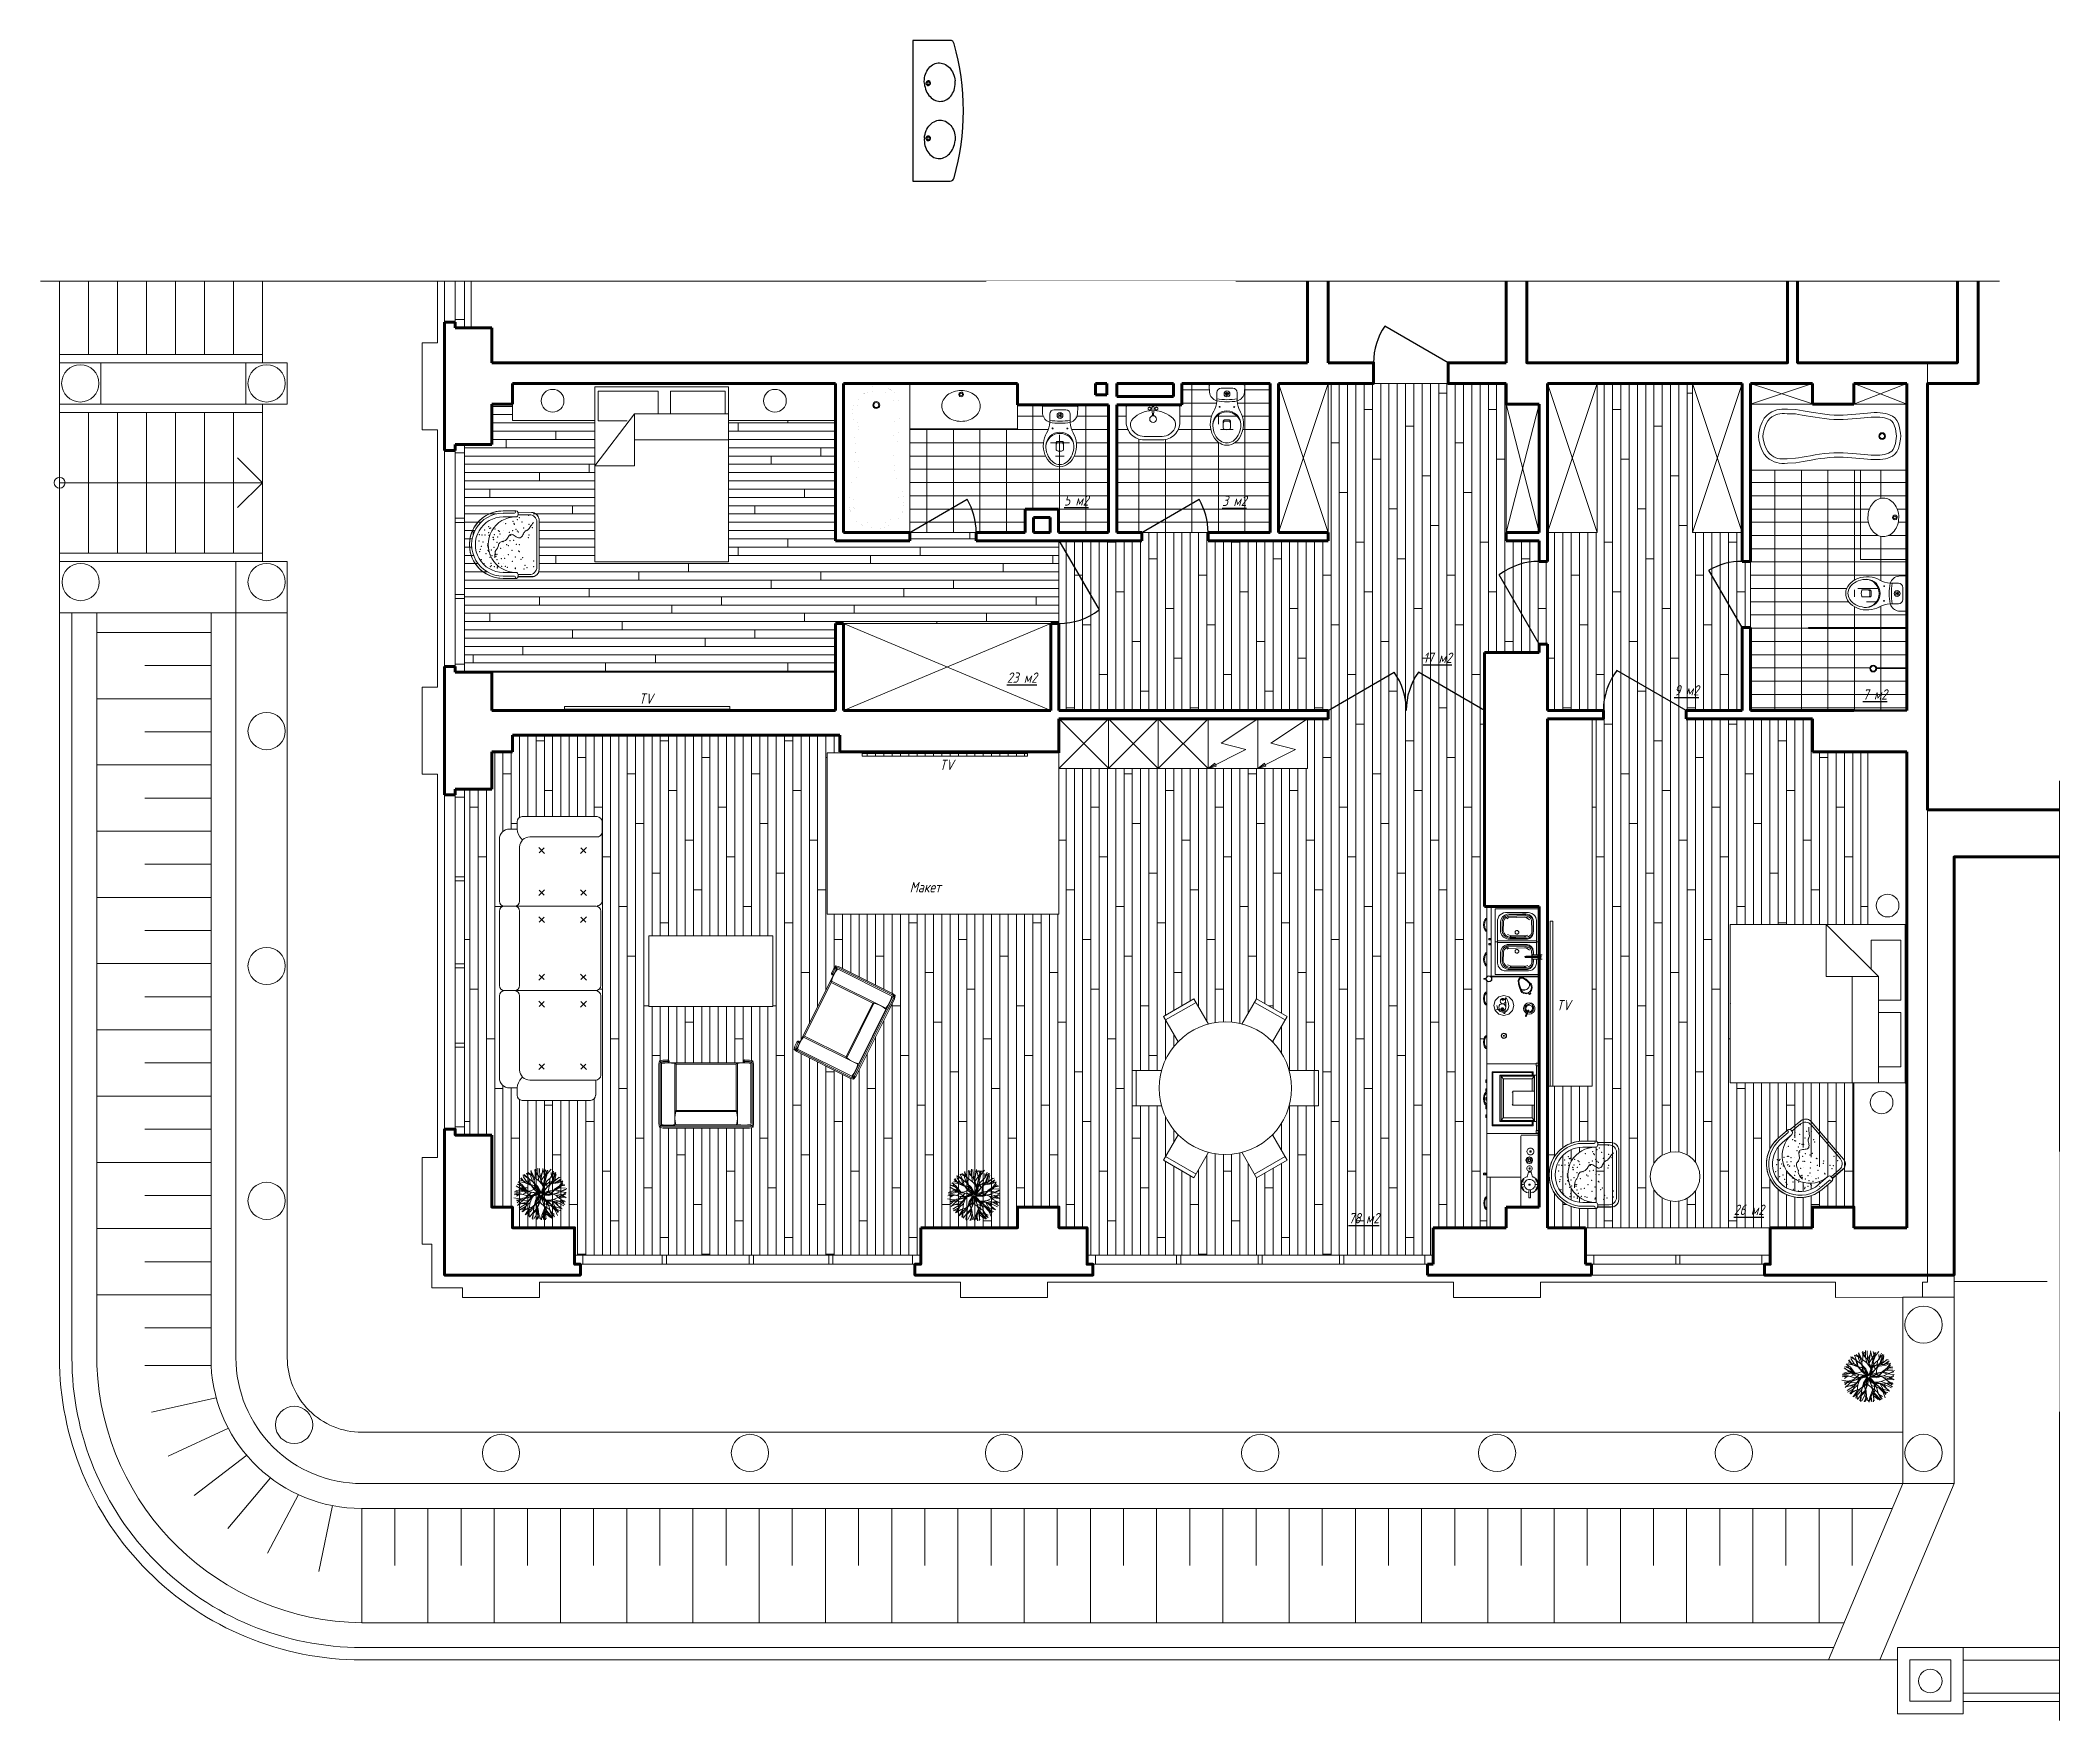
# Model space of a CAD drawing. Header units: millimetres. Extents: x 653176 to 972033, y 753746 to 925850.
# Drawn here: x 721774 to 746159, y 756565 to 776861 of the extents above; entities that cross this region are included whole.
import ezdxf

# ---------------------------------------------------------------- set-up
doc = ezdxf.new("R2010")
doc.units = ezdxf.units.MM
doc.header["$LTSCALE"] = 10
doc.set_wipeout_variables(frame=1)
doc.layers.get('0').update_dxf_attribs({"color": 65, "lineweight": 25})
for name, color, linetype, lineweight in [('!_Пилястры', 251, 'Continuous', 5), ('!_Цоколь', 2, 'Continuous', 30), ('!обводка помещений', 10, 'Continuous', 20), ('wall', 95, 'Continuous', 60), ('Y-DOOR', 3, 'Continuous', 0), ('АР-стилобат', 144, 'Continuous', 13), ('ГЕНПЛАН', 5, 'Continuous', 20), ('ГЕНПЛАН-озеленение', 74, 'Continuous', 20), ('Корпус 1$0$АР-стилобат', 144, 'Continuous', 9), ('Текст', 132, 'Continuous', 25)]:
    doc.layers.add(name, color=color, linetype=linetype, lineweight=lineweight)
doc.layers.add('SANTEH', color=30, linetype='Continuous')
doc.styles.add('ГОСТ тип А', font='gost_a.shx', dxfattribs={"oblique": 15, "height": 125})
pattern_1 = [(90, (-40, 2e-15), (-100, 6e-15), []), (180, (-40, 2e-15), (-400, -400), [100, -1400]), (180, (-240, 600), (-400, -400), [100, -1400])]
pattern_2 = [(0, (0, 0), (320, 160), [320]), (90, (0, 0), (-320, 160), [160])]

msp = doc.modelspace()

# ---------------------------------------------------------------- texts
at = {"layer": 'Текст', "ltscale": 150, "char_height": 125, "attachment_point": 4, "style": 'ГОСТ тип А'}
for s, insert in [('{\\L5 м2}', (734136.4, 771304.5)), ('{\\L3 м2}', (736046.6, 771299.7)), ('{\\L17 м2}', (738474.6, 769403.6)), ('{\\L23 м2}', (733446.7, 769163.5)), ('TV', (729000.7, 768909.6)), ('{\\L9 м2}', (741506, 769010.3)), ('{\\L7 м2}', (743782.3, 768960.6)), ('TV', (732631.2, 768110.5)), ('Макет', (732272.4, 766632.3)), ('TV', (740082.4, 765207.3)), ('{\\L26 м2}', (742225.1, 762735.3)), ('{\\L78 м2}', (737571.8, 762634.4))]:
    msp.add_mtext(s, dxfattribs=dict(at, insert=insert))

# ---------------------------------------------------------------- blocks, each defined once
blk = doc.blocks.new('дерев')
at = {"layer": 'ГЕНПЛАН-озеленение', "lineweight": 0}
for p, q in [((681851, 201956), (682028, 201326)), ((682028, 201326), (682152, 201896)), ((682306, 201313), (682132, 201947)), ((682434, 201214), (682574, 201916)), ((682732, 201375), (682537, 201913)), ((680299, 200031), (679833, 200103)), ((680308, 199716), (679846, 200057)), ((680415, 200164), (679910, 200349)), ((680232, 200182), (679927, 200053)), ((680845, 200361), (679945, 200509)), ((680485, 200095), (679979, 200268)), ((680596, 200307), (680059, 200533)), ((680686, 200450), (680262, 201063)), ((680596, 200307), (680282, 200896)), ((681150, 200139), (680299, 200031)), ((680845, 200361), (680322, 201144)), ((680975, 200202), (680415, 200164)), ((681009, 200613), (680429, 201271)), ((680797, 200784), (680472, 201097)), ((680834, 200330), (680485, 200095)), ((681072, 200353), (680596, 200307)), ((681101, 201176), (680627, 201521)), ((680686, 200450), (681265, 199954)), ((680797, 200784), (680697, 201213)), ((681339, 200486), (680797, 200784)), ((681456, 199916), (680845, 200361)), ((681435, 200855), (680946, 201500)), ((681265, 199954), (681009, 200613)), ((681022, 201528), (681289, 201192)), ((681681, 200131), (681072, 200353)), ((681427, 200663), (681101, 201176)), ((681190, 201178), (681182, 201644)), ((681265, 199954), (681494, 199438)), ((681895, 200638), (681289, 201192)), ((681681, 200131), (681339, 200486)), ((681339, 200486), (681706, 200191)), ((681427, 200663), (681382, 201799)), ((681705, 201105), (681391, 201693)), ((681574, 201367), (681411, 201690)), ((681456, 199916), (681427, 200663)), ((681782, 200022), (681435, 200855)), ((681435, 200855), (681781, 200184)), ((682106, 199411), (681456, 199916)), ((681456, 199916), (681913, 199647)), ((681900, 201045), (681574, 201367)), ((681824, 199720), (681681, 200131)), ((681705, 201105), (681895, 200638)), ((681706, 200191), (681895, 200638)), ((681714, 201880), (681900, 201045)), ((681895, 200638), (681766, 200166)), ((681766, 200166), (681892, 199797)), ((681781, 200184), (681900, 201045)), ((682122, 199467), (681782, 200022)), ((681800, 200872), (682169, 201541)), ((681893, 200330), (681801, 199764)), ((681871, 200333), (681853, 200035)), ((681853, 200035), (682219, 199500)), ((681900, 201045), (681871, 200333)), ((682069, 200744), (681893, 200330)), ((682169, 201541), (682006, 201821)), ((682028, 201326), (682069, 200744)), ((682069, 200744), (682434, 201214)), ((682169, 201541), (682223, 201835)), ((682182, 199569), (682314, 200216)), ((682219, 199500), (682592, 200026)), ((682223, 199523), (682475, 200371)), ((682522, 200867), (682306, 201313)), ((682314, 200216), (682667, 200805)), ((682391, 200149), (682314, 199549)), ((682728, 200008), (682361, 199526)), ((682644, 200066), (682383, 199804)), ((682496, 200315), (682391, 200149)), ((682475, 200371), (682403, 199905)), ((682403, 199905), (682644, 200066)), ((682434, 201214), (682984, 201772)), ((682475, 200371), (683065, 200608)), ((682667, 200805), (682479, 200357)), ((682479, 200357), (682761, 200485)), ((683025, 200654), (682496, 200315)), ((682522, 200867), (682588, 201852)), ((682592, 200026), (682522, 200867)), ((682522, 200867), (682669, 200085)), ((682555, 201360), (682860, 201814)), ((683206, 200006), (682644, 200066)), ((682667, 200805), (682732, 201375)), ((682667, 200805), (683068, 201339)), ((682669, 200085), (682970, 200598)), ((682970, 200598), (682728, 200008)), ((682942, 201064), (683042, 201790)), ((682942, 201064), (682970, 200598)), ((682970, 200598), (683279, 200994)), ((683482, 200989), (683025, 200654)), ((683044, 201290), (683445, 201732)), ((683065, 200608), (683044, 201290)), ((683065, 200608), (683478, 200954)), ((683068, 201339), (683312, 201709)), ((683077, 199860), (683768, 200166)), ((683151, 199557), (683647, 199974)), ((683924, 200259), (683206, 200006)), ((683206, 200006), (683905, 199898)), ((683279, 200994), (683451, 201572)), ((683279, 200994), (683822, 201243)), ((683423, 200013), (683755, 200804)), ((683478, 200954), (683670, 201500)), ((683478, 200954), (684004, 201183)), ((683743, 201441), (683482, 200989)), ((683565, 200133), (683812, 200637)), ((683629, 199676), (684158, 199996)), ((683647, 199974), (683845, 200408)), ((683717, 200611), (684121, 200963)), ((683746, 200191), (683717, 200611)), ((683755, 200804), (684051, 201171)), ((683768, 200166), (684346, 200871)), ((683768, 200166), (684707, 200227)), ((683812, 200637), (684225, 200982)), ((683845, 200408), (684310, 200760)), ((683845, 200408), (684512, 200386)), ((683905, 199898), (684764, 200071)), ((683919, 200787), (683960, 201115)), ((683924, 200259), (684667, 200320)), ((684158, 199996), (684592, 200121)), ((684158, 199996), (684580, 199868)), ((680233, 199172), (679650, 199298)), ((680179, 199168), (679736, 199195)), ((680308, 199716), (679739, 199610)), ((679753, 199702), (680275, 199702)), ((680372, 199523), (679786, 199384)), ((680480, 199197), (679802, 198920)), ((680605, 198682), (679846, 198879)), ((680418, 198714), (679871, 198751)), ((680372, 199523), (679885, 199869)), ((680605, 198682), (679926, 198452)), ((680316, 198859), (679947, 198421)), ((680860, 198931), (679975, 198496)), ((680582, 198522), (680121, 198054)), ((680710, 198275), (680155, 198097)), ((680453, 198289), (680172, 198188)), ((680842, 199088), (680179, 199168)), ((680814, 199531), (680233, 199172)), ((680253, 197806), (680710, 198275)), ((680275, 199702), (680793, 199474)), ((680453, 198289), (680293, 198008)), ((680814, 199531), (680308, 199716)), ((680842, 199088), (680316, 198859)), ((680870, 199454), (680372, 199523)), ((680388, 197726), (681017, 198303)), ((681218, 198304), (680453, 198289)), ((680480, 199197), (680870, 199454)), ((680860, 198931), (680582, 198522)), ((681194, 198601), (680605, 198682)), ((681585, 198085), (680624, 197478)), ((680710, 198275), (681194, 198601)), ((681064, 198105), (680711, 197538)), ((680793, 199474), (681352, 199185)), ((681314, 199139), (680814, 199531)), ((680842, 199088), (681324, 199149)), ((681529, 199077), (680842, 199088)), ((680860, 198931), (681465, 199450)), ((681554, 199412), (680860, 198931)), ((680870, 199454), (681502, 199539)), ((681465, 199450), (680870, 199454)), ((681017, 198303), (680901, 197861)), ((681017, 198303), (681649, 198635)), ((681823, 198632), (681017, 198303)), ((681064, 198105), (681372, 198503)), ((681324, 199149), (681073, 199329)), ((681415, 197996), (681101, 197250)), ((681194, 198601), (681641, 198655)), ((681372, 198503), (681196, 197701)), ((681585, 198085), (681303, 197546)), ((682174, 199344), (681314, 199139)), ((681314, 199139), (681754, 199310)), ((681352, 199185), (681549, 199177)), ((681372, 198503), (681846, 198627)), ((681854, 198563), (681372, 198503)), ((681963, 198713), (681415, 197996)), ((681415, 197996), (681823, 198632)), ((681494, 199438), (681851, 199343)), ((681754, 199310), (681494, 199438)), ((681502, 199539), (682102, 199462)), ((682155, 199286), (681529, 199077)), ((681549, 199177), (682106, 199411)), ((682196, 199352), (681554, 199412)), ((682218, 198483), (681585, 198085)), ((681641, 198655), (682177, 198859)), ((681649, 198635), (681915, 198768)), ((681918, 198571), (681782, 198097)), ((681782, 198097), (681854, 198563)), ((681782, 198097), (681795, 197479)), ((681801, 199764), (682223, 199523)), ((681913, 199647), (681801, 199764)), ((682102, 199462), (681824, 199720)), ((682280, 198299), (681837, 197748)), ((681846, 198627), (682103, 198921)), ((681851, 199343), (682122, 199467)), ((681892, 199797), (682182, 199569)), ((681915, 198768), (682196, 199352)), ((682203, 198901), (681918, 198571)), ((681918, 198571), (682031, 197933)), ((682273, 199285), (681963, 198713)), ((682031, 197933), (682309, 197544)), ((682103, 198921), (682155, 199286)), ((682218, 198483), (682138, 197732)), ((682140, 197550), (682280, 198299)), ((682177, 198859), (682174, 199344)), ((682221, 199014), (682177, 198859)), ((682178, 198108), (682696, 197424)), ((682287, 199270), (682203, 198901)), ((682330, 199300), (682218, 198483)), ((682218, 198483), (682221, 199014)), ((682517, 199112), (682273, 199285)), ((682280, 198299), (682613, 198756)), ((682521, 198712), (682287, 199270)), ((682314, 199549), (683077, 199860)), ((682811, 198933), (682330, 199300)), ((682982, 199456), (682335, 199407)), ((682335, 199407), (682605, 198821)), ((682773, 199637), (682353, 199392)), ((682353, 199392), (682961, 198750)), ((682383, 199804), (682355, 199507)), ((682355, 199507), (683006, 199524)), ((682361, 199526), (682723, 199638)), ((682756, 199542), (682414, 199404)), ((682414, 199404), (682908, 198966)), ((682613, 198756), (682517, 199112)), ((682910, 198207), (682521, 198712)), ((682961, 198750), (682594, 199045)), ((682594, 199045), (682613, 198756)), ((682605, 198821), (683368, 198460)), ((683077, 199860), (682616, 199597)), ((682616, 199597), (682773, 199637)), ((683368, 198460), (682617, 198724)), ((682617, 198724), (682910, 198207)), ((682723, 199638), (683151, 199557)), ((683138, 199466), (682756, 199542)), ((683217, 199274), (682773, 199637)), ((682903, 198759), (682811, 198933)), ((682961, 198750), (682872, 198120)), ((682872, 198120), (682964, 197589)), ((682872, 198120), (683473, 197797)), ((682932, 198131), (682903, 198759)), ((682908, 198966), (683241, 198366)), ((683328, 197998), (682910, 198207)), ((682910, 198207), (683100, 197741)), ((682948, 198753), (682917, 198445)), ((682993, 197568), (682932, 198131)), ((683241, 198366), (682948, 198753)), ((683231, 199291), (682982, 199456)), ((683006, 199524), (683901, 199408)), ((683077, 199860), (683738, 199511)), ((683483, 199118), (683138, 199466)), ((683901, 199408), (683146, 199444)), ((683146, 199444), (683833, 198910)), ((683151, 199557), (683629, 199676)), ((683629, 199676), (683190, 199505)), ((683190, 199505), (683483, 199118)), ((683487, 198915), (683217, 199274)), ((683833, 198910), (683231, 199291)), ((683241, 198366), (683703, 198025)), ((683241, 198366), (683503, 197752)), ((683328, 197998), (683907, 197549)), ((683368, 198460), (683862, 198424)), ((683368, 198460), (684187, 197911)), ((683483, 199118), (684265, 199366)), ((683982, 199050), (683483, 199118)), ((684012, 198659), (683487, 198915)), ((683487, 198915), (683712, 198363)), ((683703, 198025), (684267, 197925)), ((683712, 198363), (683921, 197608)), ((683712, 198363), (684250, 197891)), ((683733, 199084), (684128, 198429)), ((683738, 199511), (684346, 199536)), ((683738, 199511), (684745, 198982)), ((683778, 198185), (684019, 197694)), ((683833, 198910), (684275, 199031)), ((684649, 198654), (683833, 198910)), ((683862, 198424), (684498, 198258)), ((683901, 199408), (684704, 199509)), ((683982, 199050), (684649, 199027)), ((684646, 198497), (684012, 198659)), ((684012, 198659), (684444, 198266)), ((684128, 198429), (684452, 198431)), ((684128, 198429), (684355, 198236)), ((684690, 199429), (684265, 199366)), ((684275, 199031), (684636, 199011)), ((684303, 199459), (684710, 199233)), ((684346, 199536), (684881, 199775)), ((680901, 197861), (680703, 197558)), ((681258, 197623), (680858, 197383)), ((681038, 197302), (681196, 197701)), ((681303, 197546), (681242, 196964)), ((681795, 197479), (681474, 197178)), ((681837, 197748), (681558, 196917)), ((681795, 197479), (681687, 197041)), ((682138, 197732), (681721, 196888)), ((682140, 197550), (681821, 196876)), ((682309, 197544), (681956, 196977)), ((682138, 197732), (682459, 196879)), ((682170, 197738), (682548, 197554)), ((682210, 197924), (682523, 197459)), ((682309, 197544), (682381, 196966)), ((682523, 197459), (682616, 196928)), ((682548, 197554), (682651, 197028)), ((682600, 197291), (682863, 197092)), ((682696, 197424), (682867, 196985)), ((682964, 197589), (682900, 197019)), ((682964, 197589), (683341, 197150)), ((683254, 197116), (682993, 197568)), ((683100, 197741), (683044, 197147)), ((683100, 197741), (683513, 197304)), ((683473, 197797), (683655, 197228)), ((683503, 197752), (683702, 197355))]:
    blk.add_line(p, q, dxfattribs=at)
blk = doc.blocks.new('*U907')
at = {"color": 0, "linetype": 'ByBlock', "lineweight": -2}
for p, q in [((0.2, 0), (0.2, 0.345)), ((0.6, 0), (0.6, 0.345)), ((1, 0), (1, 0.345)), ((1.4, 0), (1.4, 0.345)), ((1.8, 0), (1.8, 0.345)), ((2.2, 0), (2.2, 0.345)), ((2.6, 0), (2.6, 0.345)), ((3, 0), (3, 0.345)), ((3.4, 0), (3.4, 0.345)), ((3.8, 0), (3.8, 0.345)), ((4.2, 0), (4.2, 0.345)), ((4.6, 0), (4.6, 0.345)), ((5, 0), (5, 0.345)), ((5.4, 0), (5.4, 0.345)), ((5.8, 0), (5.8, 0.345)), ((6.2, 0), (6.2, 0.345)), ((6.6, 0), (6.6, 0.345)), ((7, 0), (7, 0.345)), ((7.4, 0), (7.4, 0.345)), ((7.8, 0), (7.8, 0.345)), ((8.2, 0), (8.2, 0.345)), ((8.6, 0), (8.6, 0.345)), ((9, 0), (9, 0.345))]:
    blk.add_line(p, q, dxfattribs=at)
for points in [[(0, 0), (0, 0.69)], [(0.4, 0), (0.4, 0.69)], [(0.8, 0), (0.8, 0.69)], [(1.2, 0), (1.2, 0.69)], [(1.6, 0), (1.6, 0.69)], [(2, 0), (2, 0.69)], [(2.4, 0), (2.4, 0.69)], [(2.8, 0), (2.8, 0.69)], [(3.2, 0), (3.2, 0.69)], [(3.6, 0), (3.6, 0.69)], [(4, 0), (4, 0.69)], [(4.4, 0), (4.4, 0.69)], [(4.8, 0), (4.8, 0.69)], [(5.2, 0), (5.2, 0.69)], [(5.6, 0), (5.6, 0.69)], [(6, 0), (6, 0.69)], [(6.4, 0), (6.4, 0.69)], [(6.8, 0), (6.8, 0.69)], [(7.2, 0), (7.2, 0.69)], [(7.6, 0), (7.6, 0.69)], [(8, 0), (8, 0.69)], [(8.4, 0), (8.4, 0.69)], [(8.8, 0), (8.8, 0.69)]]:
    blk.add_lwpolyline(points, dxfattribs=at)
blk = doc.blocks.new('*U908')
at = {"color": 0, "linetype": 'ByBlock', "lineweight": -2}
for p, q in [((0.2, 0), (0.2, 0.4)), ((0.6, 0), (0.6, 0.4)), ((1, 0), (1, 0.4)), ((1.4, 0), (1.4, 0.4)), ((1.8, 0), (1.8, 0.4)), ((2.2, 0), (2.2, 0.4)), ((2.6, 0), (2.6, 0.4)), ((3, 0), (3, 0.4)), ((3.4, 0), (3.4, 0.4)), ((3.8, 0), (3.8, 0.4)), ((4.2, 0), (4.2, 0.4))]:
    blk.add_line(p, q, dxfattribs=at)
for points in [[(0, 0), (0, 0.69)], [(0.4, 0), (0.4, 0.69)], [(0.8, 0), (0.8, 0.69)], [(1.2, 0), (1.2, 0.69)], [(1.6, 0), (1.6, 0.69)], [(2, 0), (2, 0.69)], [(2.4, 0), (2.4, 0.69)], [(2.8, 0), (2.8, 0.69)], [(3.2, 0), (3.2, 0.69)], [(3.6, 0), (3.6, 0.69)], [(4, 0), (4, 0.69)]]:
    blk.add_lwpolyline(points, dxfattribs=at)
blk = doc.blocks.new('Корпус 1$0$lestnica_naruzh(2)')
at = {"color": 0, "linetype": 'ByBlock', "lineweight": -2}
for p, q in [((-1942974, 60355), (-1942974, 58455)), ((-1942974, 60355), (-1940524, 60355)), ((-1942974, 60355), (-1940524, 60355)), ((-1942974, 60255), (-1940524, 60255)), ((-1942624, 60255), (-1942624, 58555)), ((-1942274, 60255), (-1942274, 58555)), ((-1941924, 60255), (-1941924, 58555)), ((-1941574, 60255), (-1941574, 58555)), ((-1941224, 60255), (-1941224, 58555)), ((-1940874, 60255), (-1940874, 58555)), ((-1940524, 60355), (-1940524, 58455)), ((-1940524, 59405), (-1942974, 59405)), ((-1942974, 58555), (-1940524, 58555)), ((-1942974, 58455), (-1940524, 58455))]:
    blk.add_line(p, q, dxfattribs=at)
for points in [[(-1942974, 59405), (-1942674, 59705)], [(-1942974, 59405), (-1942674, 59105)]]:
    blk.add_lwpolyline(points, dxfattribs=at)
blk.add_circle((-1940524, 59405), 66, dxfattribs=at)
blk = doc.blocks.new('1 и 2 корпус')
at = {"layer": '!_Цоколь', "color": 250, "lineweight": 20, "ltscale": 100}
for p, q in [((17041, -3089), (16143, -5219)), ((17661, -3089), (16763, -5219))]:
    blk.add_line(p, q, dxfattribs=at)
for points in [[(-5219, 10450), (-2469, 10450), (-2469, 9950), (-5219, 9950)], [(-5219, 10450), (-4719, 10450), (-4719, 9950), (-5219, 9950)], [(-2969, 10450), (-2469, 10450), (-2469, 9950), (-2969, 9950)], [(-5219, 8050), (-2469, 8050), (-2469, 7430), (-5219, 7430)], [(17041, -838), (17661, -838), (17661, -3089), (17041, -3089)]]:
    blk.add_lwpolyline(points, close=True, dxfattribs=at)
for points in [[(17661, -650), (17661, -3089), (-1569, -3089, -0.414214), (-3089, -1569), (-3089, 8050)], [(17041, -836), (17041, -2469), (-1569, -2469, -0.414214), (-2469, -1569), (-2469, 8050)]]:
    blk.add_lwpolyline(points, format="xyb", dxfattribs=at)
for centre in [(-4969, 10200, 74), (-4969, 10200), (-2719, 10200), (-4964, 7800), (-2719, 7800), (-2719, 6000), (-2719, 3163), (-2719, 326), (17291, -1170), (-2386, -2380), (112, -2719, -74), (3118, -2719, -74), (6186, -2719, -74), (9281, -2719), (12141, -2719, 0), (15001, -2719), (17291, -2718)]:
    blk.add_circle(centre, 225, dxfattribs=at)
at = {"color": 250, "lineweight": 20}
for p, q in [((-4769, 7430), (-4769, -1662)), ((-3389, 7430), (-3389, -1662)), ((-3389, -1662), (-4189, -1662)), ((-3326, -2052), (-4107, -2225)), ((-3180, -2420), (-3906, -2757)), ((-2959, -2747), (-3595, -3233)), ((-2672, -3019), (-3188, -3630)), ((-2333, -3223), (-2706, -3931)), ((-1923, -3356), (-2089, -4150)), ((-1570, -3390), (16914, -3390)), ((-1570, -4770), (16332, -4770))]:
    blk.add_line(p, q, dxfattribs=at)
at = {"color": 250, "lineweight": 20, "ltscale": 0.5, "const_width": 0.05, "flags": 128}
blk.add_lwpolyline([(-5220, 7850), (-5220, 8150)], dxfattribs=at)
at = {"color": 250, "lineweight": 20}
for centre, radius, start, end in [((-1534, -1533), 3237, 182.2812, 269.3671), ((-1572, -1570), 1820, 182.8822, 270.0483)]:
    blk.add_arc(centre, radius, start, end, dxfattribs=at)
at = {"layer": 'ГЕНПЛАН', "color": 250, "lineweight": 20}
for p, q in [((-1608, -5069), (16198, -5069)), ((-1608, -5219), (16763, -5219))]:
    blk.add_line(p, q, dxfattribs=at)
for points in [[(-5219, 7430), (-5220, -1569)], [(-5070, 7430), (-5070, -1599)]]:
    blk.add_lwpolyline(points, dxfattribs=at)
for points in [[(-5220, -1569, 0.414214), (-1570, -5219, 0.414214)], [(-5070, -1569, 0.414214), (-1570, -5069)]]:
    blk.add_lwpolyline(points, format="xyb", dxfattribs=at)
at = {"layer": 'Корпус 1$0$АР-стилобат', "color": 250, "lineweight": 20}
blk.add_line((17661, -2820), (17661, -3069), dxfattribs=at)
at = {"color": 250, "lineweight": 20, "zscale": 1999.999999999998}
for name, p, xscale, yscale, rotation in [('*U908', (-3389, 7191), -1999.999999999994, 1999.999999999994, 90), ('*U907', (-1570, -3390), -1999.999999999995, 1999.999999999995, 179.9999999999992)]:
    blk.add_blockref(name, p, dxfattribs=dict(at, xscale=xscale, yscale=yscale, rotation=rotation))
at = {"layer": 'Корпус 1$0$АР-стилобат', "color": 250, "lineweight": 20, "xscale": -0.9999999999999999, "rotation": 359.9999999894983}
blk.add_blockref('Корпус 1$0$lestnica_naruzh(2)', (-1945743, -50405), dxfattribs=at)
blk = doc.blocks.new('S_38')
at = {"layer": '!обводка помещений', "lineweight": 13}
for p, q in [((-264, 1), (264, -1)), ((-278, -14), (-275, -121)), ((278, -17), (274, -123)), ((-59, -567), (-59, -684)), ((-45, -574), (-59, -598)), ((-54, -557), (-45, -574)), ((-45, -553), (39, -553)), ((-45, -574), (39, -574)), ((49, -557), (39, -574)), ((39, -574), (53, -598)), ((53, -567), (53, -684))]:
    blk.add_line(p, q, dxfattribs=at)
at = {"layer": '!обводка помещений', "lineweight": 13, "ltscale": 0.05}
for p, q in [((-162, -125), (-162, -253)), ((-91, -56), (91, -56)), ((160, -127), (160, -255))]:
    blk.add_line(p, q, dxfattribs=at)
for radius in [46.2, 27.7, 9.24]:
    blk.add_circle((-1, -146), radius, dxfattribs=at)
at = {"layer": '!обводка помещений', "lineweight": 13}
for centre in [(-117, -349), (114, -351)]:
    blk.add_circle(centre, 7, dxfattribs=at)
for centre, radius, start, end in [((-264, -13), 14, 89.7373, 186.6199), ((-114, -99), 162, 187.6448, 251.5505), ((-533, -236), 371, 329.0782, 357.3657), ((3, 597), 867, 259.0299, 280.4447), ((531, -241), 371, 182.1089, 210.3965), ((114, -100), 162, 287.9241, 351.8298), ((264, -15), 14, 352.8547, 89.7373), ((-3, -631), 221, 1.8098, 177.6648), ((-3, -650), 222, 6.6997, 172.7749), ((-45, -567), 14, 89.7373, 179.7373), ((39, -567), 14, 359.7373, 89.7373), ((-45, -684), 14, 179.7373, 243.9899), ((-3, -597), 111, 243.9899, 295.4848), ((39, -684), 14, 295.4848, 359.7373)]:
    blk.add_arc(centre, radius, start, end, dxfattribs=at)
at = {"layer": '!обводка помещений', "lineweight": 13, "ltscale": 0.05}
for centre, radius, start, end in [((-92, -126), 70, 89.7373, 179.7373), ((4, 856), 1092, 261.2625, 269.7373), ((4, 856), 1092, 269.7373, 278.2122), ((90, -126), 70, 359.7373, 89.7373)]:
    blk.add_arc(centre, radius, start, end, dxfattribs=at)
at = {"layer": '!обводка помещений', "lineweight": 13, "extrusion": (4.68059e-16, 1.02024e-13, -1)}
blk.add_ellipse((-3, -623), major_axis=(-11, 329), ratio=0.79083, start_param=3.19005, end_param=5.418271, dxfattribs=at)
at = {"layer": '!обводка помещений', "lineweight": 13}
blk.add_ellipse((-3, -623), major_axis=(14, 329), ratio=0.79083, start_param=3.19005, end_param=5.398481, dxfattribs=at)
blk.add_open_spline([(218, -624), (218, -636), (217, -648), (206, -756), (158, -844), (32, -928), (-41, -927), (-168, -840), (-217, -748), (-223, -639), (-223, -630), (-223, -622)], degree=3, knots=[1.570609, 1.570609, 1.570609, 1.570609, 1.68907, 1.68907, 2.658139, 2.658139, 3.627208, 3.627208, 4.629098, 4.629098, 4.712513, 4.712513, 4.712513, 4.712513], dxfattribs=at)
blk = doc.blocks.new('s_46')
at = {"layer": '!обводка помещений', "ltscale": 600}
h = blk.add_hatch(color=256, dxfattribs=at)
edge = h.paths.add_edge_path()
edge.add_line((13, 62), (14, 54))
edge.add_ellipse((4, 52), major_axis=(-10.1, 0), ratio=1, start_angle=540, end_angle=550.1755, ccw=False)
edge.add_arc((4, 52), 10.1, 270, 360, ccw=False)
edge.add_line((4, 42), (4, 41))
edge.add_line((4, 41), (12, 41))
edge.add_arc((4, 52), 13.4, 664.6981, 766.4848)
h.paths.add_polyline_path([(4, 41), (-3, 41, 0.152567), (4, 39)])
h.paths.add_polyline_path([(12, 41), (4, 41), (4, 39, 0.152567)])
h.paths.add_polyline_path([(-6, 54), (-5, 62, 0.475833), (-3, 41), (4, 41), (4, 42, -0.46724)])
for p, q in [((-6, 52), (-1, 110)), ((-6, 52), (-1, 110)), ((9, 110), (14, 54)), ((14, 52), (9, 110)), ((14, 54), (14, 52))]:
    blk.add_line(p, q, dxfattribs=at)
blk.add_lwpolyline([(-221, 171, -0.414214), (-71, 321), (79, 321, -0.414214), (229, 171), (229, 41), (209, 21), (-201, 21), (-221, 41)], format="xyb", close=True, dxfattribs=at)
blk.add_lwpolyline([(12, 75, 0.181638), (172, 142, 0.326351), (188, 223, 0.289814), (79, 291), (-71, 291, 0.289814), (-179, 223, 0.326351), (-164, 142, 0.181638), (-4, 75)], format="xyb", dxfattribs=at)
for points in [[(-17, 67), (-17, 68), (-17, 68), (-17, 68), (-18, 68), (-18, 68), (-18, 68), (-18, 68), (-18, 68), (-18, 68), (-18, 69), (-19, 69), (-19, 69), (-19, 69), (-19, 69), (-19, 69), (-19, 69), (-19, 69), (-20, 69), (-20, 69), (-20, 69), (-20, 69), (-20, 70), (-21, 70), (-21, 70), (-21, 70), (-21, 70), (-21, 70), (-21, 70), (-22, 70), (-22, 71), (-22, 71), (-22, 71), (-22, 71), (-22, 70), (-23, 70), (-23, 70), (-23, 70), (-23, 70), (-23, 70), (-24, 71), (-24, 71), (-24, 71), (-24, 71), (-24, 71), (-25, 71), (-25, 71), (-25, 71), (-25, 71), (-25, 71), (-25, 71), (-26, 71), (-26, 71), (-26, 71), (-26, 71), (-26, 71), (-27, 71), (-27, 71), (-27, 71), (-27, 71), (-27, 71), (-28, 71), (-28, 71), (-28, 71), (-28, 71), (-28, 71), (-29, 71), (-29, 70), (-29, 70), (-29, 70), (-29, 70), (-30, 70), (-30, 70), (-30, 70), (-31, 70), (-31, 70), (-31, 70), (-31, 69), (-32, 68), (-32, 68), (-33, 68), (-33, 68), (-34, 68), (-34, 68), (-34, 68), (-34, 67), (-34, 67), (-34, 67), (-34, 67), (-35, 67), (-35, 66), (-35, 66), (-35, 66), (-35, 66), (-36, 66), (-36, 66), (-36, 66), (-36, 65), (-36, 65), (-36, 65), (-36, 65), (-36, 65), (-36, 64), (-36, 64), (-36, 64), (-36, 64), (-36, 64), (-37, 64), (-37, 64), (-37, 63), (-37, 63), (-37, 63), (-37, 63), (-37, 63), (-37, 63), (-37, 62), (-37, 62), (-37, 62), (-37, 62), (-37, 62), (-37, 61), (-37, 61), (-37, 61), (-38, 61), (-38, 61), (-38, 61), (-38, 60), (-38, 60), (-38, 60), (-38, 60), (-38, 60), (-38, 59), (-37, 59), (-37, 59), (-37, 59), (-37, 59), (-37, 58), (-38, 58), (-38, 58), (-38, 58), (-38, 58), (-38, 57), (-38, 57), (-38, 57), (-38, 57), (-38, 57), (-37, 57), (-37, 56), (-37, 56), (-37, 56), (-37, 56), (-37, 56), (-37, 55), (-37, 55), (-37, 55), (-37, 55), (-37, 55), (-37, 54), (-37, 54), (-37, 54), (-37, 54), (-37, 54), (-36, 54), (-36, 54), (-36, 53), (-36, 53), (-36, 53), (-36, 53), (-36, 53), (-36, 52), (-36, 52), (-36, 52), (-36, 52), (-36, 52), (-36, 52), (-35, 51), (-35, 51), (-35, 51), (-35, 51), (-35, 51), (-34, 51), (-34, 51), (-34, 51), (-34, 51), (-34, 50), (-34, 50), (-34, 50), (-34, 50), (-34, 50), (-34, 49), (-33, 49), (-33, 49), (-33, 49), (-33, 49), (-33, 49), (-32, 49), (-32, 49), (-32, 49), (-32, 49), (-32, 49), (-32, 49), (-31, 48), (-31, 48), (-31, 48), (-31, 48), (-31, 48), (-31, 48), (-31, 48), (-30, 48), (-30, 48), (-30, 48), (-30, 48), (-30, 48), (-29, 48), (-29, 48), (-29, 47), (-29, 47), (-29, 47), (-28, 47), (-28, 47), (-28, 47), (-28, 47), (-28, 47), (-28, 47), (-27, 47), (-27, 47), (-27, 47), (-27, 47), (-27, 47), (-26, 47), (-26, 47), (-26, 47), (-26, 47), (-26, 47), (-25, 47), (-25, 47), (-25, 47), (-25, 46), (-25, 46), (-25, 47), (-24, 47), (-24, 47), (-24, 47), (-24, 47), (-24, 47), (-23, 47), (-23, 47), (-23, 47), (-23, 47), (-23, 47), (-22, 47), (-22, 47), (-22, 47), (-22, 47), (-22, 47), (-22, 47), (-21, 47), (-21, 47), (-21, 48), (-21, 48), (-21, 48), (-21, 48), (-20, 48), (-20, 48), (-20, 48), (-20, 48), (-20, 48), (-19, 48), (-19, 48), (-19, 48), (-19, 48), (-19, 48), (-19, 49), (-19, 49), (-18, 49), (-18, 49), (-18, 49), (-18, 50), (-18, 50), (-18, 50), (-18, 50), (-17, 50), (-17, 50), (-17, 50), (-17, 50), (-17, 50), (-17, 50), (-16, 50), (-16, 51), (-16, 51), (-16, 51), (-16, 51), (-16, 51), (-16, 52), (-16, 52), (-16, 52), (-16, 52), (-15, 52), (-15, 52), (-15, 52), (-15, 53), (-15, 53), (-15, 53), (-15, 53), (-15, 53), (-15, 53), (-15, 54), (-15, 54), (-15, 54), (-15, 54), (-15, 54), (-14, 55), (-14, 55), (-14, 55), (-14, 55), (-14, 55), (-14, 55), (-14, 56), (-14, 56), (-14, 56), (-14, 56), (-14, 56), (-14, 56), (-14, 57), (-14, 57), (-14, 57), (-14, 57), (-14, 57), (-14, 58), (-14, 58), (-13, 58), (-13, 58), (-13, 58), (-13, 59), (-13, 59), (-13, 59), (-13, 59), (-13, 59), (-13, 60), (-14, 60), (-14, 60), (-14, 60), (-14, 60), (-14, 60), (-14, 61), (-14, 61), (-14, 61), (-14, 61), (-14, 61), (-14, 62), (-14, 62), (-14, 62), (-14, 62), (-14, 62), (-14, 62), (-14, 63), (-14, 63), (-14, 63), (-15, 63), (-15, 63), (-15, 64), (-15, 64), (-15, 64), (-15, 64), (-15, 64), (-15, 65), (-15, 65), (-15, 65), (-15, 65), (-15, 65), (-15, 65), (-15, 65), (-16, 65), (-16, 66), (-16, 66), (-16, 66), (-16, 66), (-16, 66), (-16, 67), (-16, 67), (-16, 67), (-16, 67), (-17, 67), (-17, 67)], [(22, 61), (22, 61), (22, 61), (22, 62), (22, 62), (22, 62), (22, 62), (22, 62), (22, 62), (23, 63), (23, 63), (23, 63), (23, 63), (23, 63), (23, 64), (23, 64), (23, 64), (23, 64), (23, 64), (23, 65), (23, 65), (23, 65), (23, 65), (24, 65), (24, 65), (24, 65), (24, 65), (24, 66), (24, 66), (24, 66), (25, 66), (25, 66), (25, 67), (25, 67), (25, 67), (25, 67), (25, 67), (25, 67), (25, 67), (25, 68), (26, 68), (26, 68), (26, 68), (26, 68), (26, 68), (27, 68), (27, 68), (27, 68), (27, 69), (27, 69), (27, 69), (27, 69), (27, 69), (28, 69), (28, 69), (28, 69), (28, 69), (28, 69), (29, 69), (29, 69), (29, 70), (29, 70), (29, 70), (29, 70), (30, 70), (30, 70), (30, 70), (30, 70), (30, 71), (30, 71), (31, 71), (31, 71), (31, 70), (31, 70), (31, 70), (32, 70), (32, 70), (32, 70), (32, 71), (32, 71), (32, 71), (33, 71), (33, 71), (33, 71), (33, 71), (33, 71), (34, 71), (34, 71), (34, 71), (34, 71), (34, 71), (34, 71), (35, 71), (35, 71), (35, 71), (35, 71), (36, 71), (36, 71), (36, 71), (36, 71), (36, 71), (36, 71), (37, 71), (37, 71), (37, 71), (37, 70), (37, 70), (38, 70), (38, 70), (38, 70), (38, 70), (39, 70), (39, 70), (39, 70), (40, 70), (40, 69), (40, 68), (41, 68), (41, 68), (42, 68), (42, 68), (42, 68), (42, 68), (42, 67), (43, 67), (43, 67), (43, 67), (43, 67), (43, 66), (43, 66), (44, 66), (44, 66), (44, 66), (44, 66), (44, 66), (44, 65), (44, 65), (44, 65), (44, 65), (44, 65), (44, 64), (44, 64), (45, 64), (45, 64), (45, 64), (45, 64), (45, 64), (45, 63), (45, 63), (45, 63), (45, 63), (45, 63), (45, 63), (45, 62), (45, 62), (45, 62), (45, 62), (45, 62), (46, 61), (46, 61), (46, 61), (46, 61), (46, 61), (46, 61), (46, 60), (46, 60), (46, 60), (46, 60), (46, 60), (46, 59), (46, 59), (46, 59), (46, 59), (46, 59), (46, 58), (46, 58), (46, 58), (46, 58), (46, 58), (46, 57), (46, 57), (46, 57), (46, 57), (46, 57), (46, 57), (46, 56), (46, 56), (45, 56), (45, 56), (45, 56), (45, 55), (45, 55), (45, 55), (45, 55), (45, 55), (45, 54), (45, 54), (45, 54), (45, 54), (45, 54), (45, 54), (45, 54), (45, 53), (44, 53), (44, 53), (44, 53), (44, 53), (44, 52), (44, 52), (44, 52), (44, 52), (44, 52), (44, 52), (44, 51), (44, 51), (43, 51), (43, 51), (43, 51), (43, 51), (43, 51), (43, 51), (42, 51), (42, 50), (42, 50), (42, 50), (42, 50), (42, 50), (42, 49), (42, 49), (42, 49), (41, 49), (41, 49), (41, 49), (41, 49), (41, 49), (40, 49), (40, 49), (40, 49), (40, 49), (40, 48), (40, 48), (40, 48), (39, 48), (39, 48), (39, 48), (39, 48), (39, 48), (39, 48), (38, 48), (38, 48), (38, 48), (38, 48), (38, 48), (37, 47), (37, 47), (37, 47), (37, 47), (37, 47), (37, 47), (36, 47), (36, 47), (36, 47), (36, 47), (36, 47), (36, 47), (35, 47), (35, 47), (35, 47), (35, 47), (34, 47), (34, 47), (34, 47), (34, 47), (34, 47), (34, 47), (33, 46), (33, 46), (33, 47), (33, 47), (33, 47), (32, 47), (32, 47), (32, 47), (32, 47), (32, 47), (32, 47), (31, 47), (31, 47), (31, 47), (31, 47), (31, 47), (30, 47), (30, 47), (30, 47), (30, 47), (30, 47), (30, 48), (29, 48), (29, 48), (29, 48), (29, 48), (29, 48), (29, 48), (28, 48), (28, 48), (28, 48), (28, 48), (28, 48), (27, 48), (27, 48), (27, 49), (27, 49), (27, 49), (27, 49), (27, 49), (27, 50), (26, 50), (26, 50), (26, 50), (26, 50), (26, 50), (25, 50), (25, 50), (25, 50), (25, 50), (25, 50), (25, 51), (25, 51), (25, 51), (25, 51), (25, 51), (24, 52), (24, 52), (24, 52), (24, 52), (24, 52), (24, 52), (24, 52), (23, 53), (23, 53), (23, 53), (23, 53), (23, 53), (23, 53), (23, 54), (23, 54), (23, 54), (23, 54), (23, 54), (23, 55), (23, 55), (23, 55), (22, 55), (22, 55), (22, 55), (22, 56), (22, 56), (22, 56), (22, 56), (22, 56), (22, 56), (22, 57), (22, 57), (22, 57), (22, 57), (22, 57), (22, 58), (22, 58), (22, 58), (22, 58), (22, 58), (22, 59), (22, 59), (22, 59), (22, 59), (22, 59), (22, 60), (22, 60), (22, 60), (22, 60), (22, 60), (22, 60), (22, 61), (22, 61)]]:
    blk.add_lwpolyline(points, close=True, dxfattribs=at)
blk.add_circle((4, 146), 28, dxfattribs=at)
for centre, radius, start, end in [((4, 52), 10.1, 169.8245, 0), ((4, 108), 5.42, 24.6783, 155.3217)]:
    blk.add_arc(centre, radius, start, end, dxfattribs=at)
for centre, major_axis, ratio, start_param, end_param in [((4, 52), (-10.1, 0), 1, 6.10559, 9.602373), ((4, 110), (-4.93, 0), 0.641024, 3.141593, 6.283185)]:
    blk.add_ellipse(centre, major_axis=major_axis, ratio=ratio, start_param=start_param, end_param=end_param, dxfattribs=at)

# ---------------------------------------------------------------- hatches: boundary and pattern name
at = {"layer": 'Y-DOOR', "lineweight": 5}
h = msp.add_hatch(dxfattribs=at)
h.set_pattern_fill('WOODS_BOARD', color=256, scale=100, angle=90, pattern_type=2)
h.set_pattern_definition(pattern_1)
h.paths.add_polyline_path([(739474.5, 772467.6), (739474.5, 772717.6), (737324.5, 772717.6), (737324.5, 770917.6), (737324.5, 770817.6), (735874.8, 770817.6), (735874.8, 770917.6), (735074.8, 770917.6), (735074.8, 770817.6), (734074.8, 770817.6), (734558.2, 769980.4, -0.1637664), (734074.5, 769817.6), (734074.5, 768767.6), (737324.5, 768767.6), (738122.6, 769228.4, -0.1546673), (738268.6, 768767.6, -0.1546673), (738414.6, 769228.4), (739214.5, 768766.6), (739214.5, 769465.7), (739874.5, 769465.7), (739874.5, 769567.6), (739391, 770405, -0.1636701), (739874.5, 770567.6), (739874.5, 770817.6), (739474.5, 770817.6), (739474.5, 770917.6)])
h.paths.add_polyline_path([(738408.2, 769323.5), (739012.3, 769323.5), (739062, 769508.8), (738457.8, 769508.8)], flags=24)
h = msp.add_hatch(dxfattribs=at)
h.set_pattern_fill('CMU_STRETCHER_STACKED', color=256, scale=20, pattern_type=2)
h.set_pattern_definition(pattern_2)
h.paths.add_polyline_path([(736624.5, 772717.6), (735556.5, 772717.6), (735556.5, 772457.6), (735514.7, 772457.6), (735534.8, 772437.6), (735534.8, 772250.4, -0.4142136), (735318.8, 772034.4), (735102.8, 772034.4, -0.4142136), (734886.8, 772250.4), (734886.8, 772437.6), (734906.8, 772457.6), (734774.5, 772457.6), (734774.5, 770917.6), (735074.8, 770917.6), (735767.6, 771317.6, -0.1316525), (735874.8, 770917.6), (736624.5, 770917.6)])
edge = h.paths.add_edge_path(flags=16)
edge.add_ellipse((736102.3, 772222.8), major_axis=(-8.6, 253.3), ratio=0.7908297, start_angle=50.68981, end_angle=177.22363, ccw=False)
edge.add_arc((735694, 772520.5), 285.9, 330.10319, 357.29522)
edge.add_arc((736016.3, 772626.3), 124.8, 187.6448, 252.88311, ccw=False)
edge.add_line((735892.7, 772609.7), (735890.3, 772691.4))
edge.add_arc((735901, 772692.6), 10.8, 89.73732, 186.61996, ccw=False)
edge.add_line((735901, 772703.4), (736307.9, 772701.5))
edge.add_arc((736307.9, 772690.8), 10.8, 2.77511, 89.73732, ccw=False)
edge.add_line((736318.6, 772691.3), (736315.4, 772607.7))
edge.add_arc((736191.9, 772625.4), 124.8, 286.59153, 351.82985, ccw=False)
edge.add_arc((736513.2, 772516.7), 285.9, 182.17943, 209.37145)
edge.add_ellipse((736102.3, 772222.8), major_axis=(10.9, 253.2), ratio=0.7908297, start_angle=182.77637, end_angle=309.3102, ccw=False)
h.paths.add_polyline_path([(736272, 772222, 0.9644672), (735932.6, 772223.5, -0.8853102)], flags=0)
h.paths.add_polyline_path([(736058.9, 772176.2), (736059.4, 772266.1, -0.4142136), (736070.2, 772276.8), (736134.9, 772276.5, -0.4142136), (736145.6, 772265.7), (736145.6, 772265.7), (736145.2, 772175.8, -0.2879382), (736139, 772166.1, -0.2285481), (736065, 772166.4, -0.2879382)], flags=0)
h.paths.add_polyline_path([(736008.9, 772433.4, -1), (736019.7, 772433.4, -1)], flags=0)
h.paths.add_polyline_path([(735980.1, 772606, -0.4142136), (736034.2, 772659.7), (736174.4, 772659, -0.4142136), (736228, 772604.9), (736228, 772604.9), (736227.6, 772506.2, -0.0937124), (735979.6, 772507.3)], flags=0)
h.paths.add_polyline_path([(736197.6, 772432.6, -1), (736186.8, 772432.6, -1)], flags=0)
h.paths.add_polyline_path([(736068.4, 772589.7, -1), (736139.5, 772589.7, -1)], flags=0)
h.paths.add_polyline_path([(736082.6, 772589.7, -1), (736125.3, 772589.7, -1)], flags=0)
h.paths.add_polyline_path([(736096.8, 772589.7, -1), (736111.1, 772589.7, -1)], flags=0)
h = msp.add_hatch(dxfattribs=at)
h.set_pattern_fill('WOODS_BOARD', color=256, scale=100, angle=90, pattern_type=2)
h.set_pattern_definition(pattern_1)
h.paths.add_polyline_path([(741924.5, 770460.4, -0.1316525), (742324.5, 770567.6), (742324.5, 770917.6), (741724.5, 770917.6), (741724.5, 772717.6), (740574.5, 772717.6), (740574.5, 772117.6), (740574.5, 770917.6), (739974.5, 770917.6), (739974.5, 770567.6), (739874.5, 770567.6, 0.1636701), (739391, 770405), (739874.5, 769567.6), (739974.5, 769567.6), (739974.5, 768767.6), (740649.5, 768767.6, -0.1636701), (740812.1, 769251.1), (741649.5, 768767.6), (742324.5, 768767.6), (742324.5, 769767.6)])
edge = h.paths.add_edge_path(flags=16)
edge.add_ellipse((740401.2, 763157.8), major_axis=(-110.5, 392), ratio=1, start_angle=344.77403, end_angle=359.13374, ccw=False)
edge.add_arc((740401.2, 763157.8), 407.3, 100.09359, 104.88016)
edge = h.paths.add_edge_path(flags=16)
edge.add_ellipse((740536.9, 762764.1), major_axis=(-3.7, 13.1), ratio=1, start_angle=164.2498, end_angle=174.08157, ccw=False)
edge.add_line((740536.9, 762750.5), (740539, 762750.5))
edge.add_ellipse((740536.9, 762764.1), major_axis=(-3.7, 13.1), ratio=1, start_angle=174.08157, end_angle=344.2498, ccw=False)
edge = h.paths.add_edge_path(flags=16)
edge.add_line((740580.1, 763548.4), (740745.1, 763547))
edge.add_ellipse((740745.1, 763456.5), major_axis=(-24.6, 87.1), ratio=1, start_angle=254.2498, end_angle=344.2498, ccw=False)
edge.add_line((740835.6, 763456.4), (740835.6, 763157.8))
edge.add_line((740835.6, 763157.8), (740835.6, 762859.1))
edge.add_ellipse((740745.1, 762859.1), major_axis=(-24.6, 87.1), ratio=1, start_angle=164.2498, end_angle=254.2498, ccw=False)
edge.add_line((740745.1, 762768.6), (740580.7, 762768.8))
edge.add_ellipse((740555, 762777.7), major_axis=(-7.4, 26.1), ratio=1, start_angle=164.2498, end_angle=235.22253, ccw=False)
edge.add_line((740566.9, 762750.4), (740555, 762750.5))
edge.add_ellipse((740555, 762777.7), major_axis=(-7.4, 26.1), ratio=1, start_angle=164.2498, end_angle=235.22253)
edge.add_ellipse((740555, 762777.7), major_axis=(-7.4, 26.1), ratio=1, start_angle=235.22253, end_angle=254.2498)
edge.add_line((740582.1, 762777.7), (740582.1, 762795.8))
edge.add_ellipse((740555, 762795.8), major_axis=(-7.4, 26.1), ratio=1, start_angle=254.2498, end_angle=344.2498)
edge.add_ellipse((740555, 763157.8), major_axis=(-90.9, 322.3), ratio=1, start_angle=344.2498, end_angle=524.24339)
edge.add_line((740555, 762822.9), (740401.1, 762822.9))
edge.add_ellipse((740401.2, 763157.8), major_axis=(-90.9, 322.3), ratio=1, start_angle=344.2498, end_angle=524.2498, ccw=False)
edge.add_line((740401.2, 763492.7), (740555, 763492.7))
edge.add_ellipse((740555, 763519.8), major_axis=(-7.4, 26.1), ratio=1, start_angle=164.2498, end_angle=254.2498)
edge.add_line((740582.2, 763519.8), (740582.2, 763537.9))
edge.add_ellipse((740555, 763537.9), major_axis=(-7.4, 26.1), ratio=1, start_angle=254.2498, end_angle=276.94416)
edge.add_ellipse((740555, 763537.9), major_axis=(-7.4, 26.1), ratio=1, start_angle=276.94416, end_angle=344.2498)
edge.add_line((740555, 763565.1), (740538.7, 763565))
edge.add_ellipse((740536.9, 763551.5), major_axis=(-3.7, 13.1), ratio=1, start_angle=336.5962, end_angle=344.2498)
edge.add_line((740537.5, 763565.1), (740536.9, 763565.1))
edge.add_ellipse((740536.9, 763551.5), major_axis=(-3.7, 13.1), ratio=1, start_angle=336.5962, end_angle=344.2498, ccw=False)
edge.add_line((740540.2, 763565), (740566.3, 763565.2))
edge.add_ellipse((740555, 763537.9), major_axis=(-7.4, 26.1), ratio=1, start_angle=276.94416, end_angle=344.2498, ccw=False)
h.paths.add_polyline_path([(740388.2, 763195.5), (740385.8, 763194.8), (740398.4, 763198.2)], flags=0)
edge = h.paths.add_edge_path(flags=0)
edge.add_ellipse((743026.1, 763290.8), major_axis=(-339.5, 225), ratio=1, start_angle=345.06332, end_angle=358.59362, ccw=False)
edge.add_arc((743026.1, 763290.8), 407.3, 140.55424, 145.06435)
edge = h.paths.add_edge_path(flags=16)
edge.add_ellipse((743385.9, 763081), major_axis=(-11.3, 7.5), ratio=1, start_angle=164.2498, end_angle=174.08157, ccw=False)
edge.add_line((743394.7, 763070.7), (743396.4, 763072.1))
edge.add_ellipse((743385.9, 763081), major_axis=(-11.3, 7.5), ratio=1, start_angle=174.08157, end_angle=344.2498, ccw=False)
edge = h.paths.add_edge_path(flags=16)
edge.add_ellipse((743092, 763741.5), major_axis=(-75.4, 50), ratio=1, start_angle=254.2498, end_angle=344.2498, ccw=False)
edge.add_line((743160.6, 763800.6), (743355.4, 763574.2))
edge.add_line((743355.4, 763574.2), (743550.2, 763347.8))
edge.add_ellipse((743481.6, 763288.8), major_axis=(-75.4, 50), ratio=1, start_angle=164.2498, end_angle=254.2498, ccw=False)
edge.add_line((743540.7, 763220.2), (743416, 763113.1))
edge.add_ellipse((743390.7, 763103.1), major_axis=(-22.6, 15), ratio=1, start_angle=164.2498, end_angle=235.22253, ccw=False)
edge.add_line((743417.6, 763090.1), (743408.5, 763082.5))
edge.add_ellipse((743390.7, 763103.1), major_axis=(-22.6, 15), ratio=1, start_angle=164.2498, end_angle=235.22253)
edge.add_ellipse((743390.7, 763103.1), major_axis=(-22.6, 15), ratio=1, start_angle=235.22253, end_angle=254.2498)
edge.add_line((743411.3, 763120.8), (743399.5, 763134.5))
edge.add_ellipse((743378.9, 763116.8), major_axis=(-22.6, 15), ratio=1, start_angle=254.2498, end_angle=344.2498)
edge.add_ellipse((743142.7, 763391.2), major_axis=(-279.2, 185), ratio=1, start_angle=344.2498, end_angle=524.24339)
edge.add_line((743361.2, 763137.3), (743244.6, 763037))
edge.add_ellipse((743026.1, 763290.8), major_axis=(-279.2, 185), ratio=1, start_angle=344.2498, end_angle=524.2498, ccw=False)
edge.add_line((742807.7, 763544.6), (742924.3, 763645))
edge.add_ellipse((742906.6, 763665.5), major_axis=(-22.6, 15), ratio=1, start_angle=164.2498, end_angle=254.2498)
edge.add_line((742927.1, 763683.3), (742915.3, 763697))
edge.add_ellipse((742894.8, 763679.3), major_axis=(-22.6, 15), ratio=1, start_angle=254.2498, end_angle=276.94416)
edge.add_ellipse((742894.8, 763679.3), major_axis=(-22.6, 15), ratio=1, start_angle=276.94416, end_angle=344.2498)
edge.add_line((742877, 763699.8), (742864.8, 763689.1))
edge.add_ellipse((742872.2, 763677.7), major_axis=(-11.3, 7.5), ratio=1, start_angle=336.5962, end_angle=344.2498)
edge.add_line((742863.8, 763688.4), (742863.3, 763688))
edge.add_ellipse((742872.2, 763677.7), major_axis=(-11.3, 7.5), ratio=1, start_angle=336.5962, end_angle=344.2498, ccw=False)
edge.add_line((742865.9, 763690.1), (742885.5, 763707.2))
edge.add_ellipse((742894.8, 763679.3), major_axis=(-22.6, 15), ratio=1, start_angle=276.94416, end_angle=344.2498, ccw=False)
edge.add_line((742906.9, 763703.5), (743032.9, 763810.1))
h.paths.add_polyline_path([(742991.7, 763310.9), (742990.4, 763308.8), (742997.7, 763319.6)], flags=0)
edge = h.paths.add_edge_path()
edge.add_arc((741515.4, 763136.9), 300, 0, 360)
edge = h.paths.add_edge_path()
edge.add_line((740536.9, 762750.5), (740401.1, 762750.5))
edge.add_arc((740401.2, 763157.8), 407.3, 89.99622, 269.99622, ccw=False)
edge.add_line((740401.2, 763565.1), (740555, 763565.1))
edge.add_arc((740555, 763537.9), 27.2, 22.69058, 89.99622, ccw=False)
edge.add_line((740580.1, 763548.4), (740745.1, 763547))
edge.add_arc((740744.3, 763455.6), 91.4, 6.84118, 89.50145, ccw=False)
edge.add_line((740835.1, 763466.5), (740835.6, 762859.1))
edge.add_line((740835.6, 762859.1), (740827.5, 762818.9))
edge.add_line((740827.5, 762818.9), (740809.1, 762795.1))
edge.add_line((740809.1, 762795.1), (740777, 762772.3))
edge.add_line((740777, 762772.3), (740579.9, 762773.5))
edge.add_line((740579.9, 762773.5), (740578.4, 762761.4))
edge.add_line((740578.4, 762761.4), (740563.9, 762749.3))
edge.add_line((740563.9, 762749.3), (740536.9, 762750.5))
edge = h.paths.add_edge_path()
edge.add_line((743844.5, 768267.6), (743174.5, 768267.6))
edge.add_line((743174.5, 768267.6), (743174.5, 768667.6))
edge.add_line((743174.5, 768667.6), (741649.5, 768667.6))
edge.add_line((741649.5, 768667.6), (741649.5, 768767.6))
edge.add_line((741649.5, 768767.6), (740812.1, 769251.1))
edge.add_arc((741449.5, 768767.6), 800, 142.81924, 180)
edge.add_line((740649.5, 768767.6), (740649.5, 768667.6))
edge.add_line((740649.5, 768667.6), (740514.3, 768667.6))
edge.add_line((740514.3, 768667.6), (740514.3, 764226.9))
edge.add_line((740514.3, 764226.9), (739974.5, 764226.9))
edge.add_line((739974.5, 764226.9), (739974.5, 762517.6))
edge.add_line((739974.5, 762517.6), (740434.5, 762517.6))
edge.add_line((740434.5, 762517.6), (742664.5, 762517.6))
edge.add_line((742664.5, 762517.6), (743174.5, 762517.6))
edge.add_line((743174.5, 762517.6), (743174.5, 762767.6))
edge.add_line((743174.5, 762767.6), (743674.5, 762767.6))
edge.add_line((743674.5, 762767.6), (743674.5, 764268.5))
edge.add_line((743674.5, 764268.5), (742182.1, 764268.5))
edge.add_line((742182.1, 764268.5), (742182.1, 766181))
edge.add_line((742182.1, 766181), (743844.5, 766181))
edge.add_line((743844.5, 766181), (743844.5, 768267.6))
edge = h.paths.add_edge_path()
edge.add_line((743394.7, 763070.7), (743291.8, 762982.1))
edge.add_arc((743026.1, 763290.8), 407.3, 130.72052, 310.72052, ccw=False)
edge.add_line((742760.4, 763599.5), (742877, 763699.8))
edge.add_arc((742894.8, 763679.3), 27.2, 63.41488, 130.72052, ccw=False)
edge.add_line((742906.9, 763703.5), (743032.9, 763810.1))
edge.add_arc((743091.9, 763740.3), 91.4, 47.56548, 130.22575, ccw=False)
edge.add_line((743153.6, 763807.8), (743550.2, 763347.8))
edge.add_line((743550.2, 763347.8), (743570.3, 763312.1))
edge.add_line((743570.3, 763312.1), (743571.9, 763282))
edge.add_line((743571.9, 763282), (743562.5, 763243.8))
edge.add_line((743562.5, 763243.8), (743412.3, 763116.2))
edge.add_line((743412.3, 763116.2), (743419.1, 763106))
edge.add_line((743419.1, 763106), (743415.9, 763087.4))
edge.add_line((743415.9, 763087.4), (743394.7, 763070.7))
h = msp.add_hatch(dxfattribs=at)
h.set_pattern_fill('WOODS_BOARD', color=256, scale=100, pattern_type=2)
h.set_pattern_definition([(0, (0, 40), (0, 100), []), (90, (0, 40), (-400, 400), [100, -1400]), (90, (600, 240), (-400, 400), [100, -1400])])
edge = h.paths.add_edge_path(flags=16)
edge.add_ellipse((727705.8, 771068.3), major_axis=(-24.6, 87.1), ratio=1, start_angle=260.59999, end_angle=344.2498, ccw=False)
edge.add_arc((727705, 771067.4), 91.4, 81.19656, 89.50145)
edge = h.paths.add_edge_path(flags=16)
edge.add_line((727542.9, 771149.8), (727542.9, 771153.4))
edge.add_ellipse((727515.7, 771149.8), major_axis=(-7.4, 26.1), ratio=1, start_angle=254.2498, end_angle=276.94416, ccw=False)
edge = h.paths.add_edge_path(flags=16)
edge.add_line((727541.4, 770380.6), (727542.1, 770380.6))
edge.add_ellipse((727515.7, 770389.5), major_axis=(-7.4, 26.1), ratio=1, start_angle=235.22253, end_angle=254.2498, ccw=False)
edge.add_ellipse((727515.7, 770389.5), major_axis=(-7.4, 26.1), ratio=1, start_angle=164.2498, end_angle=235.22253)
edge = h.paths.add_edge_path(flags=16)
edge.add_ellipse((727361.9, 770769.6), major_axis=(-110.5, 392), ratio=1, start_angle=344.2498, end_angle=524.2498, ccw=False)
edge.add_line((727361.9, 771176.9), (727499.2, 771176.9))
edge.add_ellipse((727497.6, 771163.3), major_axis=(-3.7, 13.1), ratio=1, start_angle=164.2498, end_angle=336.5962, ccw=False)
edge.add_line((727497.6, 771149.8), (727361.9, 771149.8))
edge.add_ellipse((727361.9, 770769.6), major_axis=(-103.2, 365.9), ratio=1, start_angle=344.2498, end_angle=524.2498)
edge.add_line((727361.8, 770389.5), (727452.3, 770389.5))
edge.add_line((727452.3, 770389.5), (727497.6, 770389.5))
edge.add_ellipse((727497.6, 770375.9), major_axis=(-3.7, 13.1), ratio=1, start_angle=174.08157, end_angle=344.2498, ccw=False)
edge.add_line((727499.7, 770362.3), (727361.8, 770362.3))
h.paths.add_polyline_path([(727641.4, 770938.5), (727635.9, 770936.1), (727630.3, 770932.8), (727624.8, 770928.1), (727619.1, 770921.3), (727613.4, 770912.2), (727607.4, 770901.4), (727601, 770889.7), (727594.1, 770878.1), (727586.5, 770867.4), (727578.2, 770858.6), (727568.9, 770852.5), (727558.5, 770850), (727546.9, 770851.7), (727534.5, 770856.8), (727521.5, 770864.2), (727508.2, 770872.7), (727495.1, 770881.2), (727482.5, 770888.7), (727470.6, 770894), (727459.9, 770896.1), (727450.5, 770894), (727442.3, 770888.4), (727434.9, 770880.1), (727428, 770869.9), (727421.3, 770858.8), (727414.5, 770847.5), (727407.1, 770837), (727399, 770828.1), (727389.9, 770821.3), (727380, 770816.4), (727369.6, 770812.9), (727359.1, 770810), (727348.9, 770807.4), (727339.2, 770804.3), (727330.3, 770800.3), (727322.7, 770794.7), (727316.5, 770787.2), (727311.5, 770778.1), (727307.5, 770768), (727304.2, 770757.5), (727301.2, 770747), (727298.2, 770737.2), (727293.3, 770723.8), (727286.9, 770716.4), (727282, 770712.1), (727273.6, 770703.3), (727272, 770699), (727276.9, 770706.8), (727282, 770712.1), (727286.9, 770716.4), (727291.4, 770721.5), (727295.1, 770728.5), (727298.2, 770737.2), (727301.2, 770747), (727304.2, 770757.5), (727307.5, 770768), (727311.5, 770778.1), (727316.5, 770787.2), (727322.7, 770794.7), (727330.3, 770800.3), (727339.2, 770804.3), (727348.9, 770807.4), (727359.1, 770810), (727369.6, 770812.9), (727380, 770816.4), (727389.9, 770821.3), (727399, 770828.1), (727407.1, 770837), (727414.5, 770847.5), (727421.3, 770858.8), (727428, 770869.9), (727434.9, 770880.1), (727442.3, 770888.4), (727450.5, 770894), (727459.9, 770896.1), (727470.6, 770894), (727482.5, 770888.7), (727495.1, 770881.2), (727508.2, 770872.7), (727521.5, 770864.2), (727534.5, 770856.8), (727546.9, 770851.7), (727558.5, 770850), (727568.9, 770852.5), (727578.2, 770858.6), (727586.5, 770867.4), (727594.1, 770878.1), (727601, 770889.7), (727607.4, 770901.4), (727613.4, 770912.2), (727621.8, 770925.6), (727632.4, 770934.6), (727641.4, 770938.5), (727646.9, 770940.6), (727652.5, 770943), (727661.3, 770948), (727663.8, 770950.9), (727656, 770944.5), (727646.9, 770940.6)], flags=0)
h.paths.add_polyline_path([(727361.9, 771176.9), (727360.6, 771176.9), (727360, 771176.9)])
h.paths.add_polyline_path([(727542.9, 771131), (727542.9, 771131.7), (727542.9, 771131.7)])
h.paths.add_polyline_path([(727532.4, 771110.3), (727533.2, 771110.9), (727534, 771111.5), (727533.5, 771111.1), (727533, 771110.7)])
h.paths.add_polyline_path([(727536.5, 770425.1), (727535.8, 770425.8), (727536.3, 770425.3), (727536.7, 770424.8), (727537.1, 770424.3)])
h.paths.add_polyline_path([(727534.7, 770427), (727533.9, 770427.7), (727534.4, 770427.3), (727534.9, 770426.8), (727535.4, 770426.3)])
h.paths.add_polyline_path([(727534.5, 771112), (727535.2, 771112.7), (727535.9, 771113.4), (727535.4, 771112.9), (727534.9, 771112.5)])
h.paths.add_polyline_path([(727530.3, 771108.7), (727531.1, 771109.2), (727531.9, 771109.8), (727531.4, 771109.5), (727530.8, 771109.1)])
h.paths.add_polyline_path([(727538.1, 770423), (727537.5, 770423.8), (727537.9, 770423.2), (727538.3, 770422.7), (727538.6, 770422.1)])
h.paths.add_polyline_path([(727532.7, 770428.8), (727531.9, 770429.4), (727532.4, 770429), (727532.9, 770428.6), (727533.4, 770428.2)])
h.paths.add_polyline_path([(727536.3, 771113.9), (727537, 771114.7), (727537.6, 771115.5), (727537.1, 771115), (727536.7, 771114.4)])
h.paths.add_polyline_path([(727527.9, 771107.4), (727528.8, 771107.8), (727529.7, 771108.4), (727529.1, 771108), (727528.5, 771107.7)])
h.paths.add_polyline_path([(727539.5, 770420.7), (727539, 770421.6), (727539.3, 770421), (727539.6, 770420.4), (727539.9, 770419.8)])
h.paths.add_polyline_path([(727530.5, 770430.4), (727529.7, 770430.9), (727530.2, 770430.5), (727530.8, 770430.2), (727531.3, 770429.8)])
h.paths.add_polyline_path([(727537.9, 771116), (727538.5, 771116.8), (727539, 771117.7), (727538.7, 771117.1), (727538.3, 771116.6)])
h.paths.add_polyline_path([(727525.5, 771106.3), (727526.5, 771106.7), (727527.3, 771107.1), (727526.7, 771106.8), (727526.1, 771106.6)])
h.paths.add_polyline_path([(727540.7, 770418.3), (727540.2, 770419.2), (727540.5, 770418.6), (727540.8, 770418), (727541, 770417.4)])
h.paths.add_polyline_path([(727528.2, 770431.7), (727527.3, 770432.1), (727527.9, 770431.8), (727528.5, 770431.5), (727529.1, 770431.2)])
h.paths.add_polyline_path([(727539.4, 771118.3), (727539.9, 771119.1), (727540.3, 771120), (727540, 771119.4), (727539.7, 771118.9)])
h.paths.add_polyline_path([(727523, 771105.5), (727523.9, 771105.7), (727524.9, 771106.1), (727524.3, 771105.9), (727523.6, 771105.7)])
h.paths.add_polyline_path([(727541.6, 770415.8), (727541.3, 770416.7), (727541.5, 770416.1), (727541.7, 770415.5), (727541.9, 770414.8)])
h.paths.add_polyline_path([(727525.8, 770432.8), (727524.8, 770433.2), (727525.5, 770432.9), (727526.1, 770432.7), (727526.7, 770432.4)])
h.paths.add_polyline_path([(727540.6, 771120.7), (727541, 771121.6), (727541.3, 771122.5), (727541.1, 771121.9), (727540.8, 771121.3)])
h.paths.add_polyline_path([(727520.4, 771104.9), (727521.4, 771105.1), (727522.3, 771105.3), (727521.7, 771105.2), (727521, 771105)])
h.paths.add_polyline_path([(727542.3, 770413.2), (727542, 770414.2), (727542.2, 770413.5), (727542.3, 770412.9), (727542.4, 770412.2)])
h.paths.add_polyline_path([(727523.3, 770433.7), (727522.3, 770433.9), (727522.9, 770433.8), (727523.6, 770433.6), (727524.2, 770433.4)])
h.paths.add_polyline_path([(727541.5, 771123.1), (727541.8, 771124.1), (727542.1, 771125.1), (727541.9, 771124.4), (727541.7, 771123.8)])
h.paths.add_polyline_path([(727517.7, 771104.6), (727518.7, 771104.6), (727519.7, 771104.8), (727519.1, 771104.7), (727518.4, 771104.6)])
h.paths.add_polyline_path([(727542.7, 770410.6), (727542.6, 770411.6), (727542.6, 770410.9), (727542.7, 770410.3), (727542.8, 770409.6)])
h.paths.add_polyline_path([(727520.7, 770434.3), (727519.7, 770434.5), (727520.3, 770434.3), (727521, 770434.2), (727521.6, 770434.1)])
h.paths.add_polyline_path([(727542.2, 771125.7), (727542.5, 771126.7), (727542.6, 771127.7), (727542.5, 771127), (727542.4, 771126.4)])
h.paths.add_polyline_path([(727542.9, 770407.6), (727542.8, 770408.9), (727542.8, 770408.3), (727542.8, 770407.6)])
h.paths.add_polyline_path([(727518, 770434.7), (727517, 770434.7), (727517.7, 770434.7), (727518.4, 770434.6), (727519, 770434.5)])
h.paths.add_polyline_path([(727542.7, 771128.3), (727542.8, 771129.3), (727542.9, 771130.3), (727542.8, 771129.7), (727542.8, 771129)])
h.paths.add_polyline_path([(727516.4, 770434.7), (727515.7, 770434.8), (727515.7, 770434.7)])
h.paths.add_polyline_path([(727515.7, 771104.5), (727515.7, 771104.5), (727515.7, 771104.5), (727517.1, 771104.5), (727516.4, 771104.5), (727515.7, 771104.5)])
h.paths.add_polyline_path([(727361.9, 771176.9), (727360.6, 771176.9), (727360, 771176.9)])
h.paths.add_polyline_path([(734074.5, 770817.6), (733074.5, 770817.6), (733074.5, 770917.6), (732274.5, 770917.6), (732274.5, 770817.6), (731374.5, 770817.6), (731374.5, 772267.6), (730083.5, 772267.6), (730083.5, 770563.5), (728471.1, 770563.5), (728471.1, 772267.6), (727474.5, 772267.6), (727474.5, 772467.6), (727224.5, 772467.6), (727224.5, 771977.6), (726894.5, 771977.6), (726894.5, 769227.6), (731374.5, 769227.6), (731374.5, 769817.6), (734074.5, 769817.6)])
edge = h.paths.add_edge_path()
edge.add_arc((727515.7, 771149.8), 27.2, 22.69058, 89.99622)
edge.add_line((727515.7, 771176.9), (727360.6, 771176.9))
edge.add_line((727360.6, 771176.9), (727358.2, 771176.9))
edge.add_arc((727361.9, 770769.6), 407.3, 90.52045, 269.99622)
edge.add_line((727361.8, 770362.3), (727497.6, 770362.3))
edge.add_line((727497.6, 770362.3), (727524.6, 770361.2))
edge.add_line((727524.6, 770361.2), (727539.1, 770373.2))
edge.add_line((727539.1, 770373.2), (727540.6, 770385.4))
edge.add_line((727540.6, 770385.4), (727737.7, 770384.1))
edge.add_line((727737.7, 770384.1), (727769.8, 770406.9))
edge.add_line((727769.8, 770406.9), (727788.2, 770430.8))
edge.add_line((727788.2, 770430.8), (727796.3, 770470.9))
edge.add_line((727796.3, 770470.9), (727795.8, 771078.3))
edge.add_arc((727705, 771067.4), 91.4, 6.84118, 89.50145)
edge.add_line((727705.8, 771158.8), (727540.8, 771160.2))
h = msp.add_hatch(dxfattribs=at)
h.set_pattern_fill('CMU_STRETCHER_STACKED', color=256, scale=20, pattern_type=2)
h.set_pattern_definition(pattern_2)
h.paths.add_polyline_path([(734674.5, 772457.6), (733574.5, 772457.6), (733574.5, 772167.6), (732274.5, 772167.6), (732274.5, 770917.6), (732967.3, 771317.6, -0.1316525), (733074.5, 770917.6), (733667.4, 770917.6), (733667.4, 771198.2), (734069.8, 771198.2), (734069.8, 770917.6), (734674.5, 770917.6)])
edge = h.paths.add_edge_path(flags=16)
edge.add_ellipse((734086.1, 771963.3), major_axis=(-8.6, 253.3), ratio=0.7908297, start_angle=50.68981, end_angle=177.22363, ccw=False)
edge.add_arc((733677.8, 772261.1), 285.9, 330.10319, 357.29522)
edge.add_arc((734000.1, 772366.8), 124.8, 187.6448, 252.88311, ccw=False)
edge.add_line((733876.4, 772350.2), (733874.1, 772431.9))
edge.add_arc((733884.8, 772433.2), 10.8, 89.73732, 186.61996, ccw=False)
edge.add_line((733884.8, 772444), (734291.7, 772442.1))
edge.add_arc((734291.7, 772431.3), 10.8, 2.77511, 89.73732, ccw=False)
edge.add_line((734302.4, 772431.8), (734299.2, 772348.3))
edge.add_arc((734175.7, 772366), 124.8, 286.59153, 351.82985, ccw=False)
edge.add_arc((734497, 772257.3), 285.9, 182.17943, 209.37145)
edge.add_ellipse((734086.1, 771963.3), major_axis=(10.9, 253.2), ratio=0.7908297, start_angle=182.77637, end_angle=309.3102, ccw=False)
h.paths.add_polyline_path([(734255.8, 771962.6, 0.9644672), (733916.3, 771964.1, -0.8853102)], flags=0)
h.paths.add_polyline_path([(734043.1, 772006.7, -0.4142136), (734054, 772017.4), (734118.7, 772017.1, -0.4142136), (734129.4, 772006.3), (734129.4, 772006.3), (734129, 771916.3, -0.2879382), (734122.8, 771906.7, -0.2285481), (734048.8, 771907, -0.2879382), (734042.7, 771916.7)], flags=0)
h.paths.add_polyline_path([(734003.5, 772174, -1), (733992.7, 772174, -1)], flags=0)
h.paths.add_polyline_path([(733963.9, 772346.6, -0.4142136), (734018, 772400.2), (734158.1, 772399.6, -0.4142136), (734211.8, 772345.5), (734211.8, 772345.5), (734211.3, 772246.8, -0.0937124), (733963.4, 772247.9)], flags=0)
h.paths.add_polyline_path([(734052.2, 772330.3, -1), (734123.3, 772330.3, -1)], flags=0)
h.paths.add_polyline_path([(734066.4, 772330.3, -1), (734109.1, 772330.3, -1)], flags=0)
h.paths.add_polyline_path([(734094.9, 772330.3, -1), (734080.6, 772330.3, -1)], flags=0)
h.paths.add_polyline_path([(734181.4, 772173.1, -1), (734170.6, 772173.1, -1)], flags=0)
h = msp.add_hatch(dxfattribs=at)
h.set_pattern_fill('CMU_STRETCHER_STACKED', color=256, scale=20, pattern_type=2)
h.set_pattern_definition(pattern_2)
edge = h.paths.add_edge_path(flags=16)
edge.add_ellipse((743828.9, 770180.8), major_axis=(253.3, 8.6), ratio=0.7908297, start_angle=50.68981, end_angle=177.22363, ccw=False)
edge.add_arc((744126.6, 770589), 285.9, 240.10319, 267.29522)
edge.add_arc((744232.4, 770266.7), 124.8, 97.6448, 162.88311, ccw=False)
edge.add_line((744215.8, 770390.4), (744297.5, 770392.8))
edge.add_arc((744298.8, 770382.1), 10.8, -0.26268, 96.61996, ccw=False)
edge.add_line((744309.5, 770382), (744307.7, 769975.1))
edge.add_arc((744296.9, 769975.2), 10.8, 272.77511, 359.73732, ccw=False)
edge.add_line((744297.4, 769964.4), (744213.8, 769967.6))
edge.add_arc((744231.6, 770091.1), 124.8, 196.59153, 261.82985, ccw=False)
edge.add_arc((744122.9, 769769.8), 285.9, 92.17943, 119.37145)
edge.add_ellipse((743828.9, 770180.8), major_axis=(-253.2, 10.9), ratio=0.7908297, start_angle=2.77637, end_angle=129.3102, ccw=False)
h.paths.add_polyline_path([(743828.1, 770011.1, 0.9644672), (743829.7, 770350.5, -0.8853102)], flags=0)
h.paths.add_polyline_path([(743775.8, 770224.1), (743883, 770223.6), (743882.6, 770137.4), (743775.4, 770137.9, -0.271639)], flags=0)
h.paths.add_polyline_path([(743866.8, 770212.9), (743879.8, 770220.5, 0.3394543), (743866.8, 770222.3)], flags=0)
h.paths.add_polyline_path([(743858.3, 771009.2, -0.0801669), (743844.2, 771100.4, -0.0801669), (743859.5, 771191.5, -0.0889227), (743899.7, 771264.5, -0.1049567), (743962.6, 771315.3, -0.1200112), (744031.7, 771331.7, -0.1200112), (744100.5, 771314.4, -0.1049567), (744162.8, 771262.7, -0.0889227), (744202, 771189.2, -0.0801669), (744216.2, 771098, -0.0801669), (744200.9, 771006.9, -0.0889227), (744160.6, 770933.9, -0.1049567), (744097.7, 770883.1, -0.1200112), (744028.6, 770866.7, -0.1200112), (743959.8, 770884, -0.1049567), (743897.6, 770935.7, -0.0889227)], flags=16)
h.paths.add_polyline_path([(744113.5, 770303.4), (744212.1, 770303, -0.4142136), (744265.8, 770248.8), (744265.2, 770108.7, -0.4142136), (744211, 770055), (744211, 770055), (744112.3, 770055.5, -0.0937124)], flags=0)
h.paths.add_polyline_path([(744231.4, 770179.1, -1), (744160.3, 770179.1, -1)], flags=0)
h.paths.add_polyline_path([(744217.2, 770179.1, -1), (744174.5, 770179.1, -1)], flags=0)
h.paths.add_polyline_path([(744203, 770179.1, -1), (744188.7, 770179.1, -1)], flags=0)
h.paths.add_polyline_path([(744186.3, 771098.2, -1), (744153, 771098.4, -1)], flags=0)
h.paths.add_polyline_path([(743876.8, 769272.9, -1), (743939.5, 769272.9, -1)], flags=16)
h.paths.add_polyline_path([(742424.5, 768767.6), (742424.5, 771667.6), (744314.5, 771667.6), (744314.5, 768767.6), (743174.5, 768767.6)])
h = msp.add_hatch(dxfattribs=at)
h.set_pattern_fill('CMU_STRETCHER_STACKED', color=256, scale=20, pattern_type=2)
h.set_pattern_definition(pattern_2)
h.paths.add_polyline_path([(732967.3, 771317.6), (732274.5, 770917.6), (733074.5, 770917.6, 0.1316525)])
h = msp.add_hatch(dxfattribs=at)
h.set_pattern_fill('CMU_STRETCHER_STACKED', color=256, scale=20, pattern_type=2)
h.set_pattern_definition(pattern_2)
h.paths.add_polyline_path([(735767.6, 771317.6), (735074.8, 770917.6), (735874.8, 770917.6, 0.1316525)])
h = msp.add_hatch(dxfattribs=at)
h.set_pattern_fill('WOODS_BOARD', color=256, scale=100, angle=90, pattern_type=2)
h.set_pattern_definition(pattern_1)
h.paths.add_polyline_path([(734074.8, 770817.6), (734074.5, 770817.6), (734074.5, 769817.6, 0.1637664), (734558.2, 769980.4)], flags=17)
h = msp.add_hatch(dxfattribs=at)
h.set_pattern_fill('WOODS_BOARD', color=256, scale=100, angle=90, pattern_type=2)
h.set_pattern_definition(pattern_1)
h.paths.add_polyline_path([(742424.5, 770567.6), (742324.5, 770567.6, 0.1316525), (741924.5, 770460.4), (742324.5, 769767.6), (742424.5, 769767.6)])
h = msp.add_hatch(dxfattribs=at)
h.set_pattern_fill('WOODS_BOARD', color=256, scale=100, angle=90, pattern_type=2)
h.set_pattern_definition(pattern_1)
h.paths.add_polyline_path([(732098.5, 765323.1), (732089.7, 765281.9), (732024.4, 765151.3), (731686.2, 764474.3), (731621, 764343.7), (731593.4, 764311.8), (731550.9, 764324.3), (730907.8, 764645.5), (730876.1, 764671.2), (730876.1, 764671.2), (730886.1, 764710.7), (730911.5, 764761.7), (730911.7, 764764.3), (730923, 764774.2), (730922.1, 764772.4), (730934.5, 764771.6), (730934.3, 764771.2), (730937.9, 764767.1), (730945.9, 764758), (731352.8, 765572.6), (731339.1, 765573.6), (731334.8, 765573.9), (731326.3, 765583.8), (731327.2, 765596.1), (731329.2, 765597.9), (731354.6, 765648.8), (731380.3, 765680.5), (731419.9, 765670.6), (732063, 765349.5), (732098.5, 765323.1)], flags=16)
h.paths.add_polyline_path([(730939.8, 764745.8), (730940.1, 764741.6), (730941.3, 764744.5), (730941.7, 764749.5)], flags=0)
h.paths.add_polyline_path([(730930.4, 764763.3), (730912.6, 764727.7), (730900.6, 764703.5), (730891.5, 764676.3), (730915.1, 764660), (731558.2, 764338.8), (731589.4, 764327.5), (731589.4, 764327.5), (731585.4, 764343.2), (731575, 764348.5), (731574.6, 764348), (730917, 764676.4), (730907.8, 764681.7), (730917.2, 764677), (730917, 764676.4), (731574.6, 764348), (731598.9, 764381.2), (731619.1, 764416.5), (731635.1, 764453.8), (731647.1, 764493.1), (730989.5, 764821.5), (730965.2, 764788.3), (730943.8, 764750.9)], flags=0)
h.paths.add_polyline_path([(731357.6, 765578.5), (731357.1, 765578.6), (731355.6, 765575.1)], flags=0)
h.paths.add_polyline_path([(731335.3, 765573.9), (731335.3, 765573.9), (731335.3, 765573.9)], flags=0)
h.paths.add_polyline_path([(731330.5, 765589.9), (731329.9, 765599.3), (731326.9, 765593.3)], flags=0)
h.paths.add_polyline_path([(731390.9, 765648.9), (731357.1, 765581.1), (731347.7, 765573), (731351, 765579.7), (731358.9, 765584.8), (731390.8, 765648.7), (731390.8, 765648.9)], flags=0)
h.paths.add_polyline_path([(731662.2, 764498.7), (731617.4, 764512.3), (731580.1, 764528.3), (731544.9, 764548.5), (731511.7, 764572.8), (731840.2, 765230.4), (731879.5, 765218.5), (731916.8, 765202.4), (731952.1, 765182.3), (731989.8, 765154.7)], flags=0)
h.paths.add_polyline_path([(731828.1, 765230.4), (731504.4, 764582.4), (731001.5, 764833.5), (731325.2, 765481.5)], flags=0)
h.paths.add_polyline_path([(734958.4, 764416.4), (735312.2, 764416.4, -0.1280666), (735513.8, 764765.5), (735336.9, 765071.9), (735705, 765284.4), (735881.8, 764978, -0.1280666), (736285, 764978), (736461.9, 765284.4), (736830, 765071.9), (736653.1, 764765.5, -0.1280666), (736854.7, 764416.4), (737208.4, 764416.4), (737208.4, 763991.4), (736854.7, 763991.4, -0.1280666), (736653.1, 763642.2), (736830, 763335.8), (736461.9, 763123.3), (736285, 763429.7, -0.1280666), (735881.8, 763429.7), (735705, 763123.3), (735336.9, 763335.8), (735513.8, 763642.2, -0.1280666), (735312.2, 763991.4), (734958.4, 763991.4)], flags=16)
h.paths.add_polyline_path([(730918.7, 764765.4), (730910.8, 764760.3), (730913.8, 764766.3)], flags=0)
h.paths.add_polyline_path([(730617.2, 765189.4), (729121.5, 765189.4), (729121.5, 766046.2), (730617.2, 766046.2)], flags=16)
h.paths.add_polyline_path([(731697.1, 768215.8), (731697.1, 768248.2), (733692.8, 768248.2), (733692.8, 768215.8)], flags=16)
h.paths.add_polyline_path([(730378.2, 764536), (730387, 764496.1), (730387.7, 763777.3), (730380, 763733.7), (730380, 763733.7), (730339.2, 763723.2), (730193.2, 763723.1), (729436.4, 763722.6), (729290.4, 763722.4), (729249.5, 763732.9), (729241.8, 763776.4), (729241.1, 764495.3), (729249.9, 764535.1), (729249.9, 764535.1), (729289.7, 764543.9), (729346.7, 764544), (729349.1, 764545), (729363, 764539.3), (729361, 764539.3), (729365.8, 764527.8), (729365.4, 764527.8), (729363.3, 764522.8), (729358.7, 764511.6), (730269.4, 764512.3), (730264.1, 764525), (730262.5, 764529), (730267.5, 764541), (730278.9, 764545.7), (730281.4, 764544.7), (730338.3, 764544.7)], flags=16)
h.paths.add_polyline_path([(729345.1, 764511.5), (729341.5, 764509.4), (729344.7, 764509.6), (729349.2, 764511.5)], flags=0)
h.paths.add_polyline_path([(729356.6, 764527.8), (729316.8, 764527.7), (729289.7, 764527.7), (729261.4, 764523.7), (729257.3, 764495.3), (729258, 763776.4), (729261.8, 763743.5), (729261.8, 763743.5), (729274.1, 763754), (729274.1, 763765.7), (729273.5, 763765.8), (729272.9, 764500.9), (729273.5, 764511.5), (729273.5, 764501), (729272.9, 764500.9), (729273.5, 763765.8), (729314.1, 763759), (729354.6, 763756.7), (729395.2, 763759), (729435.7, 763766), (729435, 764501), (729394.5, 764507.9), (729351.5, 764510.3)], flags=0)
h.paths.add_polyline_path([(730276.8, 764510.6), (730276.6, 764511.1), (730272.8, 764510.8)], flags=0)
h.paths.add_polyline_path([(730262.7, 764528.5), (730262.7, 764528.5), (730262.7, 764528.5)], flags=0)
h.paths.add_polyline_path([(730274.9, 764539.9), (730283, 764544.7), (730276.3, 764544.7)], flags=0)
h.paths.add_polyline_path([(730354.6, 764512.3), (730278.9, 764512.2), (730267.4, 764517), (730274.9, 764517), (730283, 764512.3), (730354.5, 764512.3), (730354.6, 764512.4)], flags=0)
h.paths.add_polyline_path([(730175.6, 764496.2), (730176.1, 763934.1), (729451.8, 763933.5), (729451.2, 764495.6)], flags=0)
h.paths.add_polyline_path([(729447.5, 763755), (729439.6, 763801.1), (729437.3, 763841.6), (729439.5, 763882.2), (729446.4, 763922.7), (730181.5, 763923.3), (730188.4, 763882.7), (730190.7, 763842.2), (730188.5, 763801.7), (730180.7, 763755.5)], flags=0)
h.paths.add_polyline_path([(729345.1, 764544), (729351.8, 764544), (729353.2, 764539.2)], flags=0)
h.paths.add_polyline_path([(728540.9, 765444.1, -0.3377328), (728495.9, 765385.1), (728495.9, 765380.8, -0.3377328), (728540.9, 765321.7), (728540.9, 764975), (728540.9, 764362.9, -0.4142136), (728479.7, 764301.7), (728479.7, 764118.1, -0.4142136), (728418.4, 764056.9), (727592.4, 764056.9, -0.4142136), (727531.2, 764118.1), (727531.2, 764195.2, -0.015524), (727531.5, 764206.6), (727439.2, 764206.6, -0.4142136), (727316.8, 764329), (727316.8, 764975), (727316.8, 765321.7, -0.4142136), (727378, 765382.9, -0.4142136), (727316.8, 765444.1), (727316.8, 765750.2), (727316.8, 766341.8, -0.4142136), (727378, 766403, -0.4142136), (727316.8, 766464.2), (727316.8, 767212.2, -0.4142136), (727439.2, 767334.6), (727531.5, 767334.6, -0.015524), (727531.2, 767346), (727531.2, 767423.1, -0.4142136), (727592.4, 767484.3), (728495.9, 767484.3, -0.4142136), (728557.1, 767423.1), (728557.1, 767306.6, -0.0506799), (728557.1, 767294.2), (728557.1, 766772.4), (728557.1, 766466.4, -0.4142136), (728495.9, 766405.1), (728495.9, 766400.8, -0.3377328), (728540.9, 766341.8), (728540.9, 765750.2)], flags=16)
h.paths.add_polyline_path([(732233.1, 766539.6), (732896.8, 766539.6), (732946.4, 766725), (732282.8, 766725)], flags=24)
h.paths.add_polyline_path([(732558.4, 768017.8), (732823.2, 768017.8), (732872.9, 768203.2), (732608, 768203.2)], flags=24)
edge = h.paths.add_edge_path()
edge.add_line((731424.5, 768467.4), (727474.5, 768467.4))
edge.add_line((727474.5, 768467.4), (727474.5, 768267.6))
edge.add_line((727474.5, 768267.6), (727224.5, 768267.6))
edge.add_line((727224.5, 768267.6), (727224.5, 767817.6))
edge.add_line((727224.5, 767817.6), (726894.5, 767817.6))
edge.add_line((726894.5, 767817.6), (726894.5, 763637.6))
edge.add_line((726894.5, 763637.6), (727224.5, 763637.6))
edge.add_line((727224.5, 763637.6), (727224.5, 762767.6))
edge.add_line((727224.5, 762767.6), (727474.5, 762767.6))
edge.add_line((727474.5, 762767.6), (727474.5, 762517.6))
edge.add_line((727474.5, 762517.6), (728224.5, 762517.6))
edge.add_line((728224.5, 762517.6), (728224.5, 762187.6))
edge.add_line((728224.5, 762187.6), (732404.5, 762187.6))
edge.add_line((732404.5, 762187.6), (732404.5, 762517.6))
edge.add_line((732404.5, 762517.6), (733574.5, 762517.6))
edge.add_line((733574.5, 762517.6), (733574.5, 762767.6))
edge.add_line((733574.5, 762767.6), (734074.5, 762767.6))
edge.add_line((734074.5, 762767.6), (734074.5, 762517.6))
edge.add_line((734074.5, 762517.6), (734414.5, 762517.6))
edge.add_line((734414.5, 762517.6), (734414.5, 762187.6))
edge.add_line((734414.5, 762187.6), (738594.5, 762187.6))
edge.add_line((738594.5, 762187.6), (738594.5, 762517.6))
edge.add_line((738594.5, 762517.6), (739240.9, 762517.6))
edge.add_line((739240.9, 762517.6), (739240.9, 762736.2))
edge.add_line((739240.9, 762736.2), (739234.1, 762737.9))
edge.add_line((739234.1, 762737.9), (739219, 762755.1))
edge.add_line((739219, 762755.1), (739222.5, 762761.6))
edge.add_line((739222.5, 762761.6), (739213.7, 762786.2))
edge.add_line((739213.7, 762786.2), (739210.6, 762815.1))
edge.add_line((739210.6, 762815.1), (739215, 762856.4))
edge.add_line((739215, 762856.4), (739207.2, 762835.5))
edge.add_line((739207.2, 762835.5), (739208.6, 762848))
edge.add_line((739208.6, 762848), (739219, 762875.2))
edge.add_line((739219, 762875.2), (739240.9, 762900))
edge.add_line((739240.9, 762900), (739240.9, 763160.8))
edge.add_line((739240.9, 763160.8), (739231, 763159.5))
edge.add_line((739231, 763159.5), (739231, 763159.5))
edge.add_line((739231, 763159.5), (739216.2, 763157.8))
edge.add_line((739216.2, 763157.8), (739202.9, 763156.4))
edge.add_line((739202.9, 763156.4), (739200.3, 763176.2))
edge.add_line((739200.3, 763176.2), (739207, 763179.9))
edge.add_line((739207, 763179.9), (739231, 763177.4))
edge.add_line((739231, 763177.4), (739231, 763177.3))
edge.add_line((739231, 763177.3), (739240.9, 763175.9))
edge.add_line((739240.9, 763175.9), (739240.9, 763656.1))
edge.add_line((739240.9, 763656.1), (739240.7, 763656.1))
edge.add_line((739240.7, 763656.1), (739240.7, 763850.8))
edge.add_line((739240.7, 763850.8), (739228.7, 763850.8))
edge.add_line((739228.7, 763850.8), (739228.7, 763882.4))
edge.add_line((739228.7, 763882.4), (739230.1, 763956.1))
edge.add_line((739230.1, 763956.1), (739228.7, 763956.1))
edge.add_line((739228.7, 763956.1), (739228.7, 764000.4))
edge.add_line((739228.7, 764000.4), (739230.3, 764000))
edge.add_line((739230.3, 764000), (739215.2, 764017.1))
edge.add_line((739215.2, 764017.1), (739204.8, 764044.4))
edge.add_line((739204.8, 764044.4), (739201.1, 764077.2))
edge.add_line((739201.1, 764077.2), (739204.8, 764110.1))
edge.add_line((739204.8, 764110.1), (739215.2, 764137.3))
edge.add_line((739215.2, 764137.3), (739230.3, 764154.5))
edge.add_line((739230.3, 764154.5), (739240.7, 764157.1))
edge.add_line((739240.7, 764157.1), (739240.7, 764166.6))
edge.add_line((739240.7, 764166.6), (739228.7, 764166.6))
edge.add_line((739228.7, 764166.6), (739228.7, 764198.2))
edge.add_line((739228.7, 764198.2), (739231.6, 764271.8))
edge.add_line((739231.6, 764271.8), (739228.7, 764271.8))
edge.add_line((739228.7, 764271.8), (739228.7, 764303.4))
edge.add_line((739228.7, 764303.4), (739241.1, 764504.4))
edge.add_line((739241.1, 764504.4), (739241.1, 764680.9))
edge.add_line((739241.1, 764680.9), (739230.7, 764683.6))
edge.add_line((739230.7, 764683.6), (739215.6, 764700.7))
edge.add_line((739215.6, 764700.7), (739205.2, 764728))
edge.add_line((739205.2, 764728), (739201.5, 764760.8))
edge.add_line((739201.5, 764760.8), (739205.2, 764793.7))
edge.add_line((739205.2, 764793.7), (739215.6, 764820.9))
edge.add_line((739215.6, 764820.9), (739230.7, 764838.1))
edge.add_line((739230.7, 764838.1), (739241.1, 764840.7))
edge.add_line((739241.1, 764840.7), (739241.1, 765207.2))
edge.add_line((739241.1, 765207.2), (739230.7, 765209.8))
edge.add_line((739230.7, 765209.8), (739215.6, 765226.9))
edge.add_line((739215.6, 765226.9), (739205.2, 765254.2))
edge.add_line((739205.2, 765254.2), (739201.5, 765287))
edge.add_line((739201.5, 765287), (739205.2, 765319.9))
edge.add_line((739205.2, 765319.9), (739215.6, 765347.2))
edge.add_line((739215.6, 765347.2), (739230.7, 765364.3))
edge.add_line((739230.7, 765364.3), (739241.1, 765366.9))
edge.add_line((739241.1, 765366.9), (739241.1, 765499))
edge.add_line((739241.1, 765499), (739227.3, 765519.7))
edge.add_line((739227.3, 765519.7), (739204.7, 765519.7))
edge.add_line((739204.7, 765519.7), (739205.5, 765530.2))
edge.add_line((739205.5, 765530.2), (739231.3, 765530.2))
edge.add_line((739231.3, 765530.2), (739233.1, 765539.2))
edge.add_line((739233.1, 765539.2), (739241.8, 765552.4))
edge.add_line((739241.8, 765552.4), (739241.8, 765680.7))
edge.add_line((739241.8, 765680.7), (739231.5, 765683.3))
edge.add_line((739231.5, 765683.3), (739216.3, 765700.5))
edge.add_line((739216.3, 765700.5), (739205.9, 765727.7))
edge.add_line((739205.9, 765727.7), (739202.3, 765760.6))
edge.add_line((739202.3, 765760.6), (739205.9, 765793.4))
edge.add_line((739205.9, 765793.4), (739216.3, 765820.6))
edge.add_line((739216.3, 765820.6), (739231.5, 765837.8))
edge.add_line((739231.5, 765837.8), (739241.8, 765840.4))
edge.add_line((739241.8, 765840.4), (739241.8, 766097.6))
edge.add_line((739241.8, 766097.6), (739231.5, 766100.3))
edge.add_line((739231.5, 766100.3), (739216.3, 766117.4))
edge.add_line((739216.3, 766117.4), (739205.9, 766144.6))
edge.add_line((739205.9, 766144.6), (739202.3, 766177.5))
edge.add_line((739202.3, 766177.5), (739205.9, 766210.3))
edge.add_line((739205.9, 766210.3), (739216.3, 766237.5))
edge.add_line((739216.3, 766237.5), (739231.5, 766254.7))
edge.add_line((739231.5, 766254.7), (739241.8, 766257.3))
edge.add_line((739241.8, 766257.3), (739241.8, 766397.6))
edge.add_line((739241.8, 766397.6), (739214.5, 766397.6))
edge.add_line((739214.5, 766397.6), (739214.5, 768766.6))
edge.add_line((739214.5, 768766.6), (738414.6, 769228.4))
edge.add_arc((739068.6, 768767.6), 800, 144.83153, 180)
edge.add_arc((737468.6, 768767.6), 800, 360, 395.16847)
edge.add_line((738122.6, 769228.4), (737324.5, 768767.6))
edge.add_line((737324.5, 768767.6), (737324.5, 768667.6))
edge.add_line((737324.5, 768667.6), (737074.5, 768667.6))
edge.add_line((737074.5, 768667.6), (737074.5, 768067.6))
edge.add_line((737074.5, 768067.6), (734074.5, 768067.6))
edge.add_line((734074.5, 768067.6), (734074.5, 766306.4))
edge.add_line((734074.5, 766306.4), (731276.6, 766306.4))
edge.add_line((731276.6, 766306.4), (731276.6, 768256.4))
edge.add_line((731276.6, 768256.4), (734074.5, 768256.4))
edge.add_line((734074.5, 768256.4), (734074.5, 768267.6))
edge.add_line((734074.5, 768267.6), (731424.5, 768267.6))
edge.add_line((731424.5, 768267.6), (731424.5, 768467.4))

# ---------------------------------------------------------------- linework, layer by layer
at = {"layer": '!_Пилястры', "color": 7}
for p, q in [((726570.6, 773208.6, 88.1), (726570.6, 773953.7, 56)), ((726384.6, 773208.6, 88.1), (726570.6, 773208.6, 88.1))]:
    msp.add_line(p, q, dxfattribs=at)
at = {"layer": '!обводка помещений', "color": 7, "lineweight": 20}
for p, q in [((721773.8, 773953.7), (745431.1, 773953.7)), ((722005.5, 772967.6), (722005.5, 773953.7)), ((722355.5, 773067.6), (722355.5, 773953.7)), ((722705.5, 773067.6), (722705.5, 773953.7)), ((723055.5, 773067.6), (723055.5, 773953.7)), ((723405.5, 773067.6), (723405.5, 773953.7)), ((723755.5, 773067.6), (723755.5, 773953.7)), ((724105.5, 773067.6), (724105.5, 773953.7)), ((724455.5, 772967.6), (724455.5, 773953.7)), ((726654.5, 772967.6), (726654.5, 773953.7)), ((726784.5, 773457.6), (726784.5, 773953.7)), ((726894.5, 773387.6), (726894.5, 773953.7)), ((726974.5, 773387.6), (726974.5, 773953.7)), ((726654.5, 773457.6), (726784.5, 773457.6)), ((726784.5, 773487.6), (726894.5, 773487.6)), ((726784.5, 773457.6), (726784.5, 773387.6)), ((726784.5, 773387.6), (726974.5, 773387.6)), ((722005.5, 773067.6), (724455.5, 773067.6)), ((726384.6, 772156.6), (726384.6, 773208.6)), ((742324.5, 770917.6), (742324.5, 772717.6)), ((733574.5, 772457.6), (733574.5, 772167.6)), ((733574.5, 772456), (733574.5, 772457.6)), ((733574.5, 772456), (733574.5, 772456)), ((742424.5, 771667.6), (742424.5, 772467.6)), ((733974.5, 769817.6), (731474.5, 768767.6)), ((731474.5, 769817.6), (733974.5, 768767.6)), ((731474.5, 769817.6), (733974.5, 769817.6)), ((727224.5, 769227.6), (731374.5, 769227.6)), ((746159, 767918.1), (746159, 756565.1)), ((746159, 766997.6), (744884.5, 766997.6)), ((744884.5, 766997.6), (744884.5, 761947.6)), ((744564.5, 761947.6), (744885.5, 761947.6)), ((744885.5, 761947.6), (744885.5, 761867.6)), ((744885.5, 761867.6, 22.6), (746159, 761867.6, 22.6)), ((744994.5, 757296.9), (746159, 757296.9)), ((746159, 756896.9), (744994.5, 756896.9))]:
    msp.add_line(p, q, dxfattribs=at)
at = {"layer": '!обводка помещений', "color": 7, "lineweight": 30}
for p, q in [((738774.5, 772967.6), (738008, 773410.1)), ((732274.5, 770917.6), (732967.3, 771317.6)), ((735074.8, 770917.6), (735767.6, 771317.6)), ((734074.5, 770818.2), (734558.2, 769980.4)), ((739874.5, 769567.6), (739391, 770405)), ((742324.5, 769767.6), (741924.5, 770460.4)), ((737324.5, 768767.6), (738122.6, 769228.4)), ((739212.8, 768767.6), (738414.6, 769228.4)), ((741649.5, 768767.6), (740812.1, 769251.1))]:
    msp.add_line(p, q, dxfattribs=at)
at = {"layer": '!обводка помещений', "color": 7}
for p, q in [((726654.5, 772967.6), (726654.5, 771907.6)), ((744564.5, 772967.6), (743674.5, 772967.6)), ((744564.5, 761947.6), (744564.5, 772967.6)), ((731374.5, 770917.6), (731374.5, 772717.6)), ((731374.5, 770817.6), (731374.5, 772717.6)), ((731474.5, 770917.6), (731474.5, 772717.6)), ((726654.5, 771907.6), (726784.5, 771907.6)), ((726654.5, 771907.6), (726654.5, 769297.6)), ((726894.5, 771977.6), (726974.5, 771977.6)), ((732274.5, 770917.6), (732274.5, 770817.6)), ((733074.5, 770917.6), (733074.5, 770817.6)), ((733667.4, 770917.6), (733074.5, 770917.6)), ((733969.8, 770917.6), (733767.4, 770917.6)), ((734674.5, 770917.6), (734069.8, 770917.6)), ((726654.5, 769297.6), (726654.5, 767747.6)), ((726894.5, 769227.6), (726974.5, 769227.6)), ((740649.5, 768767.6), (740649.5, 768667.6)), ((739974.5, 768267.6), (739974.5, 762767.6)), ((739974.5, 768267.6), (739974.5, 763577.6)), ((726654.5, 767747.6), (726654.5, 763707.6)), ((726894.5, 767817.6), (726974.5, 767817.6)), ((739874.5, 766397.6), (739874.5, 763577.6)), ((739874.5, 766397.6), (739874.5, 762767.6)), ((726654.5, 763707.6), (726654.5, 761947.6)), ((726654.5, 763707.6), (726784.5, 763707.6)), ((727224.5, 763637.6), (727224.5, 762767.6)), ((727474.5, 762517.6), (728224.5, 762517.6)), ((728224.5, 762187.6), (728224.5, 762517.6)), ((740434.5, 762517.6), (742664.5, 762517.6)), ((728294.5, 761947.6), (728294.5, 762077.6)), ((732334.5, 761947.6), (732334.5, 762077.6)), ((732404.5, 762187.6), (732404.5, 762267.6)), ((734414.5, 762187.6), (734414.5, 762267.6)), ((734484.5, 761947.6), (734484.5, 762077.6)), ((738524.5, 761947.6), (738524.5, 762077.6)), ((738594.5, 762187.6), (738594.5, 762267.6)), ((740434.5, 762187.6), (740434.5, 762267.6)), ((740504.5, 761947.6), (740504.5, 762077.6)), ((742594.5, 761947.6), (742594.5, 762077.6)), ((742664.5, 762187.6), (742664.5, 762267.6)), ((726654.5, 761947.6), (728294.5, 761947.6)), ((732334.5, 761947.6), (734484.5, 761947.6)), ((738524.5, 761947.6), (740504.5, 761947.6)), ((740504.5, 761947.6), (742594.5, 761947.6)), ((742594.5, 761947.6), (744564.5, 761947.6)), ((743987.9, 757299), (744199.7, 757299))]:
    msp.add_line(p, q, dxfattribs=at)
at = {"layer": '!обводка помещений', "color": 7, "lineweight": 50}
for p, q in [((739474.5, 772967.6), (738774.5, 772967.6)), ((738774.5, 772967.6), (738774.5, 772717.6)), ((739474.5, 772717.6), (739474.5, 772467.6)), ((742424.5, 772717.6), (743174.5, 772717.6)), ((744314.5, 772717.6), (744314.5, 768767.6)), ((739474.5, 772467.6), (739874.5, 772467.6)), ((743174.5, 772467.6), (743674.5, 772467.6)), ((739874.5, 770917.6), (739474.5, 770917.6)), ((739474.5, 770917.6), (739474.5, 770817.6)), ((739474.5, 770817.6), (739874.5, 770817.6)), ((739874.5, 770567.6), (739974.5, 770567.6)), ((741649.5, 768767.6), (741649.5, 768667.6)), ((734074.5, 768267.6), (734074.5, 768267.6)), ((734074.5, 768267.6), (734074.5, 768267.6)), ((744314.5, 768267.6), (744314.5, 762517.6)), ((739874.5, 766397.6), (739874.5, 762767.6)), ((743674.5, 762767.6), (743174.5, 762767.6)), ((743674.5, 762517.6), (743674.5, 762767.6)), ((744314.5, 762517.6), (743674.5, 762517.6))]:
    msp.add_line(p, q, dxfattribs=at)
at = {"layer": '!обводка помещений', "lineweight": 13}
for p, q in [((731474.5, 772717.6), (732274.5, 772717.6)), ((732274.5, 772717.6), (732274.5, 770917.6)), ((732274.5, 772717.6), (732274.5, 770917.6)), ((737324.5, 772717.6), (736724.5, 770917.6)), ((736724.5, 772717.6), (737324.5, 770917.6)), ((737324.5, 770917.6), (737324.5, 772717.6)), ((740574.5, 772717.6), (739974.5, 770917.6)), ((739974.5, 772717.6), (740574.5, 770917.6)), ((740574.5, 770917.6), (740574.5, 772717.6)), ((740574.5, 772117.6), (740574.5, 772717.6)), ((742324.5, 772717.6), (741724.5, 770917.6)), ((741724.5, 772717.6), (742324.5, 770917.6)), ((741724.5, 770917.6), (741724.5, 772717.6)), ((742424.5, 772717.6), (743174.5, 772468.7)), ((743174.5, 772717.6), (742424.5, 772467.6)), ((743674.5, 772717.6), (744314.5, 772467.6)), ((744314.5, 772717.6), (743674.5, 772467.6)), ((730083.5, 772351.6), (728949.9, 772351.6)), ((739474.5, 772467.6), (739474.5, 770917.6)), ((739474.5, 770917.6), (739874.5, 772467.6)), ((739474.5, 772467.6), (739874.5, 770917.6)), ((742424.5, 772467.6), (743174.5, 772468.7)), ((742424.5, 772467.6), (744314.5, 772467.6)), ((728471.1, 772267.6), (727474.5, 772267.6)), ((731374.5, 772267.6), (730083.5, 772267.6)), ((733574.5, 772167.6), (732274.5, 772167.6)), ((744314.5, 771667.6), (742424.5, 771667.6)), ((743755.9, 770590.1, 0), (743755.9, 771667.6, 0)), ((732274.5, 770917.6), (731474.5, 770917.6)), ((740574.5, 770917.6), (739974.5, 770917.6)), ((742324.5, 770917.6), (741724.5, 770917.6)), ((744305.9, 770590.1, 0), (743755.9, 770590.1, 0)), ((743124.5, 769767.6), (744314.5, 769767.6)), ((743124.5, 769757.6), (743124.5, 769767.6)), ((743124.5, 769757.6), (744314.5, 769757.6)), ((743949.4, 769272.9), (744314.5, 769272.9)), ((734674.5, 768667.6), (734074.5, 768067.6)), ((734078, 768667.6), (734676.2, 768065.9)), ((734674.5, 768067.6), (734674.5, 768667.6)), ((734674.5, 768667.6), (735274.5, 768067.6)), ((735274.5, 768667.6), (734674.5, 768067.6)), ((735274.5, 768067.6), (735274.5, 768667.6)), ((735274.5, 768667.6), (735874.5, 768067.6)), ((735874.5, 768667.6), (735274.5, 768067.6)), ((735874.5, 768067.6), (735874.5, 768667.6)), ((736474.5, 768067.6), (736474.5, 768667.6)), ((737074.5, 768067.6), (737074.5, 768667.6)), ((743844.5, 766181), (743844.5, 768267.6)), ((737074.5, 768067.6), (734074.5, 768067.6)), ((734074.5, 768067.6), (734674.5, 768067.6)), ((727531.2, 767346), (727531.2, 767423.1)), ((727592.4, 767484.3), (728495.9, 767484.3)), ((727316.8, 766464.2), (727316.8, 767212.2)), ((727439.2, 767334.6), (727531.5, 767334.6)), ((728502.4, 767239.5), (727684, 767239.5)), ((728557.1, 767303.6), (728557.1, 766772.4)), ((727561.6, 767117.1), (727561.6, 766770.2)), ((727862, 767041), (727791.4, 767111.6)), ((727857.6, 767107.1), (727798, 767047.6)), ((728296.7, 767041), (728367.3, 767111.6)), ((728301.2, 767107.1), (728360.7, 767047.6)), ((727561.6, 766770.2), (727561.6, 766464.2)), ((728557.1, 766772.4), (728557.1, 766466.4)), ((727862, 766601.4), (727791.4, 766530.9)), ((727857.6, 766535.3), (727798, 766594.8)), ((728296.7, 766601.4), (728367.3, 766530.9)), ((728301.2, 766535.3), (728360.7, 766594.8)), ((727316.8, 765750.2), (727316.8, 766341.8)), ((728479.7, 766403), (727378, 766403)), ((727561.6, 766341.8), (727561.6, 765750.2)), ((727862, 766204.5), (727791.4, 766275)), ((727857.6, 766270.6), (727798, 766211.1)), ((728296.7, 766204.5), (728367.3, 766275)), ((728301.2, 766270.6), (728360.7, 766211.1)), ((728540.9, 766341.8), (728540.9, 765750.2)), ((739205.9, 766210.3), (739202.3, 766177.5)), ((739216.3, 766237.5), (739205.9, 766210.3)), ((739216, 766202.5), (739213.5, 766177.5)), ((739223.4, 766224.4), (739216, 766202.5)), ((739231.5, 766254.7), (739216.3, 766237.5)), ((739234.7, 766240.1), (739223.4, 766224.4)), ((739231.5, 766254.7), (739241.8, 766257.3)), ((739241.8, 766243.7), (739234.7, 766240.1)), ((739241.8, 765551.7), (739241.8, 766397.6)), ((739292.2, 766391.5), (739863, 766391.5)), ((739292.2, 766391.5), (739292.2, 765555.4)), ((739343.3, 765973.3), (739343.3, 766370.4)), ((739343.3, 766370.4), (739343.3, 765963.4)), ((739343.3, 766370.4), (739863, 766370.4)), ((739372.5, 766238), (739377.7, 766259.9)), ((739372.5, 765986.9), (739372.5, 766238)), ((739377.7, 766259.9), (739387.9, 766280.2)), ((739387.9, 766280.2), (739402.7, 766297.8)), ((739402.7, 766297.8), (739421.4, 766311.7)), ((739414.1, 766246.5), (739406.7, 766215.2)), ((739406.7, 766215.2), (739406.7, 766108.8)), ((739431.6, 766274), (739414.1, 766246.5)), ((739421.4, 766311.7), (739442.8, 766321.4)), ((739429.9, 766232), (739425.7, 766209.7)), ((739425.7, 766209.7), (739425.7, 766102.9)), ((739439.7, 766252.8), (739429.9, 766232)), ((739457.5, 766294.8), (739431.6, 766274)), ((739449.1, 766265.1), (739439.7, 766252.8)), ((739441.4, 766217.1), (739440.5, 766102.5)), ((739452.4, 766243.1), (739441.4, 766217.1)), ((739442.8, 766321.4), (739466.1, 766326.3)), ((739466.8, 766280.4), (739449.1, 766265.1)), ((739471.6, 766264.4), (739452.4, 766243.1)), ((739489.1, 766306.7), (739457.5, 766294.8)), ((739466.1, 766326.3), (739746.7, 766326.3)), ((739487.9, 766291.3), (739466.8, 766280.4)), ((739497, 766278.9), (739471.6, 766264.4)), ((739471.6, 766264.4), (739490.9, 766254.1)), ((739490.9, 766254.1), (739485.6, 766250.2)), ((739511.1, 766297.1), (739487.9, 766291.3)), ((739671.5, 766308.9), (739489.1, 766306.7)), ((739490.9, 766254.1), (739496.5, 766257.6)), ((739496.5, 766257.6), (739502.4, 766260.7)), ((739714.6, 766284.4), (739497, 766278.9)), ((739502.4, 766260.7), (739497, 766278.9)), ((739697.6, 766268.8), (739502.4, 766260.7)), ((739519.1, 766297.9), (739511.1, 766297.1)), ((739714.4, 766298), (739519.1, 766297.9)), ((739704.6, 766308.9), (739671.5, 766308.9)), ((739718, 766265.4), (739697.6, 766268.8)), ((739713.5, 766309), (739704.6, 766308.9)), ((739730.9, 766306.9), (739713.5, 766309)), ((739730.8, 766296), (739714.4, 766298)), ((739714.6, 766284.4), (739743.6, 766275.5)), ((739743.6, 766275.5), (739718, 766265.4)), ((739718, 766265.4), (739756, 766238.4)), ((739746.5, 766291.1), (739730.8, 766296)), ((739755.5, 766298.1), (739730.9, 766306.9)), ((739743.6, 766275.5), (739767.2, 766257.1)), ((739761.1, 766283.6), (739746.5, 766291.1)), ((739746.7, 766326.3), (739762.5, 766323.8)), ((739776.6, 766283.1), (739755.5, 766298.1)), ((739773.8, 766273.6), (739761.1, 766283.6)), ((739762.5, 766323.8), (739784.9, 766316)), ((739767.2, 766257.1), (739781.9, 766231.8)), ((739784.4, 766261.6), (739773.8, 766273.6)), ((739792.5, 766263.2), (739776.6, 766283.1)), ((739781.9, 766231.8), (739785.8, 766110.1)), ((739792.4, 766247.9), (739784.4, 766261.6)), ((739784.9, 766316), (739804.8, 766303.4)), ((739797.5, 766233), (739792.4, 766247.9)), ((739801.8, 766240), (739792.5, 766263.2)), ((739799.6, 766217.6), (739797.5, 766233)), ((739799.5, 766102.9), (739799.6, 766217.6)), ((739803.9, 766215.2), (739801.8, 766240)), ((739803.9, 766110.9), (739803.9, 766215.2)), ((739804.8, 766303.4), (739821, 766286.8)), ((739821, 766286.8), (739832.7, 766267.2)), ((739832.7, 766267.2), (739839.3, 766245.5)), ((739839.3, 766245.5), (739840.3, 766238)), ((739840.3, 766238), (739840.3, 765973.3)), ((739863, 765816), (739863, 766391.5)), ((739863, 762767.6), (739863, 766391.5)), ((739202.3, 766177.5), (739205.9, 766144.6)), ((739205.9, 766144.6), (739216.3, 766117.4)), ((739213.5, 766177.5), (739216, 766152.4)), ((739216, 766152.4), (739223.4, 766130.5)), ((739216.3, 766117.4), (739231.5, 766100.3)), ((739223.4, 766130.5), (739234.7, 766114.8)), ((739231.5, 766100.3), (739241.8, 766097.6)), ((739234.7, 766114.8), (739241.8, 766111.2)), ((739265.3, 766004.6), (739266.1, 766009.2)), ((739266.1, 766000), (739265.3, 766004.6)), ((739265.3, 765943.6), (739266.1, 765948.2)), ((739266.1, 765938.9), (739265.3, 765943.6)), ((739266.1, 766009.2), (739268.1, 766012.6)), ((739268.1, 765996.6), (739266.1, 766000)), ((739266.1, 765948.2), (739268.1, 765951.5)), ((739268.1, 766012.6), (739270.9, 766013.8)), ((739270.9, 765995.4), (739268.1, 765996.6)), ((739268.1, 765951.5), (739270.9, 765952.8)), ((739270.9, 766013.8), (739274, 766013.6)), ((739274, 765995.7), (739270.9, 765995.4)), ((739270.9, 765952.8), (739274, 765952.5)), ((739281.1, 766011.7), (739271.5, 766012.4)), ((739281.1, 765997.5), (739271.5, 765996.9)), ((739281.1, 765950.7), (739271.5, 765951.3)), ((739274, 766013.6), (739282.9, 766012.8)), ((739282.9, 765996.4), (739274, 765995.7)), ((739274, 765952.5), (739282.9, 765951.8)), ((739279.3, 766004.6), (739292.2, 766004.6)), ((739279.3, 765943.6), (739292.2, 765943.6)), ((739279.8, 766008.7), (739281.1, 766011.7)), ((739292.2, 766008.2), (739279.8, 766008.7)), ((739292.2, 766001), (739279.8, 766000.5)), ((739279.8, 766000.5), (739281.1, 765997.5)), ((739279.8, 765947.7), (739281.1, 765950.7)), ((739292.2, 765947.2), (739279.8, 765947.7)), ((739282.9, 766012.8), (739281.1, 766011.7)), ((739281.1, 766011.7), (739292.2, 766010.9)), ((739281.1, 765997.5), (739292.2, 765998.3)), ((739282.9, 765996.4), (739281.1, 765997.5)), ((739282.9, 765951.8), (739281.1, 765950.7)), ((739281.1, 765950.7), (739292.2, 765949.8)), ((739282.9, 766012.8), (739292.2, 766012)), ((739292.2, 765997.3), (739282.9, 765996.4)), ((739282.9, 765951.8), (739292.2, 765950.9)), ((739343.3, 765983.3), (739343.3, 765576.3)), ((739343.3, 765973.8), (739376, 765973.8)), ((739343.3, 765576.3), (739343.3, 765973.8)), ((739372.5, 765973.3), (739372.5, 765986.9)), ((739372.5, 765973.8), (739372.5, 765709.1)), ((739376, 765983.3), (739836.8, 765983.3)), ((739376, 765963.4), (739836.8, 765963.4)), ((739406.7, 766108.8), (739408, 766089.5)), ((739408, 766089.5), (739409.8, 766081.8)), ((739409.8, 766081.8), (739423.1, 766052.7)), ((739423.1, 766052.7), (739445, 766028.7)), ((739425.7, 766102.9), (739426.8, 766095.5)), ((739426.8, 766095.5), (739433.7, 766074.1)), ((739433.7, 766074.1), (739437.1, 766067.3)), ((739437.1, 766067.3), (739441.1, 766060.8)), ((739440.5, 766102.5), (739450, 766076.4)), ((739441.1, 766060.8), (739445.6, 766054.6)), ((739445, 766028.7), (739458.6, 766019.2)), ((739445.6, 766054.6), (739450.5, 766048.8)), ((739450, 766076.4), (739467.4, 766054.1)), ((739450.5, 766048.8), (739455.9, 766043.3)), ((739452, 766023.9), (739452.1, 766023.8)), ((739455.9, 766043.3), (739474.5, 766029.3)), ((739458.6, 766019.2), (739465.9, 766015.3)), ((739465.9, 766015.3), (739473.5, 766011.8)), ((739467.4, 766054.1), (739491, 766037.7)), ((739473.5, 766011.8), (739481.4, 766009)), ((739474.5, 766029.3), (739495.9, 766019.6)), ((739481.4, 766009), (739497.7, 766004.9)), ((739671.5, 765941.6), (739489.1, 765939.4)), ((739491, 766037.7), (739518.7, 766028.7)), ((739534.6, 766043.8), (739491.9, 766059.5)), ((739495.9, 766019.6), (739519.1, 766014.8)), ((739497.7, 766004.9), (739638.4, 766003.8)), ((739518.7, 766028.7), (739534.6, 766043.8)), ((739518.7, 766028.7), (739714.9, 766027.4)), ((739519.1, 766014.8), (739593.7, 766014.8)), ((739534.6, 766043.8), (739690.7, 766043.8)), ((739583, 766092.6), (739582.2, 766086.9)), ((739582.2, 766086.9), (739583, 766081.2)), ((739585.4, 766097.9), (739583, 766092.6)), ((739583, 766081.2), (739585.4, 766075.8)), ((739589.1, 766102.5), (739585.4, 766097.9)), ((739585.4, 766075.8), (739589.1, 766071.3)), ((739593.9, 766106), (739589.1, 766102.5)), ((739589.1, 766071.3), (739593.9, 766067.8)), ((739593.7, 766014.8), (739714.5, 766014.2)), ((739599.6, 766108.2), (739593.9, 766106)), ((739593.9, 766067.8), (739599.6, 766065.6)), ((739605.6, 766109), (739599.6, 766108.2)), ((739599.6, 766065.6), (739605.6, 766064.8)), ((739611.7, 766108.2), (739605.6, 766109)), ((739605.6, 766064.8), (739611.7, 766065.6)), ((739617.3, 766106), (739611.7, 766108.2)), ((739611.7, 766065.6), (739617.3, 766067.8)), ((739622.2, 766102.5), (739617.3, 766106)), ((739617.3, 766067.8), (739622.2, 766071.3)), ((739625.9, 766097.9), (739622.2, 766102.5)), ((739622.2, 766071.3), (739625.9, 766075.8)), ((739628.3, 766092.6), (739625.9, 766097.9)), ((739625.9, 766075.8), (739628.3, 766081.2)), ((739629.1, 766086.9), (739628.3, 766092.6)), ((739628.3, 766081.2), (739629.1, 766086.9)), ((739638.4, 766003.8), (739731.4, 766004.5)), ((739663.1, 766004), (739660.8, 766002.9)), ((739704.6, 765941.6), (739671.5, 765941.6)), ((739690.7, 766043.8), (739697.7, 766043.4)), ((739697.7, 766043.4), (739737.8, 766054.3)), ((739714.9, 766027.4), (739697.7, 766043.4)), ((739713.5, 765941.7), (739704.6, 765941.6)), ((739730.9, 765939.6), (739713.5, 765941.7)), ((739714.5, 766014.2), (739731.3, 766015.5)), ((739744.7, 766035.5), (739714.9, 766027.4)), ((739731.3, 766015.5), (739747.5, 766019.9)), ((739731.4, 766004.5), (739756.8, 766012.8)), ((739768.8, 766054.1), (739744.7, 766035.5)), ((739747.5, 766019.9), (739762.5, 766027.3)), ((739756.8, 766012.8), (739764.6, 766017.1)), ((739762.5, 766027.3), (739775.5, 766037.4)), ((739764.6, 766017.1), (739778.4, 766027.8)), ((739783.3, 766080.1), (739768.8, 766054.1)), ((739775.5, 766037.4), (739786.2, 766049.7)), ((739778.4, 766027.8), (739794.3, 766048.2)), ((739785.8, 766110.1), (739783.3, 766080.1)), ((739786.2, 766049.7), (739790.5, 766056.6)), ((739790.5, 766056.6), (739799.8, 766087)), ((739794.3, 766048.2), (739803.1, 766072.1)), ((739799.8, 766087), (739799.5, 766102.9)), ((739803.1, 766072.1), (739803.9, 766110.9)), ((739836.8, 765973.8), (739840.3, 765973.8)), ((739840.3, 765973.3), (739836.8, 765973.3)), ((739840.3, 765973.8), (739840.3, 765960.2)), ((739840.3, 765973.3), (739863, 765973.3)), ((739840.3, 765960.2), (739840.3, 765816)), ((727316.8, 765444.1), (727316.8, 765750.2)), ((727561.6, 765444.1), (727561.6, 765750.2)), ((728540.9, 765750.2), (728540.9, 765444.1)), ((739205.9, 765793.4), (739202.3, 765760.6)), ((739202.3, 765760.6), (739205.9, 765727.7)), ((739216.3, 765820.6), (739205.9, 765793.4)), ((739205.9, 765727.7), (739216.3, 765700.5)), ((739216, 765785.6), (739213.5, 765760.6)), ((739213.5, 765760.6), (739216, 765735.5)), ((739223.4, 765807.5), (739216, 765785.6)), ((739216, 765735.5), (739223.4, 765713.6)), ((739231.5, 765837.8), (739216.3, 765820.6)), ((739216.3, 765700.5), (739231.5, 765683.3)), ((739234.7, 765823.2), (739223.4, 765807.5)), ((739223.4, 765713.6), (739234.7, 765697.9)), ((739231.5, 765837.8), (739241.8, 765840.4)), ((739241.8, 765826.8), (739234.7, 765823.2)), ((739234.7, 765697.9), (739241.8, 765694.3)), ((739268.1, 765935.6), (739266.1, 765938.9)), ((739270.9, 765934.3), (739268.1, 765935.6)), ((739274, 765934.6), (739270.9, 765934.3)), ((739281.1, 765936.4), (739271.5, 765935.8)), ((739282.9, 765935.3), (739274, 765934.6)), ((739292.2, 765940), (739279.8, 765939.4)), ((739279.8, 765939.4), (739281.1, 765936.4)), ((739281.1, 765936.4), (739292.2, 765937.3)), ((739282.9, 765935.3), (739281.1, 765936.4)), ((739292.2, 765936.2), (739282.9, 765935.3)), ((739372.5, 765709.1), (739373.5, 765701.6)), ((739373.5, 765701.6), (739380.1, 765679.9)), ((739414.1, 765879.2), (739406.7, 765847.9)), ((739406.7, 765847.9), (739406.7, 765741.5)), ((739406.7, 765741.5), (739408, 765722.2)), ((739408, 765722.2), (739409.8, 765714.5)), ((739409.8, 765714.5), (739423.1, 765685.4)), ((739431.6, 765906.7), (739414.1, 765879.2)), ((739429.9, 765864.8), (739425.7, 765842.4)), ((739425.7, 765842.4), (739425.7, 765735.6)), ((739425.7, 765735.6), (739426.8, 765728.2)), ((739426.8, 765728.2), (739433.7, 765706.8)), ((739439.7, 765885.5), (739429.9, 765864.8)), ((739457.5, 765927.5), (739431.6, 765906.7)), ((739433.7, 765706.8), (739437.1, 765700)), ((739437.1, 765700), (739441.1, 765693.5)), ((739449.1, 765897.8), (739439.7, 765885.5)), ((739441.4, 765849.9), (739440.5, 765735.2)), ((739440.5, 765735.2), (739450, 765709.1)), ((739452.4, 765875.8), (739441.4, 765849.9)), ((739466.8, 765913.1), (739449.1, 765897.8)), ((739450, 765709.1), (739467.4, 765686.8)), ((739471.6, 765897.1), (739452.4, 765875.8)), ((739489.1, 765939.4), (739457.5, 765927.5)), ((739487.9, 765924.1), (739466.8, 765913.1)), ((739497, 765911.6), (739471.6, 765897.1)), ((739471.6, 765897.1), (739490.9, 765886.9)), ((739490.9, 765886.9), (739485.6, 765883)), ((739511.1, 765929.9), (739487.9, 765924.1)), ((739490.9, 765886.9), (739496.5, 765890.4)), ((739496.5, 765890.4), (739502.4, 765893.4)), ((739714.6, 765917.2), (739497, 765911.6)), ((739502.4, 765893.4), (739497, 765911.6)), ((739697.6, 765901.5), (739502.4, 765893.4)), ((739519.1, 765930.6), (739511.1, 765929.9)), ((739714.4, 765930.7), (739519.1, 765930.6)), ((739583, 765863.3), (739582.2, 765857.6)), ((739582.2, 765857.6), (739583, 765851.9)), ((739585.4, 765868.6), (739583, 765863.3)), ((739583, 765851.9), (739585.4, 765846.6)), ((739589.1, 765873.2), (739585.4, 765868.6)), ((739585.4, 765846.6), (739589.1, 765842)), ((739593.9, 765876.7), (739589.1, 765873.2)), ((739589.1, 765842), (739593.9, 765838.5)), ((739599.6, 765878.9), (739593.9, 765876.7)), ((739593.9, 765838.5), (739599.6, 765836.3)), ((739605.6, 765879.7), (739599.6, 765878.9)), ((739599.6, 765836.3), (739605.6, 765835.5)), ((739611.7, 765878.9), (739605.6, 765879.7)), ((739605.6, 765835.5), (739611.7, 765836.3)), ((739617.3, 765876.7), (739611.7, 765878.9)), ((739611.7, 765836.3), (739617.3, 765838.5)), ((739622.2, 765873.2), (739617.3, 765876.7)), ((739617.3, 765838.5), (739622.2, 765842)), ((739625.9, 765868.6), (739622.2, 765873.2)), ((739622.2, 765842), (739625.9, 765846.6)), ((739628.3, 765863.3), (739625.9, 765868.6)), ((739625.9, 765846.6), (739628.3, 765851.9)), ((739629.1, 765857.6), (739628.3, 765863.3)), ((739628.3, 765851.9), (739629.1, 765857.6)), ((739718, 765898.1), (739697.6, 765901.5)), ((739705.2, 765796.3), (739702.7, 765790.3)), ((739702.7, 765790.3), (739705.2, 765784.2)), ((739702.7, 765790.3), (739716.2, 765790.3)), ((739705.2, 765796.3), (739711.2, 765798.8)), ((739718.3, 765796.3), (739705.2, 765796.3)), ((739705.2, 765784.2), (739711.2, 765781.7)), ((739705.2, 765784.2), (739718.3, 765784.2)), ((739711.2, 765798.8), (739723.5, 765798.8)), ((739711.2, 765781.7), (739732.6, 765781.7)), ((739730.8, 765928.7), (739714.4, 765930.7)), ((739714.6, 765917.2), (739743.6, 765908.2)), ((739716.2, 765790.3), (739726.2, 765790.3)), ((739743.6, 765908.2), (739718, 765898.1)), ((739718, 765898.1), (739756, 765871.2)), ((739728.1, 765796.4), (739718.3, 765796.3)), ((739718.3, 765784.2), (739728.1, 765784.3)), ((739723.5, 765798.8), (739732.6, 765798.9)), ((739726.2, 765790.3), (739752.7, 765790.3)), ((739753.8, 765796.4), (739728.1, 765796.4)), ((739728.1, 765784.3), (739753.8, 765784.3)), ((739746.5, 765923.9), (739730.8, 765928.7)), ((739755.5, 765930.8), (739730.9, 765939.6)), ((739732.6, 765798.9), (739756.5, 765798.9)), ((739732.6, 765781.7), (739743.7, 765781.8)), ((739743.6, 765908.2), (739767.2, 765889.8)), ((739743.7, 765781.8), (739770.6, 765781.8)), ((739761.1, 765916.3), (739746.5, 765923.9)), ((739752.7, 765790.3), (739768.2, 765790.3)), ((739768.9, 765796.4), (739753.8, 765796.4)), ((739753.8, 765784.3), (739768.9, 765784.3)), ((739776.6, 765915.9), (739755.5, 765930.8)), ((739756.5, 765798.9), (739770.6, 765798.9)), ((739773.8, 765906.4), (739761.1, 765916.3)), ((739767.2, 765889.8), (739781.9, 765864.5)), ((739768.2, 765790.3), (739784.6, 765790.3)), ((739783.3, 765712.8), (739768.8, 765686.8)), ((739784.8, 765796.4), (739768.9, 765796.4)), ((739768.9, 765784.3), (739784.8, 765784.3)), ((739770.6, 765798.9), (739785.4, 765798.9)), ((739770.6, 765781.8), (739785.4, 765781.8)), ((739784.4, 765894.3), (739773.8, 765906.4)), ((739792.5, 765896), (739776.6, 765915.9)), ((739781.9, 765864.5), (739784, 765798.9)), ((739785.8, 765742.8), (739783.3, 765712.8)), ((739792.4, 765880.6), (739784.4, 765894.3)), ((739784.6, 765790.3), (739801.3, 765790.3)), ((739784.6, 765781.8), (739785.8, 765742.8)), ((739801, 765796.4), (739784.8, 765796.4)), ((739784.8, 765784.3), (739801, 765784.3)), ((739785.4, 765798.9), (739800.5, 765798.9)), ((739785.4, 765781.8), (739800.5, 765781.8)), ((739789.1, 765815.1), (739789.1, 765816)), ((739789.1, 765816), (739910.6, 765816)), ((739789.1, 765812.6), (739789.1, 765815.1)), ((739789.1, 765808.5), (739789.1, 765812.6)), ((739789.1, 765803.2), (739789.1, 765808.5)), ((739789.1, 765798.9), (739789.1, 765803.2)), ((739789.1, 765781.8), (739789.1, 765765.6)), ((739789.1, 765765.6), (739789.1, 765764.7)), ((739789.1, 765764.7), (739910.6, 765764.7)), ((739790.5, 765689.3), (739796.8, 765704.1)), ((739791.5, 765897.2), (739793.5, 765896.1)), ((739793.5, 765896.1), (739792, 765896.6)), ((739797.5, 765865.8), (739792.4, 765880.6)), ((739801.8, 765872.7), (739792.5, 765896)), ((739793.5, 765896.1), (739793.9, 765894.8)), ((739793.9, 765894.8), (739795.7, 765889.9)), ((739794.3, 765680.9), (739803.1, 765704.8)), ((739795.7, 765889.9), (739796.1, 765888.6)), ((739797.1, 765884.4), (739796.1, 765888.6)), ((739796.1, 765888.6), (739796.7, 765885.9)), ((739796.7, 765885.9), (739797.1, 765884.4)), ((739796.8, 765704.1), (739799.8, 765719.7)), ((739799.6, 765850.3), (739797.5, 765865.8)), ((739799.5, 765735.6), (739799.5, 765764.7)), ((739799.8, 765719.7), (739799.5, 765735.6)), ((739799.6, 765816), (739799.6, 765850.3)), ((739800.5, 765798.9), (739815.3, 765798.9)), ((739800.5, 765781.8), (739815.3, 765781.8)), ((739817, 765796.4), (739801, 765796.4)), ((739801, 765784.3), (739817, 765784.3)), ((739801.3, 765790.3), (739817.6, 765790.3)), ((739803.9, 765847.9), (739801.8, 765872.7)), ((739803.1, 765704.8), (739803.9, 765743.6)), ((739803.9, 765816), (739803.9, 765847.9)), ((739803.9, 765743.6), (739803.9, 765764.7)), ((739815.3, 765798.9), (739829.4, 765798.9)), ((739815.3, 765781.8), (739842.2, 765781.8)), ((739832.1, 765796.4), (739817, 765796.4)), ((739817, 765784.3), (739832.1, 765784.3)), ((739817.6, 765790.3), (739833.2, 765790.3)), ((739829.4, 765798.9), (739842.2, 765798.9)), ((739845.8, 765796.4), (739832.1, 765796.4)), ((739832.1, 765784.3), (739845.8, 765784.3)), ((739833.2, 765790.3), (739847.3, 765790.3)), ((739835.1, 765687.2), (739840.3, 765709.1)), ((739840.3, 765709.1), (739840.3, 765764.7)), ((739842.2, 765798.9), (739853.3, 765798.9)), ((739842.2, 765781.8), (739853.3, 765781.8)), ((739857.8, 765796.4), (739845.8, 765796.4)), ((739845.8, 765784.3), (739857.8, 765784.3)), ((739847.3, 765790.3), (739859.6, 765790.4)), ((739853.3, 765798.9), (739874.6, 765798.9)), ((739853.3, 765781.8), (739874.7, 765781.8)), ((739856.1, 765801), (739855.2, 765798.9)), ((739855.2, 765781.8), (739856.1, 765779.7)), ((739859.5, 765805.5), (739856.1, 765801)), ((739856.1, 765779.7), (739859.5, 765775.2)), ((739880.7, 765796.4), (739857.8, 765796.4)), ((739857.8, 765784.3), (739880.7, 765784.3)), ((739864, 765808.9), (739859.5, 765805.5)), ((739859.5, 765775.2), (739864, 765771.8)), ((739859.6, 765790.4), (739883.2, 765790.4)), ((739863, 765764.7), (739863, 765550.2)), ((739869.1, 765811), (739864, 765808.9)), ((739864, 765771.8), (739869.1, 765769.7)), ((739874.7, 765811.7), (739869.1, 765811)), ((739869.1, 765769.7), (739874.7, 765769)), ((739874.6, 765798.9), (739880.7, 765796.4)), ((739874.6, 765798.9), (739877.8, 765797.6)), ((739880.2, 765811), (739874.7, 765811.7)), ((739874.7, 765781.8), (739880.7, 765784.3)), ((739874.7, 765769), (739880.2, 765769.7)), ((739880.7, 765784.3), (739878.2, 765783.3)), ((739885.3, 765808.9), (739880.2, 765811)), ((739880.2, 765769.7), (739885.3, 765771.8)), ((739883.2, 765790.4), (739880.7, 765796.4)), ((739880.7, 765796.4), (739881.9, 765793.4)), ((739880.7, 765784.3), (739883.2, 765790.4)), ((739883.2, 765790.4), (739881.9, 765787.2)), ((739889.8, 765805.5), (739885.3, 765808.9)), ((739885.3, 765771.8), (739889.8, 765775.2)), ((739893.2, 765801), (739889.8, 765805.5)), ((739889.8, 765775.2), (739893.2, 765779.7)), ((739895.3, 765795.9), (739893.2, 765801)), ((739893.2, 765779.7), (739895.3, 765784.8)), ((739896, 765790.4), (739895.3, 765795.9)), ((739895.3, 765784.8), (739896, 765790.4)), ((727862, 765581.4), (727791.4, 765510.9)), ((727857.6, 765515.3), (727798, 765574.8)), ((728296.7, 765581.4), (728367.3, 765510.9)), ((728301.2, 765515.3), (728360.7, 765574.8)), ((731357, 765581), (730941.7, 764749.6)), ((731325.2, 765481.5), (731001.5, 764833.5)), ((731323.5, 765489.9), (731323, 765492.8)), ((731325.2, 765481.5), (731323.5, 765489.9)), ((731828.1, 765230.4), (731325.2, 765481.5)), ((731326.3, 765583.8), (731327.2, 765596.1)), ((731326.3, 765583.8), (731327.2, 765583.3)), ((731334.4, 765574.4), (731326.3, 765583.8)), ((731327.2, 765596.1), (731329.2, 765597.9)), ((731327.2, 765596.1), (731328.1, 765595.7)), ((731327.2, 765583.3), (731330.5, 765589.9)), ((731339.5, 765537.8), (731327.6, 765498.4)), ((731327.6, 765498.4), (731985.2, 765170.1)), ((731328.1, 765595.7), (731329.9, 765599.3)), ((731329.9, 765599.3), (731354.6, 765648.8)), ((731329.9, 765599.3), (731330.5, 765589.9)), ((731330.5, 765589.9), (731339.3, 765581.8)), ((731335.3, 765573.9), (731334.4, 765574.4)), ((731335.3, 765573.9), (731335.2, 765573.9)), ((731339.3, 765581.8), (731335.3, 765573.9)), ((731340.7, 765573.5), (731335.3, 765573.9)), ((731335.3, 765573.9), (731347.7, 765573)), ((731339.3, 765581.8), (731357.1, 765617.4)), ((731351, 765579.7), (731339.3, 765581.8)), ((731355.6, 765575.1), (731339.5, 765537.8)), ((731357.1, 765581.1), (731347.7, 765573)), ((731347.7, 765573), (731357, 765581)), ((731347.7, 765573), (731351, 765579.7)), ((731351, 765579.7), (731358.9, 765584.8)), ((731354.6, 765648.8), (731380.3, 765680.5)), ((731375.8, 765610.3), (731355.6, 765575.1)), ((731390.9, 765648.9), (731357.1, 765581.1)), ((731357.1, 765617.4), (731369.1, 765641.6)), ((731369.1, 765641.6), (731385.4, 765665.1)), ((731400.1, 765643.5), (731375.8, 765610.3)), ((731385.4, 765665.1), (731380.3, 765680.5)), ((731380.3, 765680.5), (731419.9, 765670.6)), ((731385.4, 765665.1), (731389, 765654.3)), ((731412.7, 765656.1), (731385.4, 765665.1)), ((731389, 765654.3), (731390.5, 765649.8)), ((732048.6, 765320.5), (731390.9, 765648.9)), ((732055.8, 765335), (731412.7, 765656.1)), ((731419.9, 765670.6), (732063, 765349.5)), ((739205.3, 765527.6), (739205.1, 765525)), ((739205.1, 765525), (739205.3, 765522.3)), ((739205.8, 765529.5), (739205.3, 765527.6)), ((739205.3, 765522.3), (739205.8, 765520.4)), ((739206.4, 765530.2), (739205.8, 765529.5)), ((739205.8, 765520.4), (739206.4, 765519.7)), ((739208.2, 765530.2), (739206.4, 765530.2)), ((739206.4, 765519.7), (739213, 765519.7)), ((739207.6, 765529.5), (739212.7, 765529.5)), ((739212.7, 765520.4), (739207.6, 765520.4)), ((739213, 765530.2), (739208.2, 765530.2)), ((739212.7, 765529.5), (739212.4, 765527.6)), ((739212.4, 765522.3), (739212.7, 765520.4)), ((739212.7, 765529.5), (739213, 765530.2)), ((739219.6, 765529.5), (739212.7, 765529.5)), ((739212.7, 765520.4), (739219.6, 765520.4)), ((739213, 765519.7), (739212.7, 765520.4)), ((739213, 765530.2), (739219.6, 765530.2)), ((739219.6, 765519.7), (739213, 765519.7)), ((739226.1, 765530.2), (739219.6, 765530.2)), ((739219.6, 765530.2), (739219.6, 765529.5)), ((739219.6, 765529.5), (739226.5, 765529.5)), ((739219.6, 765520.4), (739219.6, 765529.5)), ((739226.5, 765520.4), (739219.6, 765520.4)), ((739219.6, 765520.4), (739219.6, 765519.7)), ((739219.6, 765519.7), (739226.1, 765519.7)), ((739226.1, 765530.2), (739231.3, 765530.2)), ((739226.5, 765529.5), (739226.1, 765530.2)), ((739226.1, 765519.7), (739226.5, 765520.4)), ((739226.1, 765519.7), (739231.3, 765519.7)), ((739231.1, 765529.5), (739226.5, 765529.5)), ((739226.5, 765529.5), (739226.7, 765527.6)), ((739226.5, 765520.4), (739226.7, 765522.3)), ((739231.2, 765520.4), (739226.5, 765520.4)), ((739230.3, 765525.1), (739233.1, 765539.2)), ((739233.1, 765511), (739230.3, 765525.1)), ((739230.3, 765525.1), (739230.3, 765525)), ((739230.3, 765525), (739230.5, 765523.9)), ((739231, 765528.7), (739231.1, 765529.5)), ((739231.1, 765529.5), (739231.2, 765529.8)), ((739231.5, 765683.3), (739241.8, 765680.7)), ((739233.1, 765539.2), (739241, 765551.2)), ((739241, 765499.1), (739233.1, 765511)), ((739233.4, 765525.1), (739236, 765538)), ((739236, 765538), (739234.4, 765538.7)), ((739237.9, 765537.2), (739235.5, 765525.1)), ((739235.5, 765525.1), (739237.9, 765513.1)), ((739236, 765538), (739243.3, 765548.9)), ((739244.8, 765547.5), (739237.9, 765537.2)), ((739237.9, 765513.1), (739244.8, 765502.8)), ((739241, 765551.2), (739253, 765559.2)), ((739253, 765491.1), (739241, 765499.1)), ((739241.1, 764497.7), (739241.1, 765499.1)), ((739243.3, 765548.9), (739242.1, 765550.1)), ((739243.3, 765548.9), (739254.2, 765556.2)), ((739255, 765554.3), (739244.8, 765547.5)), ((739244.8, 765502.8), (739255, 765496)), ((739253, 765559.2), (739267.1, 765562)), ((739267.1, 765488.3), (739253, 765491.1)), ((739254.2, 765556.2), (739253.6, 765557.8)), ((739254.2, 765556.2), (739267.1, 765558.8)), ((739267.1, 765556.7), (739255, 765554.3)), ((739255, 765496), (739267.1, 765493.6)), ((739267.1, 765562), (739281.2, 765559.2)), ((739267.1, 765558.8), (739267.1, 765560.5)), ((739267.1, 765558.8), (739280, 765556.2)), ((739279.2, 765554.3), (739267.1, 765556.7)), ((739267.1, 765493.6), (739279.2, 765496)), ((739281.2, 765491.1), (739267.1, 765488.3)), ((739289.4, 765547.5), (739279.2, 765554.3)), ((739279.2, 765496), (739289.4, 765502.8)), ((739280, 765556.2), (739280.6, 765557.8)), ((739280, 765556.2), (739290.9, 765548.9)), ((739281.2, 765559.2), (739293.1, 765551.2)), ((739293.1, 765499.1), (739281.2, 765491.1)), ((739296.2, 765537.2), (739289.4, 765547.5)), ((739289.4, 765502.8), (739296.2, 765513.1)), ((739290.9, 765548.9), (739292.1, 765550.1)), ((739290.9, 765548.9), (739298.2, 765538)), ((739293.1, 765551.2), (739301.1, 765539.2)), ((739301.1, 765511), (739293.1, 765499.1)), ((739293.8, 765550.2), (739863, 765550.2)), ((739298.6, 765525.1), (739296.2, 765537.2)), ((739296.2, 765513.1), (739298.6, 765525.1)), ((739298.2, 765538), (739299.7, 765538.7)), ((739300.7, 765525.1), (739298.2, 765538)), ((739298.2, 765512.3), (739300.7, 765525.1)), ((739298.6, 765555.4), (739863, 765555.4)), ((739300.7, 765525.1), (739302.4, 765525.1)), ((739301.1, 765539.2), (739303.9, 765525.1)), ((739303.9, 765525.1), (739301.1, 765511)), ((739343.3, 765576.3), (739863, 765576.3)), ((739380.1, 765679.9), (739391.8, 765660.3)), ((739391.8, 765660.3), (739408.1, 765643.7)), ((739408.1, 765643.7), (739427.9, 765631.2)), ((739423.1, 765685.4), (739445, 765661.4)), ((739427.9, 765631.2), (739450.3, 765623.3)), ((739441.1, 765693.5), (739445.6, 765687.3)), ((739445, 765661.4), (739458.6, 765652)), ((739445.6, 765687.3), (739450.5, 765681.5)), ((739450.3, 765623.3), (739466.1, 765620.9)), ((739450.5, 765681.5), (739455.9, 765676)), ((739455.9, 765676), (739474.5, 765662.1)), ((739458.6, 765652), (739465.9, 765648)), ((739465.9, 765648), (739473.5, 765644.6)), ((739466.1, 765620.9), (739746.7, 765620.9)), ((739467.4, 765686.8), (739491, 765670.4)), ((739473.5, 765644.6), (739481.4, 765641.7)), ((739474.5, 765662.1), (739495.9, 765652.4)), ((739481.4, 765641.7), (739497.7, 765637.6)), ((739491, 765670.4), (739518.7, 765661.4)), ((739534.6, 765676.6), (739491.9, 765692.3)), ((739495.9, 765652.4), (739519.1, 765647.5)), ((739497.7, 765637.6), (739638.4, 765636.5)), ((739518.7, 765661.4), (739534.6, 765676.6)), ((739518.7, 765661.4), (739714.9, 765660.1)), ((739519.1, 765647.5), (739593.7, 765647.5)), ((739534.6, 765676.6), (739690.7, 765676.6)), ((739593.7, 765647.5), (739714.5, 765646.9)), ((739618.7, 765509.7), (739638, 765538.1)), ((739624.1, 765460), (739618.7, 765509.7)), ((739624.1, 765460), (739639, 765409.8)), ((739626.3, 765503.4), (739642.3, 765532)), ((739630.1, 765465.1), (739626.3, 765503.4)), ((739626.3, 765503.4), (739629.5, 765500.8)), ((739644.9, 765528.3), (739629.5, 765500.8)), ((739629.5, 765500.8), (739633.1, 765463.8)), ((739641.6, 765428.5), (739630.1, 765465.1)), ((739633.1, 765463.8), (739644.3, 765428.6)), ((739638, 765538.1), (739672.9, 765544.7)), ((739638.4, 765636.5), (739731.4, 765637.3)), ((739642.3, 765532), (739675.7, 765536)), ((739642.3, 765532), (739644.9, 765528.3)), ((739677.1, 765532.1), (739644.9, 765528.3)), ((739672.9, 765544.7), (739715.6, 765520.6)), ((739675.7, 765536), (739709.4, 765516.9)), ((739675.7, 765536), (739677.1, 765532.1)), ((739709.6, 765513.7), (739677.1, 765532.1)), ((739690.7, 765676.6), (739697.7, 765676.1)), ((739697.7, 765676.1), (739737.8, 765687.1)), ((739714.9, 765660.1), (739697.7, 765676.1)), ((739709.4, 765516.9), (739737.8, 765490.8)), ((739736.9, 765488.6), (739709.6, 765513.7)), ((739714.5, 765646.9), (739731.3, 765648.2)), ((739744.7, 765668.3), (739714.9, 765660.1)), ((739754.6, 765486.7), (739715.6, 765520.6)), ((739731.3, 765648.2), (739747.5, 765652.6)), ((739731.4, 765637.3), (739756.8, 765645.5)), ((739753.4, 765472.2), (739736.9, 765488.6)), ((739737.8, 765490.8), (739754.9, 765473.8)), ((739768.8, 765686.8), (739744.7, 765668.3)), ((739746.7, 765620.9), (739770, 765625.7)), ((739747.5, 765652.6), (739762.5, 765660)), ((739757.9, 765462.5), (739753.4, 765472.2)), ((739781.6, 765459.2), (739754.6, 765486.7)), ((739754.9, 765473.8), (739759.5, 765463.7)), ((739756.6, 765443.5), (739757.9, 765462.5)), ((739756.8, 765645.5), (739764.6, 765649.8)), ((739759.5, 765463.7), (739758.1, 765444)), ((739759.4, 765465.3), (739758.5, 765465.8)), ((739770.3, 765452.5), (739759.4, 765465.3)), ((739762.5, 765660), (739775.5, 765670.1)), ((739764.6, 765649.8), (739778.4, 765660.5)), ((739770, 765625.7), (739791.5, 765635.4)), ((739775.5, 765670.1), (739786.2, 765682.4)), ((739778.4, 765660.5), (739794.3, 765680.9)), ((739781.6, 765459.2), (739786.9, 765444.7)), ((739786.2, 765682.4), (739790.5, 765689.3)), ((739791.5, 765635.4), (739810.1, 765649.3)), ((739810.1, 765649.3), (739824.9, 765666.9)), ((739824.9, 765666.9), (739835.1, 765687.2)), ((743970.1, 764268.5), (743970.1, 765552.2)), ((727316.8, 764975), (727316.8, 765321.7)), ((727561.6, 764975), (727561.6, 765321.7)), ((727862, 765184.5), (727791.4, 765255)), ((727857.6, 765250.6), (727798, 765191.1)), ((728296.7, 765184.5), (728367.3, 765255)), ((728301.2, 765250.6), (728360.7, 765191.1)), ((728540.9, 765321.7), (728540.9, 764975)), ((731504.4, 764582.4), (731828.1, 765230.4)), ((731511.7, 764572.8), (731840.2, 765230.4)), ((731828.1, 765230.4), (731838.4, 765235.4)), ((731840.2, 765230.4), (731879.5, 765218.5)), ((731879.5, 765218.5), (731916.8, 765202.4)), ((731995.4, 765165.8), (732067.8, 765310.8)), ((732009.5, 765203.3), (732029.7, 765238.5)), ((732009.9, 765158.5), (732075.1, 765289.1)), ((732089.7, 765281.9), (732024.4, 765151.3)), ((732029.7, 765238.5), (732045.7, 765275.8)), ((732045.7, 765275.8), (732057.7, 765315.1)), ((732083.6, 765316.9), (732055.8, 765335)), ((732063, 765349.5), (732098.5, 765323.1)), ((732068.6, 765310.6), (732073, 765312.4)), ((732073, 765312.4), (732094.2, 765321.3)), ((732075.1, 765289.1), (732083.6, 765316.9)), ((732089.7, 765281.9), (732098.5, 765323.1)), ((732098.5, 765323.1), (732094.2, 765321.3)), ((735705, 765284.4), (735336.9, 765071.9)), ((735730, 765241.1), (735361.9, 765028.6)), ((735881.8, 764978), (735705, 765284.4)), ((736461.9, 765284.4), (736285, 764978)), ((736805, 765028.6), (736436.9, 765241.1)), ((736830, 765071.9), (736461.9, 765284.4)), ((739205.2, 765319.9), (739201.5, 765287)), ((739201.5, 765287), (739205.2, 765254.2)), ((739215.6, 765347.2), (739205.2, 765319.9)), ((739205.2, 765254.2), (739215.6, 765226.9)), ((739215.3, 765312.1), (739212.8, 765287)), ((739212.8, 765287), (739215.3, 765261.9)), ((739222.6, 765334), (739215.3, 765312.1)), ((739215.3, 765261.9), (739222.6, 765240.1)), ((739230.7, 765364.3), (739215.6, 765347.2)), ((739215.6, 765226.9), (739230.7, 765209.8)), ((739234, 765349.7), (739222.6, 765334)), ((739222.6, 765240.1), (739234, 765224.4)), ((739230.7, 765364.3), (739241.1, 765366.9)), ((739230.7, 765209.8), (739241.1, 765207.2)), ((739241.1, 765353.3), (739234, 765349.7)), ((739234, 765224.4), (739241.1, 765220.8)), ((739341.9, 765263.9), (739325.6, 765203.4)), ((739341.8, 765263.9), (739325.6, 765203.4)), ((739386.1, 765308.2), (739341.8, 765263.9)), ((739386.1, 765308.2), (739341.9, 765263.9)), ((739446.6, 765324.4), (739386.1, 765308.2)), ((739446.6, 765324.4), (739386.1, 765308.2)), ((739400.6, 765213.4), (739392.2, 765202.4)), ((739413.2, 765220.7), (739400.6, 765213.4)), ((739406.5, 765266), (739404, 765256.7)), ((739404, 765256.7), (739406.5, 765247.4)), ((739408.7, 765273.3), (739406.5, 765266)), ((739406.5, 765247.4), (739408.7, 765240)), ((739415.2, 765280.6), (739408.7, 765273.3)), ((739408.7, 765240), (739415.2, 765232.8)), ((739428.1, 765223.3), (739413.2, 765220.7)), ((739420.1, 765283.7), (739415.2, 765280.6)), ((739415.2, 765232.8), (739420.1, 765229.7)), ((739427.5, 765287.4), (739420.1, 765283.7)), ((739420.1, 765229.7), (739427.5, 765225.9)), ((739424.8, 765279.7), (739423.9, 765276.2)), ((739423.9, 765276.2), (739424.8, 765272.6)), ((739427.5, 765282.7), (739424.8, 765279.7)), ((739424.8, 765272.6), (739427.5, 765269.6)), ((739436.2, 765288.7), (739427.5, 765287.4)), ((739431.4, 765284.7), (739427.5, 765282.7)), ((739427.5, 765269.6), (739431.4, 765267.6)), ((739427.5, 765225.9), (739436.2, 765224.6)), ((739443, 765220.7), (739428.1, 765223.3)), ((739436.2, 765285.4), (739431.4, 765284.7)), ((739431.4, 765267.6), (739436.2, 765266.9)), ((739434.5, 765284), (739435, 765284.4)), ((739435, 765283.7), (739434.5, 765284)), ((739434.5, 765284), (739435, 765281.8)), ((739435, 765275.7), (739434.6, 765274.3)), ((739435, 765284.4), (739436.2, 765284.5)), ((739435.3, 765281.5), (739435, 765283.7)), ((739435, 765283.7), (739436.2, 765283.6)), ((739435, 765281.8), (739435.2, 765279.6)), ((739435.2, 765277.6), (739435, 765275.7)), ((739435.1, 765273.5), (739435.3, 765275.2)), ((739435.2, 765279.6), (739435.2, 765277.6)), ((739435.5, 765279.3), (739435.3, 765281.5)), ((739435.3, 765275.2), (739435.5, 765277.2)), ((739435.5, 765277.2), (739435.5, 765279.3)), ((739444.8, 765287.4), (739436.2, 765288.7)), ((739440.9, 765284.7), (739436.2, 765285.4)), ((739436.2, 765284.5), (739437.3, 765284.4)), ((739436.2, 765283.6), (739437.3, 765283.7)), ((739436.2, 765283.6), (739436.2, 765273.2)), ((739436.2, 765266.9), (739440.9, 765267.6)), ((739436.2, 765224.6), (739444.8, 765225.9)), ((739437, 765281.5), (739436.8, 765279.3)), ((739436.8, 765279.3), (739436.8, 765277.2)), ((739436.8, 765277.2), (739437, 765275.2)), ((739437.3, 765283.7), (739437, 765281.5)), ((739437, 765275.2), (739437.2, 765273.5)), ((739437.3, 765281.8), (739437.1, 765279.6)), ((739437.1, 765279.6), (739437.1, 765277.6)), ((739437.1, 765277.6), (739437.3, 765275.7)), ((739437.3, 765284.4), (739437.8, 765284)), ((739437.3, 765283.7), (739437.8, 765284)), ((739437.8, 765284), (739437.3, 765281.8)), ((739437.3, 765275.7), (739437.7, 765274.3)), ((739444.8, 765282.7), (739440.9, 765284.7)), ((739440.9, 765267.6), (739444.8, 765269.6)), ((739455.6, 765213.4), (739443, 765220.7)), ((739452.2, 765283.7), (739444.8, 765287.4)), ((739447.5, 765279.7), (739444.8, 765282.7)), ((739444.8, 765269.6), (739447.5, 765272.6)), ((739444.8, 765225.9), (739452.2, 765229.7)), ((739507.1, 765308.2), (739446.6, 765324.4)), ((739507.1, 765308.2), (739446.6, 765324.4)), ((739448.4, 765276.2), (739447.5, 765279.7)), ((739447.5, 765272.6), (739448.4, 765276.2)), ((739457.1, 765280.6), (739452.2, 765283.7)), ((739452.2, 765229.7), (739457.1, 765232.8)), ((739464, 765202.4), (739455.6, 765213.4)), ((739463.6, 765273.3), (739457.1, 765280.6)), ((739457.1, 765232.8), (739463.6, 765240)), ((739465.8, 765266), (739463.6, 765273.3)), ((739463.6, 765240), (739465.8, 765247.4)), ((739468.3, 765256.7), (739465.8, 765266)), ((739465.8, 765247.4), (739468.3, 765256.7)), ((739467.8, 765292.6), (739468.1, 765292.9)), ((739467.9, 765290.7), (739467.8, 765292.6)), ((739467.8, 765292.6), (739467.8, 765290.7)), ((739467.8, 765290.7), (739467.9, 765290.7)), ((739467.9, 765290.7), (739467.9, 765290.7)), ((739468.1, 765293.2), (739468.6, 765293.7)), ((739469.1, 765293.5), (739468.1, 765293.2)), ((739468.1, 765292.9), (739468.1, 765293.2)), ((739472.2, 765199.5), (739468.2, 765290.7)), ((739468.6, 765293.7), (739468.9, 765293.8)), ((739468.6, 765293.7), (739469.3, 765293.7)), ((739469, 765293.9), (739468.8, 765293.8)), ((739468.9, 765293.8), (739469, 765293.9)), ((739469.4, 765294.1), (739469, 765293.9)), ((739470.1, 765294.2), (739469.4, 765294.1)), ((739469.5, 765294.1), (739470.1, 765294.2)), ((739469.7, 765294.1), (739470.1, 765294.2)), ((739470.1, 765294.2), (739470, 765294.1)), ((739470.1, 765294.2), (739473.6, 765294.1)), ((739471.5, 765294.1), (739470.1, 765294.2)), ((739470.1, 765294.2), (739472, 765294.1)), ((739470.1, 765294.2), (739470.4, 765294.1)), ((739473.6, 765294.1), (739474.9, 765293.8)), ((739474.6, 765293.7), (739474, 765293.8)), ((739475.7, 765293.7), (739474.9, 765293.8)), ((739476.2, 765293.5), (739475.7, 765293.7)), ((739476.9, 765293.3), (739476.2, 765293.5)), ((739476.9, 765293.3), (739478, 765292.8)), ((739478.4, 765292.6), (739477.9, 765292.8)), ((739478.3, 765292.5), (739478.4, 765292.6)), ((739478.4, 765292.6), (739478.5, 765292.5)), ((739478.5, 765292.5), (739478.7, 765292.4)), ((739478.7, 765292.4), (739479.4, 765290.7)), ((739479.4, 765290.7), (739478.9, 765290.7)), ((739498.7, 765243.8), (739479.2, 765290.7)), ((739505.8, 765199.5), (739498.7, 765243.8)), ((739551.4, 765263.9), (739507.1, 765308.2)), ((739551.4, 765263.9), (739507.1, 765308.2)), ((739567.6, 765203.4), (739551.4, 765263.9)), ((739567.6, 765203.4), (739551.4, 765263.9)), ((739639, 765409.8), (739651.2, 765374.8)), ((739649.3, 765405.5), (739641.6, 765428.5)), ((739644.3, 765428.6), (739651.7, 765406.3)), ((739659, 765395.6), (739649.3, 765405.5)), ((739651.2, 765374.8), (739663.8, 765361.1)), ((739651.7, 765406.3), (739661, 765396.8)), ((739654.9, 765399.8), (739655.2, 765397.9)), ((739655.2, 765397.9), (739662.4, 765382.7)), ((739677.3, 765389), (739659, 765395.6)), ((739661, 765396.8), (739678.7, 765390.4)), ((739662.4, 765382.7), (739673.3, 765369.9)), ((739663.8, 765361.1), (739687.1, 765347.7)), ((739673.3, 765369.9), (739687.1, 765360.4)), ((739701.3, 765389.3), (739677.3, 765389)), ((739678.7, 765390.4), (739701.8, 765390.7)), ((739687.1, 765360.4), (739702.9, 765354.8)), ((739687.1, 765347.7), (739718.6, 765343.2)), ((739707.6, 765217.7), (739691.9, 765196.1)), ((739727.7, 765400.1), (739701.3, 765389.3)), ((739701.8, 765390.7), (739727.3, 765401.1)), ((739702.9, 765354.8), (739719.6, 765353.5)), ((739730.3, 765231.7), (739707.6, 765217.7)), ((739735.8, 765216.9), (739718.3, 765206.1)), ((739718.6, 765343.2), (739745.7, 765352.9)), ((739719.6, 765353.5), (739736.1, 765356.5)), ((739727.3, 765401.1), (739747.1, 765421)), ((739748.3, 765420.7), (739727.7, 765400.1)), ((739756.7, 765235.9), (739730.3, 765231.7)), ((739756.1, 765220.1), (739735.8, 765216.9)), ((739736.1, 765356.5), (739751.2, 765363.7)), ((739741.8, 765358.9), (739743.7, 765360.1)), ((739753.2, 765341.2), (739741.8, 765358.9)), ((739747.1, 765421), (739756.6, 765443.5)), ((739758.1, 765444), (739748.3, 765420.7)), ((739751.2, 765363.7), (739764, 765374.5)), ((739753.2, 765341.2), (739770.9, 765352.6)), ((739756.1, 765336.8), (739753.2, 765341.2)), ((739773.8, 765348.2), (739756.1, 765336.8)), ((739782.7, 765229.7), (739756.1, 765220.1)), ((739782.7, 765229.7), (739756.7, 765235.9)), ((739759.5, 765370.3), (739757.6, 765369.1)), ((739768, 765357.1), (739759.5, 765370.3)), ((739759.5, 765370.3), (739762.6, 765365.5)), ((739770.9, 765352.6), (739759.5, 765370.3)), ((739782.2, 765385.8), (739763.1, 765364.7)), ((739764, 765374.5), (739773.5, 765388.4)), ((739770.9, 765352.6), (739768, 765357.1)), ((739769.9, 765354.3), (739770.9, 765352.6)), ((739777.4, 765437.4), (739770.3, 765452.5)), ((739770.9, 765352.6), (739773.8, 765348.2)), ((739773.5, 765388.4), (739779.1, 765404.1)), ((739780.5, 765420.9), (739777.4, 765437.4)), ((739779.1, 765404.1), (739780.5, 765420.9)), ((739789.9, 765417.7), (739782.2, 765385.8)), ((739804.3, 765214), (739782.7, 765229.7)), ((739792.7, 765203.3), (739782.7, 765229.7)), ((739786.9, 765444.7), (739789.9, 765417.7)), ((739818.2, 765191.2), (739804.3, 765214)), ((727316.8, 764329), (727316.8, 764975)), ((727561.6, 764424.1), (727561.6, 764975)), ((728540.9, 764975), (728540.9, 764362.9)), ((731985.2, 765158), (731656.8, 764500.4)), ((731657.2, 764488.8), (731995.4, 765165.8)), ((731671.7, 764481.5), (732009.9, 765158.5)), ((732024.4, 765151.3), (731686.2, 764474.3)), ((731916.8, 765202.4), (731952.1, 765182.3)), ((731952.1, 765182.3), (731985.2, 765158)), ((731985.2, 765170.1), (732009.5, 765203.3)), ((735336.9, 765071.9), (735513.8, 764765.5)), ((736653.1, 764765.5), (736830, 765071.9)), ((739325.6, 765203.4), (739341.9, 765142.9)), ((739325.6, 765203.4), (739341.8, 765142.9)), ((739341.8, 765142.9), (739386.1, 765098.6)), ((739341.9, 765142.9), (739386.1, 765098.6)), ((739346.4, 765145.5), (739372.7, 765160.7)), ((739372.7, 765160.7), (739361.2, 765203.4)), ((739372.7, 765160.7), (739403.9, 765129.5)), ((739389.2, 765195.5), (739386, 765181.5)), ((739386, 765181.5), (739389.2, 765167.5)), ((739386.1, 765098.6), (739446.6, 765082.4)), ((739386.1, 765098.6), (739446.6, 765082.4)), ((739392.2, 765202.4), (739389.2, 765195.5)), ((739389.2, 765167.5), (739392.2, 765160.6)), ((739392.2, 765160.6), (739400.6, 765149.7)), ((739400.6, 765149.7), (739413.2, 765142.3)), ((739403.9, 765129.5), (739446.6, 765128.4)), ((739403.9, 765129.5), (739446.6, 765118)), ((739413.2, 765167.7), (739412, 765162.4)), ((739412, 765162.4), (739413.2, 765157)), ((739416.7, 765172.3), (739413.2, 765167.7)), ((739413.2, 765157), (739416.7, 765152.5)), ((739413.2, 765142.3), (739428.1, 765139.7)), ((739421.9, 765175.3), (739416.7, 765172.3)), ((739416.7, 765152.5), (739421.9, 765149.4)), ((739428.1, 765176.4), (739421.9, 765175.3)), ((739421.9, 765149.4), (739428.1, 765148.4)), ((739425, 765163.4), (739425.9, 765165.3)), ((739425, 765163.4), (739425, 765164)), ((739425.9, 765161.4), (739425, 765163.4)), ((739425.9, 765165.3), (739428.1, 765166.1)), ((739425.9, 765165.3), (739425.9, 765166)), ((739428.1, 765160.6), (739425.9, 765161.4)), ((739434.3, 765175.3), (739428.1, 765176.4)), ((739428.1, 765166.1), (739428.1, 765166.8)), ((739428.1, 765166.1), (739430.3, 765165.3)), ((739430.3, 765161.4), (739428.1, 765160.6)), ((739428.1, 765148.4), (739434.3, 765149.4)), ((739428.1, 765139.7), (739443, 765142.3)), ((739430.3, 765165.3), (739430.3, 765166)), ((739430.3, 765165.3), (739431.3, 765163.4)), ((739431.3, 765163.4), (739430.3, 765161.4)), ((739431.3, 765163.4), (739431.3, 765164)), ((739439.5, 765172.3), (739434.3, 765175.3)), ((739434.3, 765149.4), (739439.5, 765152.5)), ((739443, 765167.7), (739439.5, 765172.3)), ((739439.5, 765152.5), (739443, 765157)), ((739444.2, 765162.4), (739443, 765167.7)), ((739443, 765157), (739444.2, 765162.4)), ((739443, 765142.3), (739455.6, 765149.7)), ((739446.6, 765082.4), (739507.1, 765098.6)), ((739446.6, 765082.4), (739507.1, 765098.6)), ((739448.2, 765106.7), (739448.5, 765107.7)), ((739448.4, 765106.7), (739448.2, 765106.7)), ((739448.2, 765106.7), (739448.4, 765105.8)), ((739448.4, 765107.1), (739449.1, 765108.7)), ((739448.4, 765107.1), (739448.8, 765106.7)), ((739448.4, 765105.8), (739448.4, 765107.1)), ((739448.4, 765105.8), (739448.7, 765105.5)), ((739448.8, 765105.8), (739448.4, 765105.8)), ((739449.1, 765108.7), (739448.5, 765107.7)), ((739448.5, 765107.7), (739448.7, 765107.8)), ((739448.5, 765107.7), (739448.7, 765107.7)), ((739448.7, 765105.5), (739449.2, 765105.1)), ((739448.8, 765106.7), (739449.4, 765108.3)), ((739449.3, 765106.4), (739448.8, 765106.7)), ((739448.8, 765106.7), (739449.3, 765105.8)), ((739448.8, 765106.7), (739448.8, 765105.8)), ((739448.8, 765105.8), (739449, 765105.5)), ((739449.3, 765105.8), (739448.8, 765105.8)), ((739449, 765108.3), (739449.7, 765108.7)), ((739449, 765108.3), (739449.2, 765108.7)), ((739449.4, 765108.3), (739449, 765108.3)), ((739449, 765105.5), (739449.3, 765105.8)), ((739449.1, 765108.7), (739457.5, 765133.3)), ((739449.2, 765108.7), (739449.1, 765108.7)), ((739449.7, 765108.7), (739449.2, 765108.7)), ((739449.4, 765106.7), (739449.2, 765106.7)), ((739451.2, 765104.8), (739449.2, 765105.1)), ((739449.2, 765105.1), (739451.2, 765104.8)), ((739449.3, 765105.8), (739449.4, 765106.7)), ((739449.4, 765105.1), (739451.2, 765104.8)), ((739449.6, 765110.2), (739450.9, 765110.2)), ((739450.3, 765108.7), (739449.7, 765108.7)), ((739451.2, 765104.8), (739449.7, 765105.1)), ((739451.2, 765104.8), (739450.4, 765105.1)), ((739450.8, 765105.1), (739451.2, 765104.8)), ((739452.5, 765105.1), (739451.2, 765104.8)), ((739451.2, 765104.8), (739452.2, 765105.1)), ((739451.7, 765105.1), (739451.2, 765104.8)), ((739451.2, 765104.8), (739452.4, 765105.1)), ((739451.2, 765104.8), (739452, 765105.1)), ((739451.2, 765104.8), (739451.3, 765105.1)), ((739452.4, 765105.1), (739453.2, 765105.4)), ((739453.1, 765105.4), (739452.5, 765105.1)), ((739452.6, 765106.1), (739453.5, 765106.1)), ((739452.8, 765105.5), (739453.5, 765105.8)), ((739453.1, 765105.4), (739454.4, 765105.8)), ((739453.5, 765106.1), (739453.7, 765106.1)), ((739454.4, 765105.8), (739456.4, 765106.7)), ((739456.3, 765106.7), (739454.9, 765106.4)), ((739456.3, 765106.7), (739455.2, 765106.7)), ((739455.6, 765149.7), (739464, 765160.6)), ((739456.1, 765106.6), (739456.3, 765106.7)), ((739456.3, 765106.7), (739457.4, 765108.7)), ((739456.4, 765106.7), (739456.3, 765106.8)), ((739456.4, 765106.7), (739456.3, 765106.7)), ((739457.4, 765108.7), (739456.4, 765106.7)), ((739457.1, 765108.3), (739456.7, 765108.3)), ((739456.8, 765108.7), (739457.4, 765108.7)), ((739456.8, 765108.7), (739457.1, 765108.3)), ((739457.4, 765108.7), (739457.1, 765108.3)), ((739457.4, 765108.7), (739466.7, 765125.6)), ((739457.5, 765133.3), (739466.7, 765163.7)), ((739467, 765195.5), (739464, 765202.4)), ((739464, 765160.6), (739467, 765167.5)), ((739465.7, 765126), (739466.7, 765125.6)), ((739466.7, 765163.7), (739467.9, 765171.3)), ((739466.7, 765125.6), (739478.6, 765133.3)), ((739470.2, 765181.5), (739467, 765195.5)), ((739467, 765167.5), (739470.2, 765181.5)), ((739469.7, 765183.5), (739472.2, 765199.5)), ((739478.6, 765133.3), (739475.5, 765133.3)), ((739478.6, 765133.3), (739500.6, 765163.7)), ((739500.6, 765163.7), (739505.8, 765199.5)), ((739507.1, 765098.6), (739551.4, 765142.9)), ((739507.1, 765098.6), (739551.4, 765142.9)), ((739551.4, 765142.9), (739567.6, 765203.4)), ((739551.4, 765142.9), (739567.6, 765203.4)), ((739691.9, 765196.1), (739685.7, 765170.1)), ((739685.7, 765170.1), (739689.9, 765143.8)), ((739689.9, 765143.8), (739703.9, 765121)), ((739706.3, 765189.5), (739701.5, 765169.5)), ((739701.5, 765169.5), (739704.7, 765149.3)), ((739703.9, 765121), (739721.6, 765108.2)), ((739704.7, 765149.3), (739715.5, 765131.8)), ((739718.3, 765206.1), (739706.3, 765189.5)), ((739708.1, 765074.9), (739708.2, 765078.9)), ((739708.1, 765074.9), (739710.8, 765072)), ((739708.2, 765078.9), (739728, 765122.1)), ((739708.2, 765078.9), (739708.5, 765079.6)), ((739708.5, 765079.6), (739709.3, 765081.2)), ((739710.8, 765072), (739714.8, 765071.8)), ((739712.2, 765087.6), (739722.5, 765109.9)), ((739717.7, 765184.3), (739714, 765169.1)), ((739714, 765169.1), (739716.5, 765153.6)), ((739714.8, 765071.8), (739717.8, 765074.5)), ((739715.5, 765131.8), (739732.1, 765119.7)), ((739716.5, 765153.6), (739724.7, 765140.3)), ((739726.8, 765196.9), (739717.7, 765184.3)), ((739717.8, 765074.5), (739720, 765079.4)), ((739718.5, 765076.1), (739722, 765083.8)), ((739720, 765079.4), (739737.7, 765117.9)), ((739723.1, 765086.1), (739727.4, 765095.4)), ((739724.7, 765140.3), (739737.3, 765131.1)), ((739740.2, 765205.1), (739726.8, 765196.9)), ((739731.3, 765104), (739751.4, 765099.2)), ((739732.1, 765119.7), (739752, 765114.9)), ((739737.3, 765131.1), (739752.5, 765127.5)), ((739738.1, 765141.8), (739738.3, 765145.8)), ((739740.9, 765138.8), (739738.1, 765141.8)), ((739738.3, 765145.8), (739741.2, 765148.5)), ((739755.6, 765207.6), (739740.2, 765205.1)), ((739744.9, 765138.7), (739740.9, 765138.8)), ((739741.2, 765148.5), (739745.3, 765148.4)), ((739747.9, 765141.4), (739744.9, 765138.7)), ((739745.3, 765148.4), (739748, 765145.4)), ((739748, 765145.4), (739747.9, 765141.4)), ((739751.4, 765099.2), (739777.8, 765103.4)), ((739752, 765114.9), (739772.3, 765118.2)), ((739752.5, 765127.5), (739768, 765129.9)), ((739770.8, 765203.9), (739755.6, 765207.6)), ((739768, 765129.9), (739781.3, 765138.1)), ((739783.5, 765194.7), (739770.8, 765203.9)), ((739772.3, 765118.2), (739789.8, 765128.9)), ((739781.3, 765138.1), (739790.5, 765150.8)), ((739791.6, 765181.4), (739783.5, 765194.7)), ((739789.8, 765128.9), (739801.9, 765145.5)), ((739790.5, 765150.8), (739794.1, 765166)), ((739794.1, 765166), (739791.6, 765181.4)), ((739803.4, 765185.8), (739792.7, 765203.3)), ((739801.9, 765145.5), (739806.6, 765165.5)), ((739806.6, 765165.5), (739803.4, 765185.8)), ((730886.1, 764710.7), (730910.8, 764760.3)), ((730900.6, 764703.5), (730912.6, 764727.7)), ((730910.8, 764760.3), (730918.7, 764765.4)), ((730912.6, 764763.8), (730910.8, 764760.3)), ((730911.7, 764764.3), (730911.5, 764761.7)), ((730921, 764772.5), (730911.7, 764764.3)), ((730911.7, 764764.3), (730912.6, 764763.8)), ((730912.6, 764727.7), (730930.4, 764763.3)), ((730941.7, 764749.5), (730915.1, 764696.2)), ((730918.7, 764765.4), (730921.9, 764772)), ((730918.7, 764765.4), (730930.4, 764763.3)), ((730921.9, 764772), (730921, 764772.5)), ((730933.4, 764771.6), (730921, 764772.5)), ((730945, 764753), (730928.9, 764715.7)), ((730930.4, 764763.3), (730934.3, 764771.2)), ((730930.4, 764763.3), (730939.2, 764755.1)), ((730934.3, 764771.2), (730933.4, 764771.6)), ((730934.3, 764771.2), (730934.3, 764771.2)), ((730937.9, 764767), (730934.3, 764771.2)), ((730934.3, 764771.2), (730942.5, 764761.8)), ((730942.5, 764761.8), (730939.2, 764755.1)), ((730939.2, 764755.1), (730939.8, 764745.8)), ((730942.5, 764761.8), (730941.7, 764749.5)), ((730941.7, 764749.6), (730942.5, 764761.8)), ((730965.2, 764788.3), (730945, 764753)), ((730989.5, 764821.5), (730965.2, 764788.3)), ((731647.1, 764493.1), (730989.5, 764821.5)), ((730991.2, 764828.6), (731001.5, 764833.5)), ((731001.5, 764833.5), (731504.4, 764582.4)), ((739205.2, 764793.7), (739201.5, 764760.8)), ((739201.5, 764760.8), (739205.2, 764728)), ((739215.6, 764820.9), (739205.2, 764793.7)), ((739205.2, 764728), (739215.6, 764700.7)), ((739215.3, 764785.9), (739212.8, 764760.8)), ((739212.8, 764760.8), (739215.3, 764735.7)), ((739222.6, 764807.8), (739215.3, 764785.9)), ((739215.3, 764735.7), (739222.6, 764713.9)), ((739230.7, 764838.1), (739215.6, 764820.9)), ((739234, 764823.5), (739222.6, 764807.8)), ((739230.7, 764838.1), (739241.1, 764840.7)), ((739241.1, 764827.1), (739234, 764823.5)), ((739419, 764849.6), (739416.5, 764837.5)), ((739416.5, 764837.5), (739419, 764825.4)), ((739425.8, 764859.9), (739419, 764849.6)), ((739419, 764825.4), (739425.8, 764815.1)), ((739421.4, 764848.6), (739419.2, 764837.5)), ((739419.2, 764837.5), (739421.4, 764826.4)), ((739427.7, 764858), (739421.4, 764848.6)), ((739427.7, 764817), (739421.4, 764826.4)), ((739436.1, 764866.7), (739425.8, 764859.9)), ((739425.8, 764815.1), (739436.1, 764808.3)), ((739437.1, 764864.3), (739427.7, 764858)), ((739437.1, 764810.7), (739427.7, 764817)), ((739448.2, 764869.1), (739436.1, 764866.7)), ((739436.1, 764808.3), (739448.2, 764805.9)), ((739448.2, 764866.5), (739437.1, 764864.3)), ((739448.2, 764808.5), (739437.1, 764810.7)), ((739440.9, 764837.5), (739448.2, 764837.5)), ((739441.4, 764840.3), (739448.2, 764837.5)), ((739448.2, 764837.5), (739441.4, 764834.7)), ((739443, 764842.7), (739448.2, 764837.5)), ((739448.2, 764837.5), (739443, 764832.3)), ((739445.4, 764844.3), (739448.2, 764837.5)), ((739448.2, 764837.5), (739445.4, 764830.8)), ((739460.3, 764866.7), (739448.2, 764869.1)), ((739459.3, 764864.3), (739448.2, 764866.5)), ((739448.2, 764837.5), (739448.2, 764844.8)), ((739448.2, 764837.5), (739451, 764844.3)), ((739448.2, 764837.5), (739453.3, 764842.7)), ((739448.2, 764837.5), (739454.9, 764840.3)), ((739448.2, 764837.5), (739455.5, 764837.5)), ((739454.9, 764834.7), (739448.2, 764837.5)), ((739448.2, 764837.5), (739453.3, 764832.3)), ((739451, 764830.8), (739448.2, 764837.5)), ((739448.2, 764837.5), (739448.2, 764830.2)), ((739459.3, 764810.7), (739448.2, 764808.5)), ((739448.2, 764805.9), (739460.3, 764808.3)), ((739468.7, 764858), (739459.3, 764864.3)), ((739468.7, 764817), (739459.3, 764810.7)), ((739470.5, 764859.9), (739460.3, 764866.7)), ((739460.3, 764808.3), (739470.5, 764815.1)), ((739475, 764848.6), (739468.7, 764858)), ((739468.7, 764817), (739475, 764826.4)), ((739477.4, 764849.6), (739470.5, 764859.9)), ((739470.5, 764815.1), (739477.4, 764825.4)), ((739477.2, 764837.5), (739475, 764848.6)), ((739477.2, 764837.5), (739475, 764826.4)), ((739479.8, 764837.5), (739477.4, 764849.6)), ((739477.4, 764825.4), (739479.8, 764837.5)), ((727862, 764500.2), (727791.4, 764429.6)), ((727857.6, 764434.1), (727798, 764493.6)), ((728296.7, 764500.2), (728367.3, 764429.6)), ((728301.2, 764434.1), (728360.7, 764493.6)), ((729241.1, 764495.3), (729249.9, 764535.1)), ((729241.1, 764495.3), (729241.8, 763776.4)), ((729249.9, 764535.1), (729289.7, 764543.9)), ((729249.9, 764535.1), (729253.3, 764531.8)), ((729269.5, 764515.6), (729253.3, 764531.8)), ((729257.3, 764495.3), (729261.4, 764523.7)), ((729258, 763776.4), (729257.3, 764495.3)), ((729261.4, 764523.7), (729289.7, 764527.7)), ((729272.9, 764512.2), (729269.5, 764515.6)), ((729313.4, 764507.8), (729272.9, 764500.9)), ((729272.9, 764500.9), (729273.5, 763765.8)), ((729273.5, 764511.5), (729288.5, 764511.5)), ((729273.5, 764501), (729273.5, 764511.5)), ((729289.7, 764543.9), (729345.1, 764544)), ((729289.7, 764527.7), (729316.8, 764527.7)), ((729349.2, 764511.5), (729289.7, 764511.5)), ((729353.9, 764510.1), (729313.4, 764507.8)), ((729316.8, 764527.7), (729356.6, 764527.8)), ((729349.1, 764544), (729345.1, 764544)), ((729345.1, 764544), (729353.2, 764539.2)), ((729353.2, 764516.3), (729345.1, 764511.5)), ((729349.1, 764545), (729346.7, 764544)), ((729349.1, 764545), (729349.1, 764544)), ((729360.6, 764540.3), (729349.1, 764545)), ((729360.7, 764516.3), (729349.2, 764511.5)), ((729349.4, 764511.6), (729360.7, 764516.3)), ((730278.7, 764512.3), (729349.4, 764511.6)), ((729353.2, 764539.2), (729360.6, 764539.3)), ((729353.2, 764539.2), (729356.6, 764527.8)), ((729356.6, 764527.8), (729353.2, 764516.3)), ((729360.7, 764516.3), (729353.2, 764516.3)), ((729394.5, 764507.9), (729353.9, 764510.1)), ((729356.6, 764527.8), (729365.4, 764527.8)), ((729360.6, 764539.3), (729360.6, 764540.3)), ((729365.4, 764528.8), (729360.6, 764540.3)), ((729365.4, 764527.8), (729360.7, 764516.3)), ((729363.3, 764522.7), (729365.4, 764527.8)), ((729365.4, 764527.8), (729365.4, 764528.8)), ((729365.4, 764527.8), (729365.4, 764527.9)), ((729435, 764501), (729394.5, 764507.9)), ((729435.7, 763766), (729435, 764501)), ((729442.2, 764502.6), (729451.2, 764495.6)), ((730175.6, 764496.2), (729451.2, 764495.6)), ((729451.2, 764495.6), (729451.8, 763933.5)), ((730175.6, 764496.2), (730182.3, 764501.5)), ((730176.1, 763934.1), (730175.6, 764496.2)), ((730182.3, 764501.5), (730184.6, 764503.2)), ((730232.3, 764508.5), (730191.8, 764501.6)), ((730191.8, 764501.6), (730192.4, 763766.5)), ((730272.8, 764510.8), (730232.3, 764508.5)), ((730262.7, 764529.5), (730267.5, 764541)), ((730262.7, 764528.5), (730262.7, 764529.5)), ((730262.7, 764528.5), (730262.7, 764528.5)), ((730264.8, 764523.5), (730262.7, 764528.5)), ((730262.7, 764528.5), (730267.4, 764517)), ((730271.5, 764528.5), (730262.7, 764528.5)), ((730267.4, 764517), (730274.9, 764517)), ((730267.4, 764517), (730278.7, 764512.3)), ((730278.9, 764512.2), (730267.4, 764517)), ((730267.5, 764541), (730278.9, 764545.7)), ((730267.5, 764541), (730267.5, 764540)), ((730267.5, 764540), (730274.9, 764539.9)), ((730274.9, 764539.9), (730271.5, 764528.5)), ((730271.5, 764528.5), (730311.3, 764528.5)), ((730274.9, 764517), (730271.5, 764528.5)), ((730313.4, 764508.6), (730272.8, 764510.8)), ((730283, 764544.7), (730274.9, 764539.9)), ((730274.9, 764517), (730283, 764512.3)), ((730278.9, 764545.7), (730281.4, 764544.7)), ((730278.9, 764545.7), (730279, 764544.7)), ((730354.6, 764512.3), (730278.9, 764512.2)), ((730279, 764544.7), (730283, 764544.7)), ((730283, 764544.7), (730338.3, 764544.7)), ((730311.3, 764528.5), (730338.4, 764528.5)), ((730353.9, 764501.7), (730313.4, 764508.6)), ((730338.3, 764544.7), (730378.2, 764536)), ((730338.4, 764528.5), (730366.7, 764524.5)), ((730355.3, 763777.2), (730354.6, 764512.3)), ((730358.6, 764516.4), (730355.2, 764513.1)), ((730366.7, 764524.5), (730358.6, 764516.4)), ((730366.7, 764524.5), (730378.2, 764536)), ((730370.8, 764496.1), (730366.7, 764524.5)), ((730371.5, 763777.3), (730370.8, 764496.1)), ((730378.2, 764536), (730387, 764496.1)), ((730387, 764496.1), (730387.7, 763777.3)), ((730876.1, 764671.2), (730886.1, 764710.7)), ((730876.1, 764671.2), (730880.6, 764672.7)), ((730907.8, 764645.5), (730876.1, 764671.2)), ((730902.3, 764680), (730880.6, 764672.7)), ((730891.5, 764676.3), (730900.6, 764703.5)), ((730915.1, 764660), (730891.5, 764676.3)), ((730906.9, 764681.5), (730902.3, 764680)), ((730907.8, 764681.7), (730914.5, 764695.1)), ((730917.2, 764677), (730907.8, 764681.7)), ((730907.8, 764645.5), (731550.9, 764324.3)), ((731558.2, 764338.8), (730915.1, 764660)), ((730928.9, 764715.7), (730917, 764676.4)), ((730917, 764676.4), (731574.6, 764348)), ((731506.7, 764571.2), (731504.4, 764582.4)), ((731544.9, 764548.5), (731511.7, 764572.8)), ((731580.1, 764528.3), (731544.9, 764548.5)), ((731617.4, 764512.3), (731580.1, 764528.3)), ((731657.2, 764488.8), (731584.8, 764343.7)), ((731606.6, 764350.9), (731671.8, 764481.5)), ((731656.8, 764500.4), (731617.4, 764512.3)), ((731635.1, 764453.8), (731647.1, 764493.1)), ((739215.6, 764700.7), (739230.7, 764683.6)), ((739222.6, 764713.9), (739234, 764698.2)), ((739230.7, 764683.6), (739241.1, 764680.9)), ((739234, 764698.2), (739241.1, 764694.6)), ((739240.7, 764498.1), (739241.1, 764498.1)), ((739240.7, 763656.1), (739240.7, 764498.1)), ((739246.3, 764497.7), (739241.1, 764497.7)), ((739246.3, 764497.7), (739838.8, 764497.7)), ((739838.8, 764505.9), (739863.1, 764505.9)), ((739838.8, 764472.5), (739838.8, 764505.9)), ((728479.7, 764301.7), (727684, 764301.7)), ((728479.7, 764301.7), (728479.7, 764118.1)), ((731550.9, 764324.3), (731593.4, 764311.8)), ((731589.4, 764327.5), (731558.2, 764338.8)), ((731574.6, 764348), (731598.9, 764381.2)), ((731584.8, 764343.7), (731575, 764348.6)), ((731585.4, 764343.2), (731575, 764348.5)), ((731593.4, 764311.8), (731585.4, 764343.2)), ((731589.4, 764327.5), (731606.6, 764350.9)), ((731593.4, 764311.8), (731621, 764343.7)), ((731598.9, 764381.2), (731619.1, 764416.5)), ((731619.1, 764416.5), (731635.1, 764453.8)), ((731621, 764343.7), (731686.3, 764474.3)), ((735312.2, 764416.4), (734958.4, 764416.4)), ((734958.4, 764416.4), (734958.4, 763991.4)), ((735008.4, 764416.4), (735008.4, 763991.4)), ((737208.4, 764416.4), (736854.7, 764416.4)), ((737158.4, 763991.4), (737158.4, 764416.4)), ((737208.4, 763991.4), (737208.4, 764416.4)), ((739228.7, 764303.4), (739240.7, 764303.4)), ((739228.7, 764271.8), (739228.7, 764303.4)), ((739228.7, 764298.8), (739240.7, 764298.8)), ((739228.7, 764287.6), (739240.7, 764287.6)), ((739228.7, 764276.5), (739240.7, 764276.5)), ((739240.7, 764271.8), (739228.7, 764271.8)), ((739305.5, 764403.4), (739800, 764403.4)), ((739305.5, 763750.9), (739305.5, 764403.4)), ((739316, 764392.9), (739789.5, 764392.9)), ((739316, 763761.4), (739316, 764392.9)), ((739819, 764362), (739399.7, 764362)), ((739399.7, 764362), (739718.4, 764362)), ((739399.7, 764362), (739414, 764348.6)), ((739399.7, 763801.6), (739399.7, 764362)), ((739414, 764348.6), (739814.7, 764348.6)), ((739437.9, 764316.7), (739414, 764348.6)), ((739414, 764348.6), (739414, 763815)), ((739437.9, 764316.7), (739443.8, 764303.3)), ((739790.8, 764316.7), (739437.9, 764316.7)), ((739437.9, 763846.8), (739437.9, 764316.7)), ((739443.8, 764303.3), (739443.8, 763860.2)), ((739789.5, 764392.9), (739789.5, 764362)), ((739814.7, 764348.6), (739790.8, 764316.7)), ((739790.8, 764166.7), (739790.8, 764316.7)), ((739800, 764403.4), (739800, 764362)), ((739814.7, 764348.6), (739815.8, 764351.1)), ((739814.7, 764166.7), (739814.7, 764348.6)), ((739815.8, 764357.8), (739819, 764362)), ((739819, 764362), (739819, 763801.6)), ((739842.7, 764362), (739819, 764362)), ((739863.1, 764472.5), (739838.8, 764472.5)), ((739843.1, 763694.5), (739843.1, 764472.5)), ((743674.5, 764268.5), (743674.5, 762517.6)), ((727531.5, 764206.6), (727439.2, 764206.6)), ((727531.2, 764118.1), (727531.2, 764195.2)), ((728418.4, 764056.9), (727592.4, 764056.9)), ((734958.4, 763991.4), (735312.2, 763991.4)), ((736854.7, 763991.4), (737208.4, 763991.4)), ((739204.8, 764110.1), (739201.1, 764077.2)), ((739201.1, 764077.2), (739204.8, 764044.4)), ((739215.2, 764137.3), (739204.8, 764110.1)), ((739204.8, 764044.4), (739215.2, 764017.1)), ((739214.9, 764102.3), (739212.4, 764077.2)), ((739212.4, 764077.2), (739214.9, 764052.1)), ((739222.3, 764124.2), (739214.9, 764102.3)), ((739214.9, 764052.1), (739222.3, 764030.3)), ((739230.3, 764154.5), (739215.2, 764137.3)), ((739215.2, 764017.1), (739230.3, 764000)), ((739233.6, 764139.9), (739222.3, 764124.2)), ((739222.3, 764030.3), (739233.6, 764014.6)), ((739228.7, 764198.2), (739240.7, 764198.2)), ((739228.7, 764166.6), (739228.7, 764198.2)), ((739228.7, 764193.5), (739240.7, 764193.5)), ((739228.7, 764182.4), (739240.7, 764182.4)), ((739228.7, 764171.2), (739240.7, 764171.2)), ((739240.7, 764166.6), (739228.7, 764166.6)), ((739228.7, 764092.9), (739240.7, 764092.9)), ((739228.7, 764061.3), (739228.7, 764092.9)), ((739228.7, 764088.3), (739240.7, 764088.3)), ((739228.7, 764077.1), (739240.7, 764077.1)), ((739228.7, 764066), (739240.7, 764066)), ((739240.7, 764061.3), (739228.7, 764061.3)), ((739230.3, 764154.5), (739240.7, 764157.1)), ((739230.3, 764000), (739240.7, 763997.3)), ((739240.7, 764143.5), (739233.6, 764139.9)), ((739233.6, 764014.6), (739240.7, 764011)), ((739556.5, 764166.7), (739546, 764152.7)), ((739546, 764011.4), (739556.5, 763997.4)), ((739818.8, 764166.7), (739556.5, 764166.7)), ((739556.5, 763997.4), (739556.5, 764166.7)), ((739556.5, 763997.4), (739818.8, 763997.4)), ((739790.8, 763846.8), (739790.8, 763997.4)), ((739814.7, 763815), (739814.7, 763997.4)), ((739818.8, 763997.4), (739818.8, 764166.7)), ((729241.8, 763776.4), (729249.5, 763732.9)), ((729249.5, 763732.9), (729274.1, 763754)), ((729261.8, 763743.5), (729258, 763776.4)), ((729273.5, 763765.8), (729314.1, 763759)), ((729274.1, 763754), (729274.1, 763765.7)), ((729274.2, 763754.9), (729274.2, 763765.7)), ((729436.4, 763755), (729274.2, 763754.9)), ((729314.1, 763759), (729354.6, 763756.7)), ((729354.6, 763756.7), (729395.2, 763759)), ((729395.2, 763759), (729435.7, 763766)), ((729436.4, 763755), (730193.1, 763755.6)), ((729437.3, 763841.6), (729439.5, 763882.2)), ((729439.6, 763801.1), (729437.3, 763841.6)), ((729439.5, 763882.2), (729446.4, 763922.7)), ((729446.5, 763760.6), (729439.6, 763801.1)), ((729442.7, 763926.5), (729451.8, 763933.5)), ((729446.4, 763922.7), (730181.5, 763923.3)), ((730181.6, 763761.1), (729446.5, 763760.6)), ((729451.8, 763933.5), (730176.1, 763934.1)), ((730176.1, 763934.1), (730185.1, 763927.1)), ((730181.5, 763923.3), (730188.4, 763882.7)), ((730188.5, 763801.7), (730181.6, 763761.1)), ((730188.4, 763882.7), (730190.7, 763842.2)), ((730190.7, 763842.2), (730188.5, 763801.7)), ((730192.4, 763766.5), (730233, 763759.7)), ((730193.1, 763755.6), (730355.3, 763755.7)), ((730233, 763759.7), (730273.5, 763757.4)), ((730273.5, 763757.4), (730314.1, 763759.7)), ((730314.1, 763759.7), (730354.6, 763766.7)), ((730355.4, 763754.9), (730359, 763751.8)), ((730359, 763751.8), (730376.4, 763736.8)), ((730367.7, 763744.3), (730371.5, 763777.3)), ((730387.7, 763777.3), (730380, 763733.7)), ((739228.7, 763987.7), (739240.7, 763987.7)), ((739228.7, 763956.1), (739228.7, 763987.7)), ((739228.7, 763983), (739240.7, 763983)), ((739228.7, 763971.9), (739240.7, 763971.9)), ((739228.7, 763960.7), (739240.7, 763960.7)), ((739240.7, 763956.1), (739228.7, 763956.1)), ((739228.7, 763882.4), (739240.7, 763882.4)), ((739228.7, 763850.8), (739228.7, 763882.4)), ((739228.7, 763877.8), (739240.7, 763877.8)), ((739228.7, 763866.6), (739240.7, 763866.6)), ((739228.7, 763855.5), (739240.7, 763855.5)), ((739240.7, 763850.8), (739228.7, 763850.8)), ((739800, 763750.9), (739305.5, 763750.9)), ((739789.5, 763761.4), (739316, 763761.4)), ((739414, 763815), (739399.7, 763801.6)), ((739399.7, 763801.6), (739820.6, 763801.6)), ((739414, 763815), (739437.9, 763846.8)), ((739814.7, 763815), (739414, 763815)), ((739443.8, 763860.2), (739437.9, 763846.8)), ((739437.9, 763846.8), (739790.8, 763846.8)), ((739789.5, 763801.6), (739789.5, 763761.4)), ((739790.8, 763846.8), (739814.7, 763815)), ((739800, 763801.6), (739800, 763750.9)), ((739815.8, 763812.4), (739814.7, 763815)), ((739819, 763801.6), (739815.8, 763805.8)), ((739819, 763801.6), (739842.7, 763801.6)), ((729249.5, 763732.9), (729290.4, 763722.4)), ((729261.8, 763743.5), (729290.4, 763738.6)), ((729290.4, 763738.6), (729436.4, 763738.7)), ((729290.4, 763722.4), (729436.4, 763722.5)), ((729436.4, 763738.8), (730193.1, 763739.3)), ((730193.1, 763723.1), (729436.4, 763722.6)), ((730193.1, 763739.3), (730339.1, 763739.4)), ((730339.2, 763723.2), (730193.2, 763723.1)), ((730339.1, 763739.4), (730367.7, 763744.3)), ((730339.2, 763723.2), (730380, 763733.7)), ((730380, 763733.7), (730376.4, 763736.8)), ((735513.8, 763642.2), (735336.9, 763335.8)), ((736830, 763335.8), (736653.1, 763642.2)), ((739240.9, 763656.1), (739240.7, 763656.1)), ((739240.9, 763656.4), (739246.1, 763656.4)), ((739240.9, 763130.2), (739240.9, 763656.4)), ((739246.1, 763656.4), (739863.1, 763656.4)), ((739652.2, 762767.6), (739652.2, 763628.6)), ((739654.6, 763637.8), (739863.1, 763637.8)), ((739838.8, 763693.6), (739863.1, 763693.6)), ((739838.8, 763660.2), (739838.8, 763693.6)), ((739863.1, 763660.2), (739838.8, 763660.2)), ((739859.3, 763694.5), (739843.1, 763694.5)), ((735336.9, 763335.8), (735705, 763123.3)), ((735361.9, 763379.1), (735730, 763166.6)), ((735705, 763123.3), (735881.8, 763429.7)), ((736285, 763429.7), (736461.9, 763123.3)), ((736436.9, 763166.6), (736805, 763379.1)), ((736461.9, 763123.3), (736830, 763335.8)), ((739720, 763354.3), (739714.6, 763334.3)), ((739714.6, 763334.3), (739720, 763314.3)), ((739724.5, 763352.2), (739719.6, 763334.2)), ((739719.6, 763334.2), (739724.5, 763316.2)), ((739734.2, 763368.5), (739720, 763354.3)), ((739720, 763314.3), (739734.2, 763300.1)), ((739737.3, 763365), (739724.5, 763352.2)), ((739724.5, 763316.2), (739737.3, 763303.5)), ((739728, 763450.4), (739726.5, 763439.3)), ((739726.5, 763439.3), (739728, 763428.1)), ((739732.2, 763460.5), (739728, 763450.4)), ((739728, 763428.1), (739732.2, 763418.1)), ((739738.8, 763469), (739732.2, 763460.5)), ((739732.2, 763418.1), (739738.8, 763409.6)), ((739754.2, 763373.9), (739734.2, 763368.5)), ((739734.2, 763300.1), (739754.2, 763294.7)), ((739741.5, 763263), (739734.8, 763257.8)), ((739738, 763344.3), (739735.3, 763334.2)), ((739735.3, 763334.2), (739738, 763324.1)), ((739755.3, 763369.9), (739737.3, 763365)), ((739737.3, 763303.5), (739755.3, 763298.6)), ((739745.2, 763351.5), (739738, 763344.3)), ((739738, 763324.1), (739745.2, 763317)), ((739747.3, 763475.5), (739738.8, 763469)), ((739738.8, 763409.6), (739747.3, 763403)), ((739741.4, 763332.7), (739743.1, 763341.1)), ((739744.9, 763324.8), (739741.4, 763332.7)), ((739749.4, 763266.3), (739741.5, 763263)), ((739743.1, 763341.1), (739749.6, 763346.9)), ((739752.4, 763320.5), (739744.9, 763324.8)), ((739755.3, 763354.3), (739745.2, 763351.5)), ((739745.2, 763317), (739755.3, 763314.2)), ((739757.3, 763479.8), (739747.3, 763475.5)), ((739747.3, 763403), (739757.3, 763398.8)), ((739758.2, 763267.5), (739749.4, 763266.3)), ((739749.6, 763346.9), (739758.2, 763347.9)), ((739761, 763321.4), (739752.4, 763320.5)), ((739754.1, 763373.6), (739755.3, 763373.9)), ((739754.1, 763373.5), (739754.2, 763373.9)), ((739754.2, 763294.7), (739754.1, 763295)), ((739755.3, 763294.6), (739754.2, 763294.9)), ((739755.3, 763373.9), (739775.3, 763368.4)), ((739773.3, 763365), (739755.3, 763369.9)), ((739765.4, 763351.5), (739755.3, 763354.3)), ((739755.3, 763314.2), (739765.4, 763317)), ((739755.3, 763298.6), (739773.3, 763303.5)), ((739775.3, 763300), (739755.3, 763294.6)), ((739768.5, 763481.3), (739757.3, 763479.8)), ((739757.3, 763398.8), (739768.5, 763397.3)), ((739758.2, 763347.9), (739765.6, 763343.6)), ((739766.9, 763266.3), (739758.2, 763267.5)), ((739759.5, 763441.7), (739759.2, 763439.3)), ((739759.2, 763439.3), (739759.5, 763436.8)), ((739760.5, 763444), (739759.5, 763441.7)), ((739759.5, 763436.8), (739760.5, 763434.6)), ((739760.2, 763441.5), (739759.9, 763439.3)), ((739759.9, 763439.3), (739760.2, 763437)), ((739761.1, 763443.6), (739760.2, 763441.5)), ((739760.2, 763437), (739761.1, 763435)), ((739761.9, 763445.8), (739760.5, 763444)), ((739760.5, 763434.6), (739761.9, 763432.7)), ((739767.4, 763327.2), (739761, 763321.4)), ((739762.4, 763445.3), (739761.1, 763443.6)), ((739761.1, 763435), (739762.4, 763433.2)), ((739761.7, 763440.7), (739761.4, 763438.9)), ((739761.4, 763438.9), (739761.7, 763437)), ((739762.4, 763442.4), (739761.7, 763440.7)), ((739761.7, 763437), (739762.4, 763435.3)), ((739763.8, 763447.3), (739761.9, 763445.8)), ((739761.9, 763432.7), (739763.8, 763431.3)), ((739764.2, 763446.7), (739762.4, 763445.3)), ((739763.5, 763443.9), (739762.4, 763442.4)), ((739762.4, 763435.3), (739763.5, 763433.9)), ((739762.4, 763433.2), (739764.2, 763431.9)), ((739764.9, 763445), (739763.5, 763443.9)), ((739763.5, 763433.9), (739764.9, 763432.8)), ((739766, 763448.2), (739763.8, 763447.3)), ((739763.8, 763431.3), (739766, 763430.3)), ((739766.2, 763447.5), (739764.2, 763446.7)), ((739764.2, 763431.9), (739766.2, 763431)), ((739766.6, 763445.7), (739764.9, 763445)), ((739764.9, 763432.8), (739766.6, 763432.1)), ((739772.6, 763344.3), (739765.4, 763351.5)), ((739765.4, 763317), (739772.6, 763324.1)), ((739765.6, 763343.6), (739769.2, 763335.7)), ((739768.5, 763448.5), (739766, 763448.2)), ((739766, 763430.3), (739768.5, 763430)), ((739768.5, 763447.8), (739766.2, 763447.5)), ((739766.2, 763431), (739768.5, 763430.7)), ((739768.5, 763445.9), (739766.6, 763445.7)), ((739766.6, 763432.1), (739768.5, 763431.8)), ((739774.8, 763263), (739766.9, 763266.3)), ((739769.2, 763335.7), (739767.4, 763327.2)), ((739779.6, 763479.8), (739768.5, 763481.3)), ((739770.9, 763448.2), (739768.5, 763448.5)), ((739770.8, 763447.5), (739768.5, 763447.8)), ((739770.4, 763445.7), (739768.5, 763445.9)), ((739768.5, 763431.8), (739770.4, 763432.1)), ((739768.5, 763430.7), (739770.8, 763431)), ((739768.5, 763430), (739770.9, 763430.3)), ((739768.5, 763397.3), (739779.6, 763398.8)), ((739772, 763445), (739770.4, 763445.7)), ((739770.4, 763432.1), (739772, 763432.8)), ((739772.8, 763446.7), (739770.8, 763447.5)), ((739770.8, 763431), (739772.8, 763431.9)), ((739773.2, 763447.3), (739770.9, 763448.2)), ((739770.9, 763430.3), (739773.2, 763431.3)), ((739773.5, 763443.9), (739772, 763445)), ((739772, 763432.8), (739773.5, 763433.9)), ((739775.3, 763334.2), (739772.6, 763344.3)), ((739772.6, 763324.1), (739775.3, 763334.2)), ((739774.5, 763445.3), (739772.8, 763446.7)), ((739772.8, 763431.9), (739774.5, 763433.2)), ((739775, 763445.8), (739773.2, 763447.3)), ((739773.2, 763431.3), (739775, 763432.7)), ((739786, 763352.2), (739773.3, 763365)), ((739773.3, 763303.5), (739786, 763316.2)), ((739774.6, 763442.4), (739773.5, 763443.9)), ((739773.5, 763433.9), (739774.6, 763435.3)), ((739775.9, 763443.6), (739774.5, 763445.3)), ((739774.5, 763433.2), (739775.9, 763435)), ((739775.3, 763440.7), (739774.6, 763442.4)), ((739774.6, 763435.3), (739775.3, 763437)), ((739781.5, 763257.8), (739774.8, 763263)), ((739776.5, 763444), (739775, 763445.8)), ((739775, 763432.7), (739776.5, 763434.6)), ((739775.5, 763438.9), (739775.3, 763440.7)), ((739775.3, 763437), (739775.5, 763438.9)), ((739775.3, 763368.4), (739789.5, 763354.2)), ((739789.5, 763314.2), (739775.3, 763300)), ((739776.7, 763441.5), (739775.9, 763443.6)), ((739775.9, 763435), (739776.7, 763437)), ((739777.4, 763441.7), (739776.5, 763444)), ((739776.5, 763434.6), (739777.4, 763436.8)), ((739777, 763439.3), (739776.7, 763441.5)), ((739776.7, 763437), (739777, 763439.3)), ((739777.8, 763439.3), (739777.4, 763441.7)), ((739777.4, 763436.8), (739777.8, 763439.3)), ((739789.7, 763475.5), (739779.6, 763479.8)), ((739779.6, 763398.8), (739789.7, 763403)), ((739790.9, 763334.2), (739786, 763352.2)), ((739786, 763316.2), (739790.9, 763334.2)), ((739789.5, 763354.2), (739794.9, 763334.2)), ((739794.9, 763334.2), (739789.5, 763314.2)), ((739798.2, 763469), (739789.7, 763475.5)), ((739789.7, 763403), (739798.2, 763409.6)), ((739804.7, 763460.5), (739798.2, 763469)), ((739798.2, 763409.6), (739804.7, 763418.1)), ((739809, 763450.4), (739804.7, 763460.5)), ((739804.7, 763418.1), (739809, 763428.1)), ((739810.5, 763439.3), (739809, 763450.4)), ((739809, 763428.1), (739810.5, 763439.3)), ((739202.1, 763174.1), (739201.3, 763168.4)), ((739201.3, 763168.4), (739202.1, 763162.6)), ((739204.1, 763178.3), (739202.1, 763174.1)), ((739202.1, 763162.6), (739204.1, 763158.4)), ((739206.9, 763179.9), (739204.1, 763178.3)), ((739204.1, 763158.4), (739206.9, 763156.8)), ((739210, 763179.6), (739206.9, 763179.9)), ((739206.9, 763156.8), (739210, 763157.2)), ((739207.5, 763178.1), (739217.1, 763177.3)), ((739217.1, 763159.5), (739207.5, 763158.7)), ((739218.9, 763178.6), (739210, 763179.6)), ((739210, 763157.2), (739218.9, 763158.1)), ((739230.5, 763168.4), (739215.4, 763168.4)), ((739217.1, 763177.3), (739215.8, 763173.5)), ((739215.8, 763173.5), (739230.7, 763172.7)), ((739230.7, 763164), (739215.8, 763163.2)), ((739215.8, 763163.2), (739217.1, 763159.5)), ((739217.1, 763177.3), (739218.9, 763178.6)), ((739231.3, 763175.9), (739217.1, 763177.3)), ((739217.1, 763159.5), (739231.3, 763160.8)), ((739218.9, 763158.1), (739217.1, 763159.5)), ((739218.9, 763178.6), (739232.2, 763177.1)), ((739218.9, 763158.1), (739232.2, 763159.6)), ((739230.7, 763172.7), (739230.5, 763168.4)), ((739240.9, 763168.4), (739230.5, 763168.4)), ((739230.5, 763168.4), (739230.7, 763164)), ((739230.7, 763172.7), (739231.3, 763175.9)), ((739240.9, 763172.1), (739230.7, 763172.7)), ((739230.7, 763164), (739240.9, 763164.6)), ((739231.3, 763160.8), (739230.7, 763164)), ((739232.2, 763177.1), (739231.3, 763175.9)), ((739231.3, 763175.9), (739240.9, 763174.8)), ((739231.3, 763160.8), (739240.9, 763161.9)), ((739232.2, 763159.6), (739231.3, 763160.8)), ((739232.2, 763177.1), (739240.9, 763175.9)), ((739232.2, 763159.6), (739240.9, 763160.8)), ((739240.9, 762517.6), (739240.9, 763130.2)), ((739249.9, 763129.8), (739648.3, 763129.8)), ((739273.5, 763129.9), (739648.3, 763129.8)), ((739283, 763130.2), (739283, 762517.6)), ((739648.3, 763129.8), (739320.8, 763129.9)), ((739320.8, 763129.9), (739320.9, 763129.9)), ((739654.1, 763039.8), (739662.1, 763079.3)), ((739662.1, 763039.8), (739654.1, 763039.8)), ((739654.1, 763039.8), (739662.1, 763000.4)), ((739662.1, 763079.3), (739684.9, 763112.8)), ((739662.1, 763079.3), (739669.5, 763076.3)), ((739669.5, 763076.3), (739662.1, 763039.8)), ((739662.1, 763039.8), (739684.9, 763039.8)), ((739669.5, 763003.4), (739662.1, 763039.8)), ((739690.6, 763107.2), (739669.5, 763076.3)), ((739669.5, 763076.3), (739690.6, 763067.7)), ((739684.9, 763112.8), (739719, 763135.1)), ((739684.9, 763112.8), (739690.6, 763107.2)), ((739703.9, 763074.4), (739694.6, 763051)), ((739694.6, 763051), (739695.1, 763025.9)), ((739695.1, 763025.9), (739705.5, 763002.9)), ((739721.6, 763092.6), (739703.9, 763074.4)), ((739719, 763135.1), (739732.1, 763137.6)), ((739719, 763135.1), (739722.1, 763127.9)), ((739745.1, 763102.7), (739721.6, 763092.6)), ((739726.3, 763243.2), (739725.1, 763234.4)), ((739725.1, 763234.4), (739726.3, 763225.7)), ((739729.6, 763251.1), (739726.3, 763243.2)), ((739726.3, 763225.7), (739729.6, 763217.8)), ((739734.8, 763257.8), (739729.6, 763251.1)), ((739729.6, 763217.8), (739734.8, 763211.1)), ((739730.5, 763131.1), (739737.5, 763160.2)), ((739734.8, 763211.1), (739741.5, 763205.9)), ((739737.5, 763160.2), (739745.7, 763192.9)), ((739741.5, 763205.9), (739749.4, 763202.6)), ((739770.7, 763103.3), (739745.1, 763102.7)), ((739745.7, 763192.9), (739748, 763195.6)), ((739749.2, 763190.6), (739745.7, 763192.9)), ((739748, 763195.6), (739755.2, 763197.5)), ((739757.2, 763189.4), (739749.2, 763190.6)), ((739749.4, 763202.6), (739758.2, 763201.4)), ((739750.6, 763046.3), (739765.8, 763046.3)), ((739750.6, 763031.4), (739750.6, 763046.3)), ((739765.8, 763031.4), (739750.6, 763031.4)), ((739751.1, 763236.4), (739750.9, 763234.4)), ((739750.9, 763234.4), (739751.1, 763232.5)), ((739751.9, 763238.1), (739751.1, 763236.4)), ((739751.1, 763232.5), (739751.9, 763230.7)), ((739751.7, 763236.2), (739751.4, 763234.4)), ((739751.4, 763234.4), (739751.7, 763232.6)), ((739752.4, 763237.8), (739751.7, 763236.2)), ((739751.7, 763232.6), (739752.4, 763231)), ((739753, 763239.6), (739751.9, 763238.1)), ((739751.9, 763230.7), (739753, 763229.3)), ((739753.4, 763239.2), (739752.4, 763237.8)), ((739752.4, 763231), (739753.4, 763229.7)), ((739752.8, 763235.6), (739752.6, 763234.1)), ((739752.6, 763234.1), (739752.8, 763232.6)), ((739753.4, 763236.9), (739752.8, 763235.6)), ((739752.8, 763232.6), (739753.4, 763231.3)), ((739754.5, 763240.7), (739753, 763239.6)), ((739753, 763229.3), (739754.5, 763228.1)), ((739754.8, 763240.2), (739753.4, 763239.2)), ((739754.2, 763238), (739753.4, 763236.9)), ((739753.4, 763231.3), (739754.2, 763230.2)), ((739753.4, 763229.7), (739754.8, 763228.6)), ((739755.4, 763238.9), (739754.2, 763238)), ((739754.2, 763230.2), (739755.4, 763229.3)), ((739756.2, 763241.5), (739754.5, 763240.7)), ((739754.5, 763228.1), (739756.2, 763227.4)), ((739756.4, 763240.9), (739754.8, 763240.2)), ((739754.8, 763228.6), (739756.4, 763227.9)), ((739755.2, 763197.5), (739764.6, 763197.7)), ((739756.7, 763239.5), (739755.4, 763238.9)), ((739755.4, 763229.3), (739756.7, 763228.8)), ((739758.2, 763241.7), (739756.2, 763241.5)), ((739756.2, 763227.4), (739758.2, 763227.1)), ((739758.2, 763241.2), (739756.4, 763240.9)), ((739756.4, 763227.9), (739758.2, 763227.7)), ((739758.2, 763239.7), (739756.7, 763239.5)), ((739756.7, 763228.8), (739758.2, 763228.6)), ((739766.5, 763189.6), (739757.2, 763189.4)), ((739760.1, 763241.5), (739758.2, 763241.7)), ((739759.9, 763240.9), (739758.2, 763241.2)), ((739759.6, 763239.5), (739758.2, 763239.7)), ((739758.2, 763228.6), (739759.6, 763228.8)), ((739758.2, 763227.7), (739759.9, 763227.9)), ((739758.2, 763227.1), (739760.1, 763227.4)), ((739758.2, 763201.4), (739766.9, 763202.6)), ((739761, 763238.9), (739759.6, 763239.5)), ((739759.6, 763228.8), (739761, 763229.3)), ((739761.5, 763240.2), (739759.9, 763240.9)), ((739759.9, 763227.9), (739761.5, 763228.6)), ((739761.8, 763240.7), (739760.1, 763241.5)), ((739760.1, 763227.4), (739761.8, 763228.1)), ((739762.1, 763238), (739761, 763238.9)), ((739761, 763229.3), (739762.1, 763230.2)), ((739762.9, 763239.2), (739761.5, 763240.2)), ((739761.5, 763228.6), (739762.9, 763229.7)), ((739763.3, 763239.6), (739761.8, 763240.7)), ((739761.8, 763228.1), (739763.3, 763229.3)), ((739762.9, 763236.9), (739762.1, 763238)), ((739762.1, 763230.2), (739762.9, 763231.3)), ((739764, 763237.8), (739762.9, 763239.2)), ((739763.5, 763235.6), (739762.9, 763236.9)), ((739762.9, 763231.3), (739763.5, 763232.6)), ((739762.9, 763229.7), (739764, 763231)), ((739764.5, 763238.1), (739763.3, 763239.6)), ((739763.3, 763229.3), (739764.5, 763230.7)), ((739763.7, 763234.1), (739763.5, 763235.6)), ((739763.5, 763232.6), (739763.7, 763234.1)), ((739764.6, 763236.2), (739764, 763237.8)), ((739764, 763231), (739764.6, 763232.6)), ((739765.2, 763236.4), (739764.5, 763238.1)), ((739764.5, 763230.7), (739765.2, 763232.5)), ((739764.9, 763234.4), (739764.6, 763236.2)), ((739764.6, 763232.6), (739764.9, 763234.4)), ((739764.6, 763197.7), (739772.5, 763196.1)), ((739765.5, 763234.4), (739765.2, 763236.4)), ((739765.2, 763232.5), (739765.5, 763234.4)), ((739765.8, 763046.3), (739765.8, 763031.4)), ((739773.7, 763191.1), (739766.5, 763189.6)), ((739766.9, 763202.6), (739774.8, 763205.9)), ((739794.6, 763094.2), (739770.7, 763103.3)), ((739772.5, 763196.1), (739776, 763193.5)), ((739776, 763193.5), (739773.7, 763191.1)), ((739774.8, 763205.9), (739781.5, 763211.1)), ((739776, 763193.5), (739784.2, 763161.3)), ((739786.7, 763251.1), (739781.5, 763257.8)), ((739781.5, 763211.1), (739786.7, 763217.8)), ((739784.2, 763161.3), (739791.6, 763131.4)), ((739790, 763243.2), (739786.7, 763251.1)), ((739786.7, 763217.8), (739790, 763225.7)), ((739791.2, 763234.4), (739790, 763243.2)), ((739790, 763225.7), (739791.2, 763234.4)), ((739790.2, 763136.9), (739799.6, 763135.1)), ((739813.1, 763076.8), (739794.6, 763094.2)), ((739799.6, 763135.1), (739796.5, 763127.9)), ((739799.6, 763135.1), (739833.7, 763112.8)), ((739823.5, 763053.8), (739813.1, 763076.8)), ((739814.7, 763005.2), (739824, 763028.7)), ((739824, 763028.7), (739823.5, 763053.8)), ((739833.7, 763112.8), (739828, 763107.2)), ((739828, 763107.2), (739849.1, 763076.3)), ((739849.1, 763076.3), (739828, 763067.7)), ((739833.7, 763112.8), (739856.5, 763079.3)), ((739856.5, 763039.8), (739833.7, 763039.8)), ((739856.5, 763079.3), (739849.1, 763076.3)), ((739849.1, 763076.3), (739856.5, 763039.8)), ((739849.1, 763003.4), (739856.5, 763039.8)), ((739856.5, 763079.3), (739863.1, 763046.7)), ((739856.5, 763039.8), (739863.1, 763039.8)), ((739856.5, 763000.4), (739863.1, 763033)), ((739204.9, 762815.1), (739208.6, 762848)), ((739208.6, 762782.3), (739204.9, 762815.1)), ((739208.6, 762848), (739219, 762875.2)), ((739219, 762755.1), (739208.6, 762782.3)), ((739210.6, 762815.1), (739213.7, 762844.1)), ((739213.7, 762786.2), (739210.6, 762815.1)), ((739220.7, 762871.9), (739211.1, 762846)), ((739211.1, 762784.2), (739220.7, 762758.3)), ((739213.4, 762815.1), (739216.2, 762788.1)), ((739213.7, 762844.1), (739222.5, 762868.7)), ((739213.7, 762786.2), (739216.2, 762788.1)), ((739222.5, 762761.6), (739213.7, 762786.2)), ((739216.2, 762815.1), (739218.7, 762840.2)), ((739218.7, 762790), (739216.2, 762815.1)), ((739216.2, 762788.1), (739218, 762789.5)), ((739216.2, 762788.1), (739222.5, 762761.6)), ((739218.7, 762840.2), (739226.1, 762862.1)), ((739226.1, 762768.2), (739218.7, 762790)), ((739219, 762875.2), (739234.1, 762892.4)), ((739234.4, 762891.4), (739219.5, 762874.4)), ((739219.5, 762874.4), (739220.7, 762871.9)), ((739220.7, 762871.9), (739235, 762888.7)), ((739222.5, 762868.7), (739220.7, 762871.9)), ((739235.8, 762885.1), (739222.5, 762868.7)), ((739226.1, 762862.1), (739237.4, 762877.8)), ((739234.1, 762892.4), (739240.9, 762894.1)), ((739234.1, 762892.4), (739234.4, 762891.4)), ((739240.9, 762893.1), (739234.4, 762891.4)), ((739234.4, 762891.4), (739235, 762888.7)), ((739235, 762888.7), (739240.9, 762890.5)), ((739235, 762888.7), (739235.8, 762885.1)), ((739237.4, 762877.8), (739240.9, 762879.5)), ((739662.1, 763000.4), (739669.5, 763003.4)), ((739662.1, 763000.4), (739684.9, 762966.9)), ((739669.5, 763003.4), (739690.6, 763011.9)), ((739690.6, 762972.5), (739669.5, 763003.4)), ((739684.9, 762966.9), (739690.6, 762972.5)), ((739684.9, 762966.9), (739719, 762944.6)), ((739705.5, 763002.9), (739724, 762985.5)), ((739719, 762944.6), (739722.1, 762951.8)), ((739719, 762944.6), (739750.2, 762938.5)), ((739724, 762985.5), (739747.9, 762976.4)), ((739747.9, 762976.4), (739773.5, 762977)), ((739750.2, 762879.6), (739750.2, 762967.2)), ((739769.6, 762879.6), (739750.2, 762879.6)), ((739769.6, 762967.3), (739769.6, 762960.5)), ((739769.6, 762960.5), (739769.6, 762955.1)), ((739769.6, 762955.1), (739769.6, 762944.9)), ((739769.6, 762944.9), (739769.6, 762927)), ((739769.6, 762938.7), (739799.6, 762944.6)), ((739769.6, 762927), (739769.6, 762908.9)), ((739769.6, 762908.9), (739769.6, 762893.8)), ((739769.6, 762893.8), (739769.6, 762883.9)), ((739769.6, 762883.9), (739769.6, 762879.6)), ((739773.5, 762977), (739797, 762987.1)), ((739799.6, 762944.6), (739796.5, 762951.8)), ((739797, 762987.1), (739814.7, 763005.2)), ((739799.6, 762944.6), (739833.7, 762966.9)), ((739849.1, 763003.4), (739828, 763011.9)), ((739828, 762972.5), (739849.1, 763003.4)), ((739833.7, 762966.9), (739828, 762972.5)), ((739833.7, 762966.9), (739856.5, 763000.4)), ((739856.5, 763000.4), (739849.1, 763003.4)), ((739234.1, 762737.9), (739219, 762755.1)), ((739220.7, 762758.3), (739219.5, 762755.9)), ((739219.5, 762755.9), (739234.4, 762738.9)), ((739222.5, 762761.6), (739220.7, 762758.3)), ((739220.7, 762758.3), (739235, 762741.6)), ((739235.8, 762745.2), (739222.5, 762761.6)), ((739237.4, 762752.5), (739226.1, 762768.2)), ((739234.1, 762737.9), (739234.4, 762738.9)), ((739240.9, 762736.2), (739234.1, 762737.9)), ((739234.4, 762738.9), (739235, 762741.6)), ((739234.4, 762738.9), (739240.9, 762737.1)), ((739235, 762741.6), (739235.8, 762745.2)), ((739235, 762741.6), (739240.9, 762739.7)), ((739240.9, 762750.7), (739237.4, 762752.5))]:
    msp.add_line(p, q, dxfattribs=at)
at = {"layer": '!обводка помещений', "color": 7, "linetype": 'Continuous'}
for p, q in [((726784.5, 771877.6), (726894.5, 771877.6)), ((726784.5, 771877.6), (726894.5, 771877.6)), ((726784.5, 769327.6), (726894.5, 769327.6)), ((726784.5, 769327.6), (726894.5, 769327.6)), ((726784.5, 767717.6), (726894.5, 767717.6)), ((726784.5, 767717.6), (726894.5, 767717.6)), ((726784.5, 763737.6), (726894.5, 763737.6)), ((726784.5, 763737.6), (726894.5, 763737.6)), ((728324.5, 762187.6), (728324.5, 762077.6)), ((728324.5, 762187.6), (728324.5, 762077.6)), ((732304.5, 762187.6), (732304.5, 762077.6)), ((732304.5, 762187.6), (732304.5, 762077.6)), ((734514.5, 762187.6), (734514.5, 762077.6)), ((734514.5, 762187.6), (734514.5, 762077.6)), ((738494.5, 762187.6), (738494.5, 762077.6)), ((738494.5, 762187.6), (738494.5, 762077.6)), ((740534.5, 762187.6), (740534.5, 762077.6)), ((740534.5, 762187.6), (740534.5, 762077.6)), ((742564.5, 762187.6), (742564.5, 762077.6))]:
    msp.add_line(p, q, dxfattribs=at)
at = {"layer": '!обводка помещений'}
for p, q in [((727361.9, 771176.9), (727497.6, 771176.9)), ((727361.9, 771149.8), (727497.6, 771149.8)), ((727515.7, 771104.5), (727361.9, 771104.5)), ((727515.7, 771176.9), (727499.5, 771176.8)), ((727705.8, 771158.8), (727540.8, 771160.2)), ((727542.9, 771149.8), (727542.9, 771131.7)), ((727678.7, 771131.6), (727542.9, 771131.7)), ((727796.3, 770769.6), (727796.3, 771068.3)), ((727769.1, 770769.6), (727769.2, 771041.1)), ((727769.1, 770769.6), (727769.1, 770498.1)), ((727796.3, 770769.6), (727796.3, 770470.9)), ((727515.7, 770434.7), (727361.8, 770434.8)), ((727361.8, 770389.5), (727452.3, 770389.5)), ((727361.8, 770362.3), (727497.6, 770362.3)), ((727452.3, 770389.5), (727497.6, 770389.5)), ((727515.7, 770362.3), (727499.9, 770362.5)), ((727705.8, 770380.4), (727541.4, 770380.6)), ((727678.6, 770407.6), (727542.8, 770407.6)), ((727542.8, 770389.5), (727542.8, 770407.6)), ((743032.9, 763810.1), (742906.9, 763703.5)), ((743030, 763771.8), (742927.1, 763683.3)), ((743334.8, 763556.5), (743157.7, 763762.3)), ((743355.4, 763574.2), (743160.6, 763800.6)), ((740401.2, 763565.1), (740536.9, 763565.1)), ((740401.2, 763537.9), (740536.9, 763537.9)), ((740555, 763565.1), (740538.7, 763565)), ((740745.1, 763547), (740580.1, 763548.4)), ((740582.2, 763537.9), (740582.2, 763519.8)), ((740718, 763519.8), (740582.2, 763519.8)), ((742760.4, 763599.5), (742863.3, 763688)), ((742778.1, 763578.9), (742881, 763667.5)), ((742924.3, 763645), (742807.7, 763544.6)), ((742877, 763699.8), (742864.8, 763689.1)), ((742915.3, 763697), (742927.1, 763683.3)), ((743334.8, 763556.5), (743512, 763350.7)), ((743355.4, 763574.2), (743550.2, 763347.8)), ((740555, 763492.7), (740401.2, 763492.7)), ((740808.4, 763157.8), (740808.5, 763429.3)), ((740835.6, 763157.8), (740835.6, 763456.4)), ((740808.4, 763157.8), (740808.4, 762886.2)), ((740835.6, 763157.8), (740835.6, 762859.1)), ((743361.2, 763137.4), (743244.6, 763037)), ((743274.1, 763002.7), (743342.7, 763061.7)), ((743291.8, 762982.1), (743394.7, 763070.7)), ((743342.7, 763061.7), (743377, 763091.2)), ((743408.5, 763082.5), (743396.4, 763072.3)), ((743502.4, 763223.1), (743399.5, 763134.5)), ((743411.3, 763120.8), (743399.5, 763134.5)), ((743540.7, 763220.2), (743416, 763113.1)), ((740555, 762822.9), (740401.1, 762822.9)), ((740401.1, 762777.7), (740491.6, 762777.7)), ((740491.6, 762777.7), (740536.9, 762777.7)), ((740717.9, 762795.7), (740582.1, 762795.8)), ((740582.1, 762777.7), (740582.1, 762795.8)), ((740401.1, 762750.5), (740536.9, 762750.5)), ((740555, 762750.5), (740539.2, 762750.7)), ((740745.1, 762768.6), (740580.7, 762768.8))]:
    msp.add_line(p, q, dxfattribs=at)
at = {"layer": '!обводка помещений', "color": 7, "lineweight": 13}
msp.add_line((734074.5, 768067.6), (734078, 768667.6), dxfattribs=at)
at = {"layer": '!обводка помещений', "lineweight": 13}
for points in [[(728471.1, 772676), (728471.1, 770563.5), (730083.5, 770563.5), (730083.5, 772676)], [(728949.9, 772351.6), (728949.9, 771722.8), (728471.1, 771722.8)], [(744240.7, 772082.7), (744237.9, 772115.8), (744226.9, 772180.9), (744211.6, 772231.9), (744192, 772271.1), (744168.1, 772300.4), (744141.2, 772320.8), (744113.3, 772334.8), (744084.7, 772345.2), (744054.8, 772353), (744023.3, 772358.6), (743990.1, 772362.2), (743955.1, 772363.9), (743918.1, 772363.9), (743878.9, 772362.4), (743837.3, 772359.6), (743793.4, 772355.7), (743747.4, 772351.1), (743699.3, 772346.3), (743649.5, 772341.8), (743598, 772338), (743545.2, 772335.3), (743491.3, 772334.4), (743436.3, 772335.6), (743380.5, 772339.2), (743324.3, 772344.9), (743268.4, 772352.2), (743213.4, 772360.5), (743160, 772369.5), (743108.9, 772378.6), (743060.7, 772387.3), (743016.1, 772395), (742974.3, 772401.5), (742871.8, 772404.6), (742838.3, 772406.9), (742805.6, 772406.9), (742774.1, 772404), (742743.6, 772397.7), (742713.6, 772387.9), (742683.6, 772374.2), (742652.8, 772355.8), (742621.8, 772330.4), (742592.4, 772295.8), (742566.1, 772250.5), (742544.2, 772192.8), (742527.5, 772120.8), (742522.8, 772076), (742527.5, 772037.5), (742544.2, 771965.5), (742566.1, 771907.8), (742592.4, 771862.5), (742621.8, 771828), (742652.8, 771802.6), (742683.6, 771784.2), (742713.6, 771770.5), (742743.6, 771760.6), (742774.1, 771754.4), (742805.6, 771751.4), (742838.3, 771751.4), (742872.2, 771753.8), (742974.6, 771759.7), (743016.1, 771766.1), (743060.7, 771773.8), (743108.9, 771782.5), (743160, 771791.5), (743213.4, 771800.5), (743268.4, 771808.9), (743324.3, 771816.2), (743380.5, 771821.9), (743436.3, 771825.5), (743491.3, 771826.7), (743545.2, 771825.7), (743598, 771823.1), (743649.5, 771819.3), (743699.3, 771814.8), (743747.4, 771810), (743793.4, 771805.4), (743837.3, 771801.4), (743878.9, 771798.6), (743918.1, 771797.1), (743955.1, 771797.2), (743990.1, 771798.9), (744023.3, 771802.4), (744054.8, 771808), (744084.7, 771815.9), (744113.3, 771826.3), (744141.2, 771840.3), (744168.1, 771860.7), (744192, 771889.9), (744211.6, 771929.2), (744226.9, 771980.1), (744237.9, 772045.3)], [(744188, 772078.3), (744185.4, 772109.2), (744175.3, 772168.9), (744162.2, 772212.3), (744147.3, 772242.2), (744131.1, 772262), (744113.1, 772275.7), (744092.3, 772286.1), (744068.9, 772294.6), (744043.4, 772301.3), (744015.8, 772306.2), (743986, 772309.4), (743953.8, 772311), (743919, 772311), (743881.6, 772309.6), (743841.5, 772306.9), (743798.4, 772303), (743752.6, 772298.5), (743704.3, 772293.6), (743653.8, 772289), (743601.3, 772285.1), (743547, 772282.5), (743491.2, 772281.5), (743434.1, 772282.7), (743376.2, 772286.4), (743318.3, 772292.3), (743261, 772299.8), (743205, 772308.3), (743151, 772317.4), (743099.6, 772326.5), (743051.6, 772335.2), (743007.6, 772342.8), (742969.4, 772348.7), (742869.1, 772351.7), (742836.5, 772354), (742808.1, 772354), (742781.9, 772351.6), (742757.2, 772346.5), (742732.9, 772338.5), (742708.3, 772327.3), (742683.3, 772312.4), (742659, 772292.4), (742635.7, 772265.1), (742614, 772227.7), (742594.9, 772177.4), (742579.7, 772111.6), (742575.3, 772076), (742579.7, 772046.7), (742594.9, 771981), (742614, 771930.6), (742635.7, 771893.2), (742659, 771865.9), (742683.3, 771846), (742708.3, 771831.1), (742732.9, 771819.8), (742757.2, 771811.9), (742781.9, 771806.8), (742808.1, 771804.3), (742836.5, 771804.3), (742868.8, 771806.6), (742969, 771812.3), (743007.6, 771818.3), (743051.6, 771825.9), (743099.6, 771834.5), (743151, 771843.7), (743205, 771852.8), (743261, 771861.3), (743318.3, 771868.8), (743376.2, 771874.6), (743434.1, 771878.4), (743491.2, 771879.6), (743547, 771878.6), (743601.3, 771875.9), (743653.8, 771872), (743704.3, 771867.4), (743752.6, 771862.6), (743798.4, 771858), (743841.5, 771854.2), (743881.6, 771851.5), (743919, 771850.1), (743953.8, 771850.1), (743986, 771851.6), (744015.8, 771854.8), (744043.4, 771859.7), (744068.9, 771866.5), (744092.3, 771875), (744113.1, 771885.4), (744131.1, 771899), (744147.3, 771918.9), (744162.2, 771948.8), (744175.3, 771992.2), (744185.4, 772051.9)], [(739976.2, 768667.6), (740514.3, 768667.6), (740514.3, 764226.9), (739976.2, 764226.9)], [(731276.6, 766306.4), (731276.6, 768256.4), (734074.5, 768256.4), (734074.5, 766306.4)], [(729121.5, 765189.4), (730617.2, 765189.4), (730617.2, 766046.2), (729121.5, 766046.2)], [(744294.5, 766181), (742182.1, 766181), (742182.1, 764268.5), (744294.5, 764268.5)], [(743970.1, 765552.2), (743341.3, 765552.2), (743341.3, 766181)]]:
    msp.add_lwpolyline(points, close=True, dxfattribs=at)
for points in [[(728860.7, 772264.3), (728508.6, 772264.3), (728508.6, 772623), (729235.1, 772623), (729235.1, 772351.6)], [(730041.9, 772351.6), (730041.9, 772623), (729382.2, 772623), (729382.2, 772351.6)], [(728949.9, 772037.2), (730083.5, 772037.2)], [(736474.5, 768667.6), (736032.3, 768372), (736330, 768295.7), (735874.5, 768067.6)], [(737074.5, 768667.6), (736632.3, 768372), (736930, 768295.7), (736474.5, 768067.6)], [(735874.5, 768067.6), (735956, 768130.6), (735974.2, 768095.3), (735874.5, 768067.6), (735965.1, 768112.9)], [(736474.5, 768067.6), (736556, 768130.6), (736574.2, 768095.3), (736474.5, 768067.6), (736565.1, 768112.9)], [(728557.1, 767423.1), (728557.1, 767294.2)], [(728557.1, 767423.1), (728557.1, 767294.2)], [(743882.8, 765641.3), (743882.8, 765993.4), (744241.5, 765993.4), (744241.5, 765266.9), (743970.1, 765266.9)], [(743655.7, 765552.2), (743655.7, 764268.5)], [(728479.7, 765382.9), (727378, 765382.9)], [(743970.1, 764460.2), (744241.5, 764460.2), (744241.5, 765119.8), (743970.1, 765119.8)]]:
    msp.add_lwpolyline(points, dxfattribs=at)
at = {"layer": '!обводка помещений', "lineweight": 13, "const_width": 0.106}
for points in [[(731866.2, 772681), (731833.1, 772678.3), (731768, 772667.2), (731717, 772651.9), (731677.8, 772632.3), (731648.6, 772608.4), (731628.1, 772581.5), (731614.2, 772553.6), (731603.8, 772525), (731595.9, 772495.1), (731590.3, 772463.6), (731586.7, 772430.4), (731585, 772395.4), (731585, 772358.4), (731586.5, 772319.2), (731589.3, 772277.6), (731593.2, 772233.7), (731597.8, 772187.7), (731602.6, 772139.6), (731607.2, 772089.8), (731611, 772038.3), (731613.6, 771985.5), (731614.5, 771931.6), (731613.4, 771876.6), (731609.8, 771820.9), (731604.1, 771764.7), (731596.8, 771708.7), (731588.4, 771653.7), (731579.4, 771600.3), (731570.3, 771549.2), (731561.7, 771501.1), (731554, 771456.4), (731547.5, 771414.6), (731544.4, 771312.1), (731542, 771278.6), (731542, 771245.9), (731545, 771214.4), (731551.2, 771183.9), (731561.1, 771153.9), (731574.8, 771124), (731593.2, 771093.1), (731618.6, 771062.1), (731653.1, 771032.7), (731698.4, 771006.4), (731756.1, 770984.5), (731828.1, 770967.8), (731872.9, 770963.1), (731911.4, 770967.8), (731983.4, 770984.5), (732041.1, 771006.4), (732086.4, 771032.7), (732120.9, 771062.1), (732146.4, 771093.1), (732164.8, 771124), (732178.4, 771153.9), (732188.3, 771183.9), (732194.6, 771214.4), (732197.5, 771245.9), (732197.5, 771278.6), (732195.1, 771312.5), (732189.3, 771414.9), (732182.8, 771456.4), (732175.1, 771501.1), (732166.5, 771549.2), (732157.4, 771600.3), (732148.4, 771653.7), (732140, 771708.7), (732132.7, 771764.7), (732127, 771820.9), (732123.4, 771876.6), (732122.3, 771931.6), (732123.2, 771985.5), (732125.8, 772038.3), (732129.6, 772089.8), (732134.2, 772139.6), (732139, 772187.7), (732143.6, 772233.7), (732147.5, 772277.6), (732150.3, 772319.2), (732151.8, 772358.4), (732151.8, 772395.4), (732150.1, 772430.4), (732146.5, 772463.6), (732140.9, 772495.1), (732133, 772525), (732122.6, 772553.6), (732108.7, 772581.5), (732088.2, 772608.4), (732059, 772632.3), (732019.8, 772651.9), (731968.8, 772667.2), (731903.7, 772678.3)], [(731870.6, 772628.3), (731839.8, 772625.7), (731780.1, 772615.6), (731736.6, 772602.6), (731706.7, 772587.6), (731686.9, 772571.4), (731673.2, 772553.4), (731662.8, 772532.7), (731654.3, 772509.2), (731647.6, 772483.7), (731642.7, 772456.2), (731639.5, 772426.3), (731638, 772394.1), (731637.9, 772359.3), (731639.3, 772321.9), (731642, 772281.8), (731645.9, 772238.7), (731650.5, 772192.9), (731655.3, 772144.7), (731659.9, 772094.1), (731663.8, 772041.6), (731666.5, 771987.3), (731667.5, 771931.5), (731666.2, 771874.4), (731662.5, 771816.5), (731656.6, 771758.6), (731649.2, 771701.3), (731640.6, 771645.3), (731631.5, 771591.3), (731622.4, 771539.9), (731613.8, 771491.9), (731606.2, 771447.9), (731600.3, 771409.7), (731597.2, 771309.4), (731594.9, 771276.8), (731594.9, 771248.4), (731597.4, 771222.2), (731602.4, 771197.5), (731610.4, 771173.2), (731621.7, 771148.6), (731636.6, 771123.6), (731656.5, 771099.3), (731683.8, 771076.1), (731721.2, 771054.4), (731771.6, 771035.2), (731837.3, 771020), (731872.9, 771015.7), (731902.2, 771020), (731968, 771035.2), (732018.3, 771054.4), (732055.7, 771076.1), (732083, 771099.3), (732103, 771123.6), (732117.8, 771148.6), (732129.1, 771173.2), (732137.1, 771197.5), (732142.2, 771222.2), (732144.6, 771248.4), (732144.6, 771276.8), (732142.3, 771309.1), (732136.6, 771409.3), (732130.6, 771447.9), (732123, 771491.9), (732114.4, 771539.9), (732105.3, 771591.3), (732096.2, 771645.3), (732087.6, 771701.3), (732080.2, 771758.6), (732074.3, 771816.5), (732070.6, 771874.4), (732069.4, 771931.5), (732070.3, 771987.3), (732073, 772041.6), (732076.9, 772094.1), (732081.5, 772144.7), (732086.3, 772192.9), (732090.9, 772238.7), (732094.8, 772281.8), (732097.5, 772321.9), (732098.9, 772359.3), (732098.9, 772394.1), (732097.3, 772426.3), (732094.1, 772456.2), (732089.2, 772483.7), (732082.5, 772509.2), (732074, 772532.7), (732063.6, 772553.4), (732049.9, 772571.4), (732030.1, 772587.6), (732000.2, 772602.6), (731956.7, 772615.6), (731897, 772625.7)]]:
    msp.add_lwpolyline(points, close=True, dxfattribs=at)
at = {"layer": '!обводка помещений', "lineweight": 13}
for points in [[(732893.7, 772630.7, 0.0801669), (732802.5, 772616.6, 0.0889227), (732729, 772577.3, 0.1049567), (732677.3, 772515.1, 0.1200112), (732660, 772446.3, 0.1200112)], [(732893.7, 772630.7, -0.0801669), (732984.8, 772615.4, -0.0889227), (733057.8, 772575.2, -0.1049567), (733108.7, 772512.3, -0.1200112), (733125, 772443.2, -0.1200112)], [(732660, 772446.3, 0.1200112), (732676.4, 772377.2, 0.1049567), (732727.3, 772314.3, 0.0889227), (732800.3, 772274.1, 0.0801669), (732891.3, 772258.8, 0.0801669)], [(733125, 772443.2, -0.1200112), (733107.8, 772374.4, -0.1049567), (733056.1, 772312.2, -0.0889227), (732982.5, 772272.9, -0.0801669), (732891.3, 772258.8, -0.0801669)], [(744031.7, 771331.7, 0.1200112), (743962.6, 771315.3, 0.1049567), (743899.7, 771264.5, 0.0889227), (743859.5, 771191.5, 0.0801669), (743844.2, 771100.4, 0.0801669)], [(744216.2, 771098, 0.0801669), (744202, 771189.2, 0.0889227), (744162.8, 771262.7, 0.1049567), (744100.5, 771314.4, 0.1200112), (744031.7, 771331.7, 0.1200112)], [(744028.6, 770866.7, -0.1200112), (743959.8, 770884, -0.1049567), (743897.6, 770935.7, -0.0889227), (743858.3, 771009.2, -0.0801669), (743844.2, 771100.4, -0.0801669)], [(744216.2, 771098, -0.0801669), (744200.9, 771006.9, -0.0889227), (744160.6, 770933.9, -0.1049567), (744097.7, 770883.1, -0.1200112), (744028.6, 770866.7, -0.1200112)], [(727531.5, 767334.6, 0.1828238), (727584.9, 767216.1), (727597.4, 767203.6)], [(728495.9, 766400.8), (728495.9, 766405.1, -0.4142136)], [(728495.9, 765380.8), (728495.9, 765385.1, -0.4142136)], [(727597.4, 764337.6), (727584.9, 764325.1, 0.1828238), (727531.5, 764206.6, 0.1828238)]]:
    msp.add_lwpolyline(points, format="xyb", dxfattribs=at)
at = {"layer": '!обводка помещений', "color": 7, "lineweight": 20}
for points in [[(726384.6, 772156.6), (726570.5, 772156.6), (726570.5, 769048.6), (726384.5, 769048.6), (726383.5, 767996.6), (726569.5, 767996.6), (726569.5, 763368.5), (726384.5, 763368.5), (726384.5, 762319.5), (726499.5, 762319.5), (726499.5, 761791.6), (726871.5, 761791.6), (726871.5, 761676.6), (727800.5, 761676.6), (727800.5, 761862.6), (732884.5, 761862.6), (732884.5, 761676.6), (733936.5, 761676.6), (733936.5, 761862.6), (738839.5, 761862.6), (738839.5, 761676.6), (739891.5, 761676.6), (739891.5, 761862.6), (743450.5, 761862.6), (743450.5, 761676.6), (744502.5, 761679.3), (744502.5, 761862.6), (744564.5, 761862.6), (744564.5, 761947.6)], [(746159, 756796.9), (744994.5, 756796.9), (744994.5, 757448.9), (746159, 757448.9)]]:
    msp.add_lwpolyline(points, dxfattribs=at)
at = {"layer": '!обводка помещений', "color": 7}
for points in [[(726894.5, 769227.6), (726784.5, 769227.6), (726784.5, 771977.6), (726894.5, 771977.6)], [(726894.5, 771977.6), (726784.5, 771977.6), (726784.5, 769227.6), (726894.5, 769227.6)], [(726894.5, 771087.6), (726784.5, 771087.6), (726784.5, 771037.6), (726894.5, 771037.6)], [(726894.5, 770167.6), (726784.5, 770167.6), (726784.5, 770117.6), (726894.5, 770117.6)], [(726894.5, 767817.6), (726784.5, 767817.6), (726784.5, 763637.6), (726894.5, 763637.6)], [(726894.5, 766707.6), (726784.5, 766707.6), (726784.5, 766757.6), (726894.5, 766757.6)], [(726894.5, 765657.6), (726784.5, 765657.6), (726784.5, 765707.6), (726894.5, 765707.6)], [(726894.5, 764697.9), (726784.5, 764697.9), (726784.5, 764747.9), (726894.5, 764747.9)], [(728224.5, 762077.6), (732404.5, 762077.6), (732404.5, 762187.6), (728224.5, 762187.6)], [(729284.5, 762077.6), (729334.5, 762077.6), (729334.5, 762187.6), (729284.5, 762187.6)], [(730334.5, 762077.6), (730384.5, 762077.6), (730384.5, 762187.6), (730334.5, 762187.6)], [(731294.5, 762077.6), (731344.5, 762077.6), (731344.5, 762187.6), (731294.5, 762187.6)], [(734414.5, 762077.6), (738594.5, 762077.6), (738594.5, 762187.6), (734414.5, 762187.6)], [(735494.5, 762187.6), (735544.5, 762187.6), (735544.5, 762077.6), (735494.5, 762077.6)], [(736479.5, 762187.6), (736529.5, 762187.6), (736529.5, 762077.6), (736479.5, 762077.6)], [(737464.5, 762187.6), (737514.5, 762187.6), (737514.5, 762077.6), (737464.5, 762077.6)], [(740434.5, 762077.6), (742664.5, 762077.6), (742664.5, 762187.6), (740434.5, 762187.6)], [(741524.5, 762077.6), (741574.5, 762077.6), (741574.5, 762187.6), (741524.5, 762187.6)]]:
    msp.add_lwpolyline(points, close=True, dxfattribs=at)
at = {"layer": '!обводка помещений', "color": 7, "linetype": 'Continuous'}
for points in [[(726784.5, 769227.6), (726894.5, 769227.6), (726894.5, 771977.6), (726784.5, 771977.6)], [(726784.5, 763637.6), (726894.5, 763637.6), (726894.5, 767817.6), (726784.5, 767817.6)], [(726784.5, 763637.6), (726894.5, 763637.6), (726894.5, 767817.6), (726784.5, 767817.6)], [(732404.5, 762187.6), (732404.5, 762077.6), (728224.5, 762077.6), (728224.5, 762187.6)], [(732404.5, 762187.6), (732404.5, 762077.6), (728224.5, 762077.6), (728224.5, 762187.6)], [(738594.5, 762187.6), (738594.5, 762077.6), (734414.5, 762077.6), (734414.5, 762187.6)], [(738594.5, 762187.6), (738594.5, 762077.6), (734414.5, 762077.6), (734414.5, 762187.6)], [(742664.5, 762187.6), (742664.5, 762077.6), (740434.5, 762077.6), (740434.5, 762187.6)], [(742664.5, 762187.6), (742664.5, 762077.6), (740434.5, 762077.6), (740434.5, 762187.6)]]:
    msp.add_lwpolyline(points, close=True, dxfattribs=at)
at = {"layer": '!обводка помещений'}
for points in [[(727796.3, 770470.9), (727796.3, 770470.9), (727788.2, 770430.8), (727769.8, 770406.9), (727737.7, 770384.1), (727540.6, 770385.4), (727539.1, 770373.2), (727524.6, 770361.2), (727497.6, 770362.3), (727361.8, 770362.3, -0.8712021), (727251.3, 771161.6, -0.0688316), (727361.9, 771176.9), (727515.7, 771176.9, -0.3024208), (727540.8, 771160.2), (727705.8, 771158.8, -0.3771719), (727795.8, 771078.3)], [(743550.2, 763347.8), (743550.2, 763347.8), (743570.3, 763312.1), (743571.9, 763282), (743562.5, 763243.8), (743412.3, 763116.2), (743419.1, 763106), (743415.9, 763087.4), (743394.7, 763070.7), (743291.8, 762982.1, -0.8712021), (742686.6, 763515.8, -0.0688316), (742760.4, 763599.5), (742877, 763699.8, -0.3024208), (742906.9, 763703.5), (743032.9, 763810.1, -0.3771719), (743153.6, 763807.8)], [(740835.6, 762859.1), (740835.6, 762859.1), (740827.5, 762818.9), (740809.1, 762795.1), (740777, 762772.3), (740579.9, 762773.5), (740578.4, 762761.4), (740563.9, 762749.3), (740536.9, 762750.5), (740401.1, 762750.5, -0.8712021), (740290.6, 763549.8, -0.0688316), (740401.2, 763565.1), (740555, 763565.1, -0.3024208), (740580.1, 763548.4), (740745.1, 763547, -0.3771719), (740835.1, 763466.5)]]:
    msp.add_lwpolyline(points, format="xyb", close=True, dxfattribs=at)
for points in [[(727260.8, 770610.9), (727261.6, 770644.6), (727264, 770669.5), (727267.6, 770687.1), (727272, 770699), (727276.9, 770706.8), (727282, 770712.1), (727286.9, 770716.4), (727291.4, 770721.5), (727295.1, 770728.5), (727298.2, 770737.2), (727301.2, 770747), (727304.2, 770757.5), (727307.5, 770768), (727311.5, 770778.1), (727316.5, 770787.2), (727322.7, 770794.7), (727330.3, 770800.3), (727339.2, 770804.3), (727348.9, 770807.4), (727359.1, 770810), (727369.6, 770812.9), (727380, 770816.4), (727389.9, 770821.3), (727399, 770828.1), (727407.1, 770837), (727414.5, 770847.5), (727421.3, 770858.8), (727428, 770869.9), (727434.9, 770880.1), (727442.3, 770888.4), (727450.5, 770894), (727459.9, 770896.1), (727470.6, 770894), (727482.5, 770888.7), (727495.1, 770881.2), (727508.2, 770872.7), (727521.5, 770864.2), (727534.5, 770856.8), (727546.9, 770851.7), (727558.5, 770850), (727568.9, 770852.5), (727578.2, 770858.6), (727586.5, 770867.4), (727594.1, 770878.1), (727601, 770889.7), (727607.4, 770901.4), (727613.4, 770912.2), (727619.1, 770921.3), (727624.8, 770928.1), (727630.3, 770932.8), (727635.9, 770936.1), (727641.4, 770938.5), (727646.9, 770940.6), (727652.5, 770943), (727658.1, 770946.2), (727663.8, 770950.9), (727669.7, 770957.5), (727675.9, 770965.8), (727682.6, 770975.5), (727690, 770986.5), (727698.4, 770998.4), (727707.8, 771011), (727718.6, 771024), (727730.8, 771037.1)], [(743053.1, 763104.5), (743031.7, 763130.7), (743017.3, 763151), (743008.6, 763166.7), (743004.1, 763178.6), (743002.8, 763187.7), (743003.2, 763195), (743004, 763201.6), (743004.1, 763208.3), (743002.4, 763216), (742999.1, 763224.7), (742994.9, 763234), (742990.4, 763243.9), (742986, 763254.1), (742982.5, 763264.4), (742980.3, 763274.5), (742980.1, 763284.2), (742982.3, 763293.4), (742986.3, 763302.3), (742991.7, 763310.9), (742997.7, 763319.6), (743003.8, 763328.6), (743009.3, 763338.1), (743013.7, 763348.2), (743016.2, 763359.3), (743016.5, 763371.4), (743015.2, 763384.1), (743013, 763397.2), (743010.9, 763410), (743009.5, 763422.2), (743009.7, 763433.3), (743012.2, 763442.9), (743018, 763450.6), (743027.4, 763456), (743039.9, 763459.7), (743054.3, 763462.3), (743069.9, 763464.4), (743085.4, 763466.5), (743100.1, 763469.5), (743112.8, 763473.7), (743122.7, 763480), (743128.9, 763488.7), (743132, 763499.4), (743132.6, 763511.5), (743131.4, 763524.5), (743129, 763537.8), (743126.2, 763550.8), (743123.7, 763562.9), (743122.1, 763573.6), (743122, 763582.4), (743123.1, 763589.6), (743125.2, 763595.7), (743127.8, 763601.1), (743130.6, 763606.3), (743133.3, 763611.8), (743135.5, 763617.9), (743136.7, 763625.2), (743136.9, 763634), (743136.2, 763644.3), (743134.9, 763656.1), (743133.3, 763669.3), (743131.9, 763683.7), (743130.8, 763699.4), (743130.5, 763716.3), (743131.3, 763734.2)], [(740300.1, 762999.1), (740300.9, 763032.8), (740303.3, 763057.6), (740306.9, 763075.2), (740311.3, 763087.1), (740316.2, 763094.9), (740321.3, 763100.2), (740326.2, 763104.6), (740330.6, 763109.7), (740334.4, 763116.6), (740337.5, 763125.3), (740340.5, 763135.2), (740343.5, 763145.6), (740346.8, 763156.2), (740350.8, 763166.3), (740355.8, 763175.3), (740362, 763182.9), (740369.6, 763188.4), (740378.5, 763192.5), (740388.2, 763195.5), (740398.4, 763198.2), (740408.9, 763201), (740419.3, 763204.6), (740429.2, 763209.5), (740438.3, 763216.2), (740446.4, 763225.2), (740453.8, 763235.7), (740460.6, 763247), (740467.3, 763258.1), (740474.2, 763268.2), (740481.6, 763276.5), (740489.8, 763282.2), (740499.2, 763284.2), (740509.9, 763282.2), (740521.8, 763276.9), (740534.4, 763269.4), (740547.5, 763260.8), (740560.8, 763252.3), (740573.8, 763245), (740586.2, 763239.9), (740597.8, 763238.2), (740608.2, 763240.7), (740617.5, 763246.8), (740625.8, 763255.6), (740633.4, 763266.3), (740640.3, 763277.9), (740646.7, 763289.5), (740652.7, 763300.4), (740658.4, 763309.5), (740664.1, 763316.2), (740669.6, 763321), (740675.2, 763324.2), (740680.7, 763326.6), (740686.2, 763328.8), (740691.8, 763331.1), (740697.4, 763334.4), (740703.1, 763339.1), (740709, 763345.6), (740715.2, 763353.9), (740721.9, 763363.7), (740729.3, 763374.7), (740737.7, 763386.6), (740747.1, 763399.2), (740757.9, 763412.2), (740770.1, 763425.3)]]:
    msp.add_lwpolyline(points, dxfattribs=at)
at = {"layer": '!обводка помещений', "color": 7, "lineweight": 20}
for points in [[(728104.6, 768816.2), (730100.3, 768816.2), (730100.3, 768783.8), (728104.6, 768783.8)], [(731697.1, 768248.2), (733692.8, 768248.2), (733692.8, 768215.8), (731697.1, 768215.8)], [(740038.5, 766222.6), (740038.5, 764226.9), (740006.1, 764226.9), (740006.1, 766222.6)], [(744199.7, 757448.9), (744994.5, 757448.9), (744994.5, 756648.9), (744199.7, 756648.9)], [(744349.7, 757298.9), (744844.5, 757298.9), (744844.5, 756798.9), (744349.7, 756798.9)]]:
    msp.add_lwpolyline(points, close=True, dxfattribs=at)
at = {"layer": '!обводка помещений', "lineweight": 13}
for centre, radius in [((727959.9, 772508.1), 137.3), ((730644.4, 772508.1), 137.3), ((731868.4, 772455.9), 41), ((731868.4, 772455.9), 30.4), ((744015.6, 772080.5), 41), ((744015.6, 772080.5), 30.4), ((743908.2, 769272.9), 41.2), ((743908.2, 769272.9), 31.4), ((744081.6, 766410.5), 137.3), ((736083.4, 764203.9), 800), ((744009.1, 764031.4), 137.3), ((741515.4, 763136.9), 300)]:
    msp.add_circle(centre, radius, dxfattribs=at)
at = {"layer": '!обводка помещений', "color": 7, "lineweight": 20}
msp.add_circle((744597.3, 757043.2), 142.8, dxfattribs=at)
at = {"layer": '!обводка помещений', "color": 7, "lineweight": 30}
for centre, start, end in [((738674.5, 772967.6), 146.41668, 180), ((732274.5, 770917.6), 0, 30), ((735074.8, 770917.6), 0, 30), ((739874.5, 769767.6), 90, 127.18076), ((742324.5, 769767.6), 90, 120), ((734074.5, 770617.6), 270, 307.20227), ((737468.6, 768767.6), 0, 35.16847), ((739068.6, 768767.6), 144.83153, 180), ((741449.5, 768767.6), 142.81924, 180)]:
    msp.add_arc(centre, 800, start, end, dxfattribs=at)
at = {"layer": '!обводка помещений', "lineweight": 13}
for centre, radius, start, end in [((732893.4, 772584.2), 27.8, 89.62598, 269.62598), ((732893.4, 772584.2), 16.7, 89.62598, 269.62598), ((732893.4, 772584.2), 27.8, 269.62598, 89.62598), ((732893.4, 772584.2), 16.7, 269.62598, 89.62598), ((744169.7, 771098.3), 27.8, 359.62598, 179.62598), ((744169.7, 771098.3), 27.8, 179.62598, 359.62598), ((744169.7, 771098.3), 16.7, 359.62598, 179.62598), ((744169.7, 771098.3), 16.7, 179.62598, 359.62598), ((727592.4, 767423.1), 61.2, 90, 180), ((728495.9, 767423.1), 61.2, 0, 90), ((727439.2, 767212.2), 122.4, 90, 180), ((727714.8, 767346), 183.6, 180, 183.55755), ((727684, 767117.1), 122.4, 90, 180), ((727684, 767117.1), 122.4, 90, 180), ((728496.2, 767300.4), 61.2, 275.80253, 5.80253), ((727378, 766464.2), 61.2, 180, 270), ((727500.4, 766464.2), 61.2, 270, 0), ((728495.9, 766466.4), 61.2, 270, 0), ((727378, 766341.8), 61.2, 90, 180), ((727500.4, 766341.8), 61.2, 0, 90), ((728479.7, 766341.8), 61.2, 0, 90), ((727378, 765444.1), 61.2, 180, 270), ((727378, 765321.7), 61.2, 90, 180), ((727500.4, 765444.1), 61.2, 270, 0), ((727500.4, 765321.7), 61.2, 0, 90), ((728479.7, 765444.1), 61.2, 270, 0), ((728479.7, 765321.7), 61.2, 0, 90), ((739756.7, 765166.3), 66.4, 288.53864, 22.05792), ((727439.2, 764329), 122.4, 180, 270), ((727684, 764424.1), 122.4, 180, 270), ((727684, 764424.1), 122.4, 180, 270), ((728479.7, 764362.9), 61.2, 270, 0), ((727714.8, 764195.2), 183.6, 176.44245, 180), ((727592.4, 764118.1), 61.2, 180, 270), ((728418.4, 764118.1), 61.2, 270, 0)]:
    msp.add_arc(centre, radius, start, end, dxfattribs=at)
at = {"layer": '!обводка помещений'}
for centre, major_axis, start_param, end_param in [((727361.9, 770769.6), (-110.5, 392), 6.0082924, 9.1498851), ((727361.9, 770769.6), (-103.2, 365.9), 6.0082924, 9.1498851), ((727361.9, 770769.6), (-90.9, 322.3), 6.0082924, 9.1498851), ((727515.7, 770769.6), (-90.9, 322.3), 6.0082924, 9.1498851), ((727497.6, 771163.3), (-3.7, 13.1), 2.8666998, 6.0082924), ((727515.7, 771149.8), (-7.4, 26.1), 4.4374961, 6.0082924), ((727515.7, 771131.7), (-7.4, 26.1), 2.8666998, 4.4374961), ((727678.7, 771041.1), (-24.6, 87.1), 4.4374961, 6.0082924), ((727705.8, 771068.3), (-24.6, 87.1), 4.4374961, 6.0082924), ((727497.6, 770375.9), (-3.7, 13.1), 2.8666998, 6.0082924), ((727515.7, 770407.6), (-7.4, 26.1), 4.4374961, 6.0082924), ((727515.7, 770389.5), (-7.4, 26.1), 2.8666998, 4.4374961), ((727678.6, 770498.1), (-24.6, 87.1), 2.8666998, 4.4374961), ((727705.8, 770470.9), (-24.6, 87.1), 2.8666998, 4.4374961), ((743089.1, 763703.2), (-75.4, 50), 4.4374961, 6.0082924), ((743092, 763741.5), (-75.4, 50), 4.4374961, 6.0082924), ((740401.2, 763157.8), (-110.5, 392), 6.0082924, 9.1498851), ((740401.2, 763157.8), (-103.2, 365.9), 6.0082924, 9.1498851), ((740536.9, 763551.5), (-3.7, 13.1), 2.8666998, 6.0082924), ((740555, 763537.9), (-7.4, 26.1), 4.4374961, 6.0082924), ((740555, 763519.8), (-7.4, 26.1), 2.8666998, 4.4374961), ((740717.9, 763429.3), (-24.6, 87.1), 4.4374961, 6.0082924), ((740745.1, 763456.5), (-24.6, 87.1), 4.4374961, 6.0082924), ((743026.1, 763290.8), (-339.5, 225), 6.0082924, 9.1498851), ((743026.1, 763290.8), (-316.9, 210), 6.0082924, 9.1498851), ((743026.1, 763290.8), (-279.2, 185), 6.0082924, 9.1498851), ((743142.7, 763391.2), (-279.2, 185), 6.0082924, 9.1498851), ((742872.2, 763677.7), (-11.3, 7.5), 2.8666998, 6.0082924), ((742894.8, 763679.3), (-22.6, 15), 4.4374961, 6.0082924), ((742906.6, 763665.5), (-22.6, 15), 2.8666998, 4.4374961), ((740401.2, 763157.8), (-90.9, 322.3), 6.0082924, 9.1498851), ((740555, 763157.8), (-90.9, 322.3), 6.0082924, 9.1498851), ((743443.4, 763291.7), (-75.4, 50), 2.8666998, 4.4374961), ((743481.6, 763288.8), (-75.4, 50), 2.8666998, 4.4374961), ((743378.9, 763116.8), (-22.6, 15), 4.4374961, 6.0082924), ((743385.9, 763081), (-11.3, 7.5), 2.8666998, 6.0082924), ((743390.7, 763103.1), (-22.6, 15), 2.8666998, 4.4374961), ((740536.9, 762764.1), (-3.7, 13.1), 2.8666998, 6.0082924), ((740555, 762795.8), (-7.4, 26.1), 4.4374961, 6.0082924), ((740555, 762777.7), (-7.4, 26.1), 2.8666998, 4.4374961), ((740717.9, 762886.3), (-24.6, 87.1), 2.8666998, 4.4374961), ((740745.1, 762859.1), (-24.6, 87.1), 2.8666998, 4.4374961)]:
    msp.add_ellipse(centre, major_axis=major_axis, ratio=1, start_param=start_param, end_param=end_param, dxfattribs=at)
for p in [(727533.7, 771072), (727559.5, 771094.8), (727671.7, 771125.1), (727671.7, 771125.1), (727075.8, 770890), (727106.1, 770885.5), (727141, 770947.7), (727144.5, 770887.1), (727186.5, 770988.6), (727189.4, 770912.7), (727191, 770882.4), (727198.2, 770966.7), (727210.7, 770969.8), (727238, 770858.2), (727242.6, 770856.6), (727242.6, 770832.4), (727248.7, 770830.8), (727256.2, 770888.5), (727262.3, 770956.7), (727295.7, 770861.2), (727304.8, 770940.1), (727314.5, 770929.2), (727324.5, 770897.6), (727392.7, 771023.5), (727435.4, 770916.9), (727451.2, 770883.6), (727477.2, 770936.6), (727482.2, 771050.8), (727489.7, 770823.2), (727492.8, 771026.5), (727498.8, 771014.4), (727516.8, 770956.6), (727532.2, 770934), (727547.3, 770920.6), (727589.8, 771041.7), (727609.5, 770968.9), (727631.2, 770932.5), (727667.1, 770853.6), (727673.7, 770884.5), (727674.7, 771015.9), (727715.6, 770976.4), (727071.3, 770814.2), (727080.3, 770686.8), (727087.9, 770712.5), (727097, 770748.9), (727097, 770589.7), (727118.3, 770803.6), (727154.6, 770659.4), (727175.9, 770779.3), (727175.9, 770756.5), (727177.4, 770739.8), (727178.9, 770700.4), (727188, 770689.8), (727201.6, 770653.4), (727204.7, 770617), (727219.8, 770706.5), (727225.9, 770635.2), (727253.2, 770735.3), (727271.4, 770651.9), (727277.4, 770629.1), (727288.1, 770651.9), (727289.6, 770796), (727289.6, 770588.1), (727330.5, 770724.7), (727341.1, 770600.3), (727362.4, 770806.6), (727379, 770606.3), (727406.3, 770768.6), (727423, 770756.5), (727423, 770650.3), (727444.2, 770817.2), (727470, 770701.9), (727507.9, 770621.5), (727520, 770774.7), (727550.4, 770692.8), (727556.4, 770770.2), (727556.4, 770683.7), (727576.1, 770591.2), (727598.9, 770612.4), (727130.4, 770538.1), (727207.7, 770504.7), (727215.3, 770542.6), (727221.3, 770515.3), (727256.2, 770503.2), (727294.1, 770500.2), (727294.1, 770486.5), (727309.3, 770544.2), (727342.6, 770509.3), (727389.6, 770507.7), (727413.9, 770497.1), (727473, 770569.9), (727509.4, 770478.9), (727510.9, 770488), (727614, 770474.4), (727624.6, 770521.4), (727651.9, 770491), (727729.3, 770503.2), (727730.8, 770572.9), (743029, 763762.3), (743029, 763762.3), (740711, 763513.3), (740711, 763513.3), (742883.9, 763503.3), (742933.9, 763582.3), (742957.8, 763570.9), (742959.1, 763632.1), (742963.8, 763666.1), (742970.3, 763565.6), (743021.4, 763645.7), (743021.5, 763533.6), (743048, 763526.5), (743068.2, 763526.1), (743083.9, 763603.3), (743102.6, 763681.5), (743124, 763590), (743159.3, 763678.3), (743187.5, 763581.3), (743202.7, 763553.6), (740115.1, 763278.2), (740145.4, 763273.6), (740180.3, 763335.8), (740183.8, 763275.2), (740225.8, 763376.8), (740228.7, 763300.8), (740230.3, 763270.6), (740237.5, 763354.8), (740250, 763358), (740295.5, 763276.7), (740301.6, 763344.9), (740344.1, 763328.2), (740353.8, 763317.3), (740363.8, 763285.7), (740432, 763411.6), (740474.7, 763305.1), (740490.5, 763271.7), (740516.5, 763324.8), (740521.5, 763438.9), (740532.1, 763414.7), (740538.1, 763402.5), (740556.1, 763344.8), (740571.5, 763322.1), (740573, 763460.2), (740586.6, 763308.7), (740598.8, 763482.9), (740629.1, 763429.8), (740648.8, 763357), (740670.5, 763320.7), (740713, 763272.6), (740714, 763404), (740754.9, 763364.6), (742742.6, 763281.6), (742750.4, 763342.3), (742773.5, 763333.3), (742781, 763343.9), (742802.1, 763286.7), (742823.1, 763264.8), (742828.6, 763367.6), (742868.6, 763312), (742871.7, 763382.7), (742874.6, 763277.1), (742879, 763278.9), (742886.2, 763380.8), (742894.8, 763260.5), (742900.4, 763263.3), (742914.3, 763363.4), (742916.2, 763317), (742954.2, 763263.6), (742985.8, 763450.4), (743002.4, 763319.1), (743004.6, 763492.6), (743019.5, 763435.4), (743057.6, 763380.6), (743060.5, 763319.1), (743081, 763320.7), (743088.1, 763414.8), (743142.7, 763397.8), (743152.3, 763310), (743173.3, 763418.1), (743219.1, 763355.5), (743229.7, 763352.6), (743233.5, 763273.8), (743305, 763295.3), (743308.4, 763326.3), (743387.3, 763274.1), (743427.7, 763268.9), (743434.1, 763382.4), (743478.4, 763328.5), (740110.6, 763202.3), (740119.6, 763074.9), (740127.2, 763100.7), (740136.3, 763137.1), (740157.6, 763191.7), (740193.9, 763047.6), (740215.2, 763167.4), (740215.2, 763144.7), (740216.7, 763128), (740218.2, 763088.6), (740227.3, 763077.9), (740240.9, 763041.5), (740259.1, 763094.6), (740265.2, 763023.3), (740277.3, 763246.3), (740281.9, 763244.8), (740281.9, 763220.5), (740287.9, 763219), (740292.5, 763123.4), (740310.7, 763040), (740316.7, 763017.3), (740327.4, 763040), (740328.9, 763184.1), (740335, 763249.3), (740369.8, 763112.8), (740401.7, 763194.7), (740445.6, 763156.8), (740462.3, 763144.7), (740462.3, 763038.5), (740483.5, 763205.3), (740509.3, 763090.1), (740529, 763211.4), (740559.3, 763162.9), (740589.7, 763081), (740595.7, 763158.3), (740595.7, 763071.9), (740706.4, 763241.7), (742730.8, 763195.4), (742756.8, 763211.7), (742776.8, 763134.9), (742784.8, 763238), (742819.4, 763157.6), (742838.9, 763102.3), (742855.8, 763068.8), (742866.9, 763044.3), (742878.9, 763176.8), (742893.7, 763159.5), (742905.8, 763147.9), (742932.7, 763119), (742941, 763072.1), (742946.5, 763116.8), (742959.7, 763150.3), (742966.2, 763193.9), (742980.6, 763098.1), (743006.6, 763072.5), (743010.8, 763100.2), (743031.7, 763236.3), (743034.4, 763142.5), (743047.1, 763153.4), (743053.9, 763129.2), (743063.1, 763023.1), (743089.8, 763106.1), (743119.9, 763019.9), (743120.9, 763148.9), (743133.4, 763085.6), (743145.7, 763178.2), (743150.3, 763240.3), (743150.6, 763042.4), (743159.5, 763032), (743181.4, 763080.9), (743218.1, 763110.4), (743240.7, 763212), (743243.4, 763118.2), (743322.8, 763174.6), (743327.6, 763166.7), (743409.9, 763231.5), (740136.3, 762977.8), (740169.7, 762926.3), (740244, 763005.1), (740247, 762892.9), (740254.6, 762930.8), (740260.6, 762903.5), (740295.5, 762891.4), (740328.9, 762976.3), (740333.4, 762888.3), (740333.4, 762874.7), (740348.6, 762932.3), (740380.4, 762988.4), (740381.9, 762897.4), (740418.3, 762994.5), (740428.9, 762895.9), (740453.2, 762885.3), (740512.3, 762958.1), (740547.2, 763009.7), (740548.7, 762867.1), (740550.2, 762876.2), (740615.4, 762979.3), (740638.2, 763000.6), (740653.3, 762862.5), (740663.9, 762909.5), (740691.2, 762879.2), (740768.6, 762891.3), (740770.1, 762961.1), (742942.8, 762981.6), (743001.8, 762964.3), (743082.1, 762989.4), (743085.6, 763006.4)]:
    msp.add_point(p, dxfattribs=at)
at = {"layer": '!обводка помещений', "lineweight": 13}
for p in [(742182.1, 765224.8), (744294.5, 764268.5)]:
    msp.add_point(p, dxfattribs=at)
at = {"ltscale": 600}
msp.add_line((732099.4, 772713.9), (732111.4, 772713.9), dxfattribs=at)
at = {"color": 0, "linetype": 'ByBlock', "lineweight": 13}
msp.add_line((727474.5, 772467.6), (727474.5, 772267.6), dxfattribs=at)
at = {"lineweight": 50}
msp.add_line((743674.5, 768767.6), (744314.5, 768767.6), dxfattribs=at)
msp.add_lwpolyline([(732759.6, 775160.7, 0.3588191), (732808.7, 775201.2, 0.1376768), (732808.7, 776820.3, 0.3588191), (732759.6, 776860.7), (732713.2, 776860.7), (732310.2, 776860.7), (732310.2, 775160.7), (732713.2, 775160.7)], format="xyb", close=True)
for points in [[(732449.2, 776340.1, -0.0801669), (732456, 776432.2, -0.0889227), (732489.3, 776508.6, -0.1049567), (732547.2, 776565.1, -0.1200112), (732614.5, 776587.8, -0.1200112)], [(732614.5, 776587.8, -0.1200112), (732684.6, 776577, -0.1049567), (732751.4, 776531.2, -0.0889227), (732797.3, 776461.7, -0.0801669), (732819.8, 776372.1, -0.0801669)], [(732449.2, 776340.1, 0.0801669), (732471.7, 776250.6, 0.0889227), (732517.6, 776181, 0.1049567), (732584.3, 776135.3, 0.1200112), (732654.5, 776124.5, 0.1200112)], [(732654.5, 776124.5, 0.1200112), (732721.8, 776147.2, 0.1049567), (732779.7, 776203.6, 0.0889227), (732813, 776280.1, 0.0801669), (732819.8, 776372.1, 0.0801669)], [(732449.2, 775681.4, -0.0801669), (732471.7, 775770.9, -0.0889227), (732517.6, 775840.5, -0.1049567), (732584.3, 775886.2, -0.1200112), (732654.5, 775897, -0.1200112)], [(732654.5, 775897, -0.1200112), (732721.8, 775874.3, -0.1049567), (732779.7, 775817.8, -0.0889227), (732813, 775741.4, -0.0801669), (732819.8, 775649.4, -0.0801669)], [(732449.2, 775681.4, 0.0801669), (732456, 775589.3, 0.0889227), (732489.3, 775512.9, 0.1049567), (732547.2, 775456.4, 0.1200112), (732614.5, 775433.7, 0.1200112)], [(732614.5, 775433.7, 0.1200112), (732684.6, 775444.5, 0.1049567), (732751.4, 775490.3, 0.0889227), (732797.3, 775559.8, 0.0801669), (732819.8, 775649.4, 0.0801669)]]:
    msp.add_lwpolyline(points, format="xyb")
for centre, radius, start, end in [((732495.5, 776344.1), 27.8, 4.93759, 184.93759), ((732495.5, 776344.1), 27.8, 184.93759, 4.93759), ((732495.5, 776344.1), 16.7, 4.93759, 184.93759), ((732495.5, 776344.1), 16.7, 184.93759, 4.93759), ((732495.5, 775677.4), 27.8, 355.06241, 175.06241), ((732495.5, 775677.4), 27.8, 175.06241, 355.06241), ((732495.5, 775677.4), 16.7, 175.06241, 355.06241), ((732495.5, 775677.4), 16.7, 355.06241, 175.06241)]:
    msp.add_arc(centre, radius, start, end)
at = {"layer": 'wall'}
for p, q in [((737074.5, 772967.6), (737074.5, 773953.7)), ((737325.2, 773953.7), (737325.2, 772967.6)), ((739474.5, 773953.7), (739474.5, 772967.6)), ((726654.5, 771907.6), (726654.5, 773457.6)), ((726654.5, 773457.6), (726784.5, 773457.6)), ((726784.5, 773457.6), (726784.5, 773387.6)), ((726784.5, 773387.6), (727224.5, 773387.6)), ((727224.5, 773387.6), (727224.5, 772967.6)), ((727224.5, 772967.6), (737074.5, 772967.6)), ((733574.5, 772967.6), (727474.5, 772967.6)), ((737325.2, 772967.6), (737874.5, 772967.6)), ((737874.5, 772967.6), (737874.5, 772717.6)), ((743174.5, 772967.6), (742994.5, 772967.6)), ((743174.5, 772967.6), (743674.5, 772967.6)), ((731374.5, 772717.6), (727474.5, 772717.6)), ((727474.5, 772717.6), (727474.5, 772467.6)), ((727474.5, 772717.6), (731374.5, 772717.6)), ((731374.5, 770817.6), (731374.5, 772717.6)), ((733574.5, 772717.6), (731474.5, 772717.6)), ((731474.5, 772717.6), (731474.5, 770917.6)), ((731474.5, 772717.6), (733574.5, 772717.6)), ((733574.5, 772457.6), (733574.5, 772717.6)), ((734514.5, 772717.6), (734654.5, 772717.6)), ((734514.5, 772577.6), (734514.5, 772717.6)), ((734654.5, 772577.6), (734514.5, 772577.6)), ((734654.5, 772717.6), (734654.5, 772577.6)), ((734774.5, 772717.6), (734774.5, 772557.6)), ((735456.5, 772717.6), (734774.5, 772717.6)), ((734774.5, 772557.6), (734774.5, 772717.6)), ((734774.5, 772557.6), (735456.5, 772557.6)), ((735456.5, 772557.6), (735456.5, 772717.6)), ((735556.5, 772457.6), (735556.5, 772717.6)), ((736624.5, 772717.6), (735556.5, 772717.6)), ((736624.5, 772717.6), (736624.5, 770917.6)), ((736624.5, 770917.6), (736624.5, 772717.6)), ((736724.5, 770917.6), (736724.5, 772717.6)), ((737874.5, 772717.6), (736724.5, 772717.6)), ((736724.5, 772717.6), (736724.5, 770917.6)), ((738774.5, 772717.6), (739474.5, 772717.6)), ((739974.5, 770567.6), (739974.5, 772717.6)), ((739974.5, 772717.6), (742324.5, 772717.6)), ((742324.5, 772717.6), (742324.5, 770567.6)), ((742324.5, 772717.6), (742324.5, 770567.6)), ((742424.5, 770567.6), (742424.5, 772717.6)), ((742424.5, 772717.6), (742424.5, 770567.6)), ((742424.5, 772717.6), (743174.5, 772717.6)), ((743174.5, 772717.6), (743174.5, 772467.6)), ((743674.5, 772467.6), (743674.5, 772717.6)), ((743674.5, 772717.6), (744314.5, 772717.6)), ((743674.5, 772717.6), (744314.5, 772717.6)), ((743674.5, 772717.6), (743674.5, 772467.6)), ((744314.5, 772717.6), (744314.5, 768767.6)), ((727474.5, 772467.6), (727224.5, 772467.6)), ((727224.5, 772467.6), (727224.5, 771977.6)), ((734674.5, 772457.6), (733574.5, 772457.6)), ((734074.5, 772457.6), (734674.5, 772457.6)), ((734674.5, 772457.6), (734674.5, 770917.6)), ((734674.5, 770917.6), (734674.5, 772457.6)), ((734774.5, 770917.6), (734774.5, 772457.6)), ((734774.5, 772457.6), (735556.5, 772457.6)), ((734774.5, 772457.6), (734774.5, 770917.6)), ((739874.5, 772467.6), (739874.5, 770917.6)), ((739874.5, 770917.6), (739874.5, 772467.6)), ((739974.5, 770567.6), (739974.5, 772467.6)), ((743674.5, 772467.6), (743174.5, 772467.6)), ((726784.5, 771907.6), (726654.5, 771907.6)), ((727224.5, 771977.6), (726784.5, 771977.6)), ((726784.5, 771977.6), (726784.5, 771907.6)), ((733667.4, 771198.2), (734069.8, 771198.2)), ((733667.4, 770917.6), (733667.4, 771198.2)), ((733767.4, 770917.6), (733767.4, 771098.2)), ((733767.4, 771098.2), (733969.8, 771098.2)), ((733969.8, 771098.2), (733969.8, 770917.6)), ((734069.8, 771198.2), (734069.8, 770917.6)), ((732274.5, 770917.6), (731474.5, 770917.6)), ((731474.5, 770917.6), (732274.5, 770917.6)), ((732274.5, 770917.6), (732274.5, 770817.6)), ((733074.5, 770817.6), (733074.5, 770917.6)), ((733074.5, 770917.6), (733667.4, 770917.6)), ((733767.4, 770917.6), (733969.8, 770917.6)), ((734069.8, 770917.6), (734674.5, 770917.6)), ((734774.5, 770917.6), (735074.8, 770917.6)), ((735074.8, 770917.6), (735074.8, 770817.6)), ((735874.8, 770817.6), (735874.8, 770917.6)), ((735874.8, 770917.6), (736624.5, 770917.6)), ((736624.5, 770917.6), (736074.5, 770917.6)), ((737324.5, 770917.6), (736724.5, 770917.6)), ((736724.5, 770917.6), (737324.5, 770917.6)), ((737324.5, 770917.6), (737324.5, 770817.6)), ((737324.5, 770917.6), (737324.5, 770817.6)), ((739874.5, 770917.6), (739474.5, 770917.6)), ((739474.5, 770917.6), (739474.5, 770817.6)), ((731374.5, 770817.6), (732274.5, 770817.6)), ((732274.5, 770817.6), (731374.5, 770817.6)), ((735074.8, 770817.6), (733074.5, 770817.6)), ((737324.5, 770817.6), (735874.8, 770817.6)), ((736074.5, 770817.6), (737324.5, 770817.6)), ((739874.5, 770817.6), (739474.5, 770817.6)), ((739874.5, 770817.6), (739874.5, 770567.6)), ((739874.5, 770817.6), (739874.5, 770567.6)), ((739874.5, 770567.6), (739974.5, 770567.6)), ((742324.5, 770567.6), (742424.5, 770567.6)), ((742324.5, 770567.6), (742424.5, 770567.6)), ((731374.5, 769817.6), (731374.5, 768767.6)), ((731474.5, 769817.6), (731374.5, 769817.6)), ((731374.5, 769817.6), (731374.5, 768767.6)), ((731474.5, 768767.6), (731474.5, 769817.6)), ((731474.5, 768767.6), (731474.5, 769817.6)), ((733974.5, 769817.6), (733974.5, 768767.6)), ((734074.5, 769817.6), (733974.5, 769817.6)), ((733974.5, 769817.6), (733974.5, 768767.6)), ((734074.5, 768767.6), (734074.5, 769817.6)), ((742424.5, 769767.6), (742324.5, 769767.6)), ((742324.5, 769767.6), (742324.5, 768767.6)), ((742324.5, 769767.6), (742324.5, 768767.6)), ((742324.5, 769767.6), (742424.5, 769767.6)), ((742424.5, 768767.6), (742424.5, 769767.6)), ((742424.5, 769767.6), (742424.5, 768767.6)), ((739214.5, 767427.6), (739214.5, 769465.7)), ((739214.5, 769465.7), (739874.5, 769465.7)), ((739874.5, 769567.6), (739974.5, 769567.6)), ((739874.5, 769567.6), (739874.5, 769465.7)), ((739974.5, 769567.6), (739974.5, 768767.6)), ((726654.5, 769297.6), (726784.5, 769297.6)), ((726784.5, 769297.6), (726654.5, 769297.6)), ((726654.5, 769297.6), (726654.5, 767747.6)), ((726784.5, 769227.6), (726784.5, 769297.6)), ((727224.5, 769227.6), (726784.5, 769227.6)), ((727224.5, 768767.6), (727224.5, 769227.6)), ((727474.5, 768767.6), (727224.5, 768767.6)), ((727474.5, 768767.6), (731374.5, 768767.6)), ((727474.5, 768767.6), (729469.9, 768767.6)), ((733974.5, 768767.6), (731474.5, 768767.6)), ((732064.5, 768767.6), (733574.5, 768767.6)), ((734074.5, 768767.6), (737324.5, 768767.6)), ((737328, 768667.6), (734074.5, 768667.6)), ((734074.5, 768667.6), (734074.5, 768256.4)), ((737324.5, 768767.6), (737324.5, 768667.6)), ((740649.5, 768767.6), (739974.5, 768767.6)), ((740649.5, 768767.6), (739974.5, 768767.6)), ((740649.5, 768667.6), (739974.5, 768667.6)), ((739974.5, 762517.6), (739974.5, 768667.6)), ((739974.5, 768667.6), (740649.5, 768667.6)), ((740649.5, 768667.6), (740649.5, 768767.6)), ((742324.5, 768767.6), (741649.5, 768767.6)), ((742324.5, 768767.6), (741649.5, 768767.6)), ((741649.5, 768767.6), (741649.5, 768667.6)), ((741649.5, 768667.6), (743174.5, 768667.6)), ((743174.5, 768667.6), (741649.5, 768667.6)), ((743674.5, 768767.6), (742424.5, 768767.6)), ((742424.5, 768767.6), (743174.5, 768767.6)), ((743174.5, 768667.6), (743174.5, 768267.6)), ((727474.5, 768267.6), (727474.5, 768467.4)), ((729473.4, 768467.4), (727474.5, 768467.4)), ((731428, 768467.4), (727478, 768467.4)), ((731428, 768467.4), (731428, 768267.6)), ((727224.5, 767817.6), (727224.5, 768267.6)), ((727224.5, 768267.6), (727474.5, 768267.6)), ((731428, 768267.6), (734074.5, 768267.6)), ((739974.5, 768267.6), (739974.5, 762767.6)), ((743174.5, 768267.6), (744314.5, 768267.6)), ((743674.5, 768267.6), (744314.5, 768267.6)), ((744314.5, 768267.6), (744314.5, 762517.6)), ((726654.5, 767747.6), (726784.5, 767747.6)), ((726654.5, 767747.6), (726784.5, 767747.6)), ((726784.5, 767747.6), (726784.5, 767817.6)), ((726784.5, 767817.6), (727224.5, 767817.6)), ((739214.5, 766397.6), (739214.5, 767427.6)), ((739214.5, 766397.6), (739214.5, 767427.6)), ((739594.5, 766397.6), (739214.5, 766397.6)), ((739594.5, 766397.6), (739214.5, 766397.6)), ((739594.5, 766397.6), (739874.5, 766397.6)), ((739874.5, 762767.6), (739874.5, 766397.6)), ((726894.5, 763637.6), (727224.5, 763637.6)), ((739874.5, 762767.6), (739474.5, 762767.6)), ((739474.5, 762767.6), (739474.5, 762517.6)), ((743174.5, 762767.6), (743174.5, 762517.6)), ((738594.5, 762517.6), (738594.5, 762077.6)), ((739474.5, 762517.6), (738594.5, 762517.6)), ((740434.5, 762517.6), (739974.5, 762517.6)), ((740434.5, 762077.6), (740434.5, 762517.6)), ((743174.5, 762517.6), (742664.5, 762517.6)), ((744314.5, 762517.6), (743674.5, 762517.6)), ((738594.5, 762077.6), (738524.5, 762077.6)), ((738524.5, 762077.6), (738524.5, 761947.6)), ((740504.5, 762077.6), (740434.5, 762077.6)), ((740504.5, 761947.6), (740504.5, 762077.6)), ((738524.5, 761947.6), (740504.5, 761947.6))]:
    msp.add_line(p, q, dxfattribs=at)
for points in [[(742874.5, 773953.7), (742874.5, 772967.6), (739724.5, 772967.6), (739724.5, 773953.7)], [(744924.5, 773953.7), (744924.5, 772967.6), (742994.5, 772967.6), (742994.5, 773953.7)], [(746159, 767567.6), (744564.5, 767567.6), (744564.5, 772717.6), (745174.5, 772717.6), (745174.5, 773953.7)], [(736724.5, 772717.6), (737874.5, 772717.6), (737874.5, 772967.6), (737325.2, 772967.6)], [(739474.5, 772717.6), (738774.5, 772717.6), (738774.5, 772967.6), (739474.5, 772967.6)], [(739724.5, 772967.6), (739974.5, 772967.6)], [(742874.5, 772967.6), (739974.5, 772967.6)], [(734774.5, 772717.6), (735456.5, 772717.6)], [(735556.5, 772717.6), (736624.5, 772717.6)], [(739874.5, 772467.6), (739474.5, 772467.6), (739474.5, 772717.6)], [(739974.5, 772717.6), (742324.5, 772717.6)], [(742664.5, 762517.6), (742664.5, 762077.6), (742594.5, 762077.6), (742594.5, 761947.6), (744884.5, 761947.6), (744884.5, 766997.6), (746159, 766997.6)], [(727224.5, 763637.6), (726784.5, 763637.6), (726784.5, 763707.6), (726654.5, 763707.6), (726654.5, 761947.6), (728294.5, 761947.6), (728294.5, 762077.6), (728224.5, 762077.6), (728224.5, 762517.6), (727474.5, 762517.6), (727474.5, 762767.6), (727224.5, 762767.6), (727224.5, 763637.6)], [(732404.5, 762517.6), (732404.5, 762077.6), (732334.5, 762077.6), (732334.5, 761947.6), (734484.5, 761947.6), (734484.5, 762077.6), (734414.5, 762077.6), (734414.5, 762517.6), (734074.5, 762517.6), (734074.5, 762767.6), (733574.5, 762767.6), (733574.5, 762517.6), (732404.5, 762517.6)], [(743174.5, 762517.6), (743174.5, 762767.6), (743674.5, 762767.6), (743674.5, 762517.6)]]:
    msp.add_lwpolyline(points, dxfattribs=at)
at = {"layer": 'Y-DOOR', "lineweight": 5}
for p, q in [((736724.5, 772717.6), (738774.5, 772717.6)), ((732274.5, 770917.6), (733074.5, 770917.6)), ((735074.8, 770917.6), (735874.8, 770917.6)), ((734074.5, 769817.6), (734074.5, 770818.2))]:
    msp.add_line(p, q, dxfattribs=at)
msp.add_lwpolyline([(742424.5, 770567.6), (742424.5, 769767.6)], dxfattribs=at)
at = {"layer": 'АР-стилобат', "color": 7, "lineweight": 20}
msp.add_lwpolyline([(722154.5, 769947.6), (722154.5, 760918.6)], dxfattribs=at)

# ---------------------------------------------------------------- block references
at = {"layer": '!обводка помещений', "color": 0, "linetype": 'Continuous', "lineweight": 20}
msp.add_blockref('1 и 2 корпус', (727224.5, 762517.6), dxfattribs=at)
at = {"layer": '!обводка помещений', "lineweight": 13, "xscale": 0.77, "yscale": 0.77, "zscale": 0.77, "rotation": 270}
msp.add_blockref('S_38', (744308.6, 770178.6, 0), dxfattribs=at)
at = {"layer": 'SANTEH', "xscale": 0.77, "yscale": 0.77, "zscale": 0.77}
for p in [(736104.5, 772702.5, 0), (734088.3, 772443, 0)]:
    msp.add_blockref('S_38', p, dxfattribs=at)
at = {"layer": 'SANTEH', "xscale": 1.44, "yscale": 1.44, "zscale": 1.44, "rotation": 180}
msp.add_blockref('s_46', (735216.8, 772497), dxfattribs=at)
at = {"layer": 'ГЕНПЛАН-озеленение', "color": 7, "lineweight": 5, "xscale": -0.1232000010914107, "yscale": 0.1232000010914107, "zscale": 0.1232000010914107, "rotation": 15.51727327471539}
for p in [(815379.1, 761736.9), (820615.8, 761724.9), (831414.7, 759536.2)]:
    msp.add_blockref('дерев', p, dxfattribs=at)

msp.set_redraw_order([(e.dxf.handle, doc.entitydb.next_handle()) for e in msp.query("TEXT MTEXT ATTDEF DIMENSION ARC_DIMENSION")])  # texts and dimensions are drawn at this point

# ---------------------------------------------------------------- next in the draw order: wipeouts: each hides what was drawn before it
at = {"color": 7, "linetype": 'Continuous'}
for points in [[(733198.7, 773953.7), (736207.3, 773953.7), (736207.3, 773649.4), (733198.7, 773649.4)], [(746159, 763439.1), (746159, 760295.7), (746009.3, 760295.7), (746009.3, 763439.1)]]:
    msp.add_wipeout(points, dxfattribs=at).dxf.layer = '!обводка помещений'

doc.saveas('drawing.dxf')
